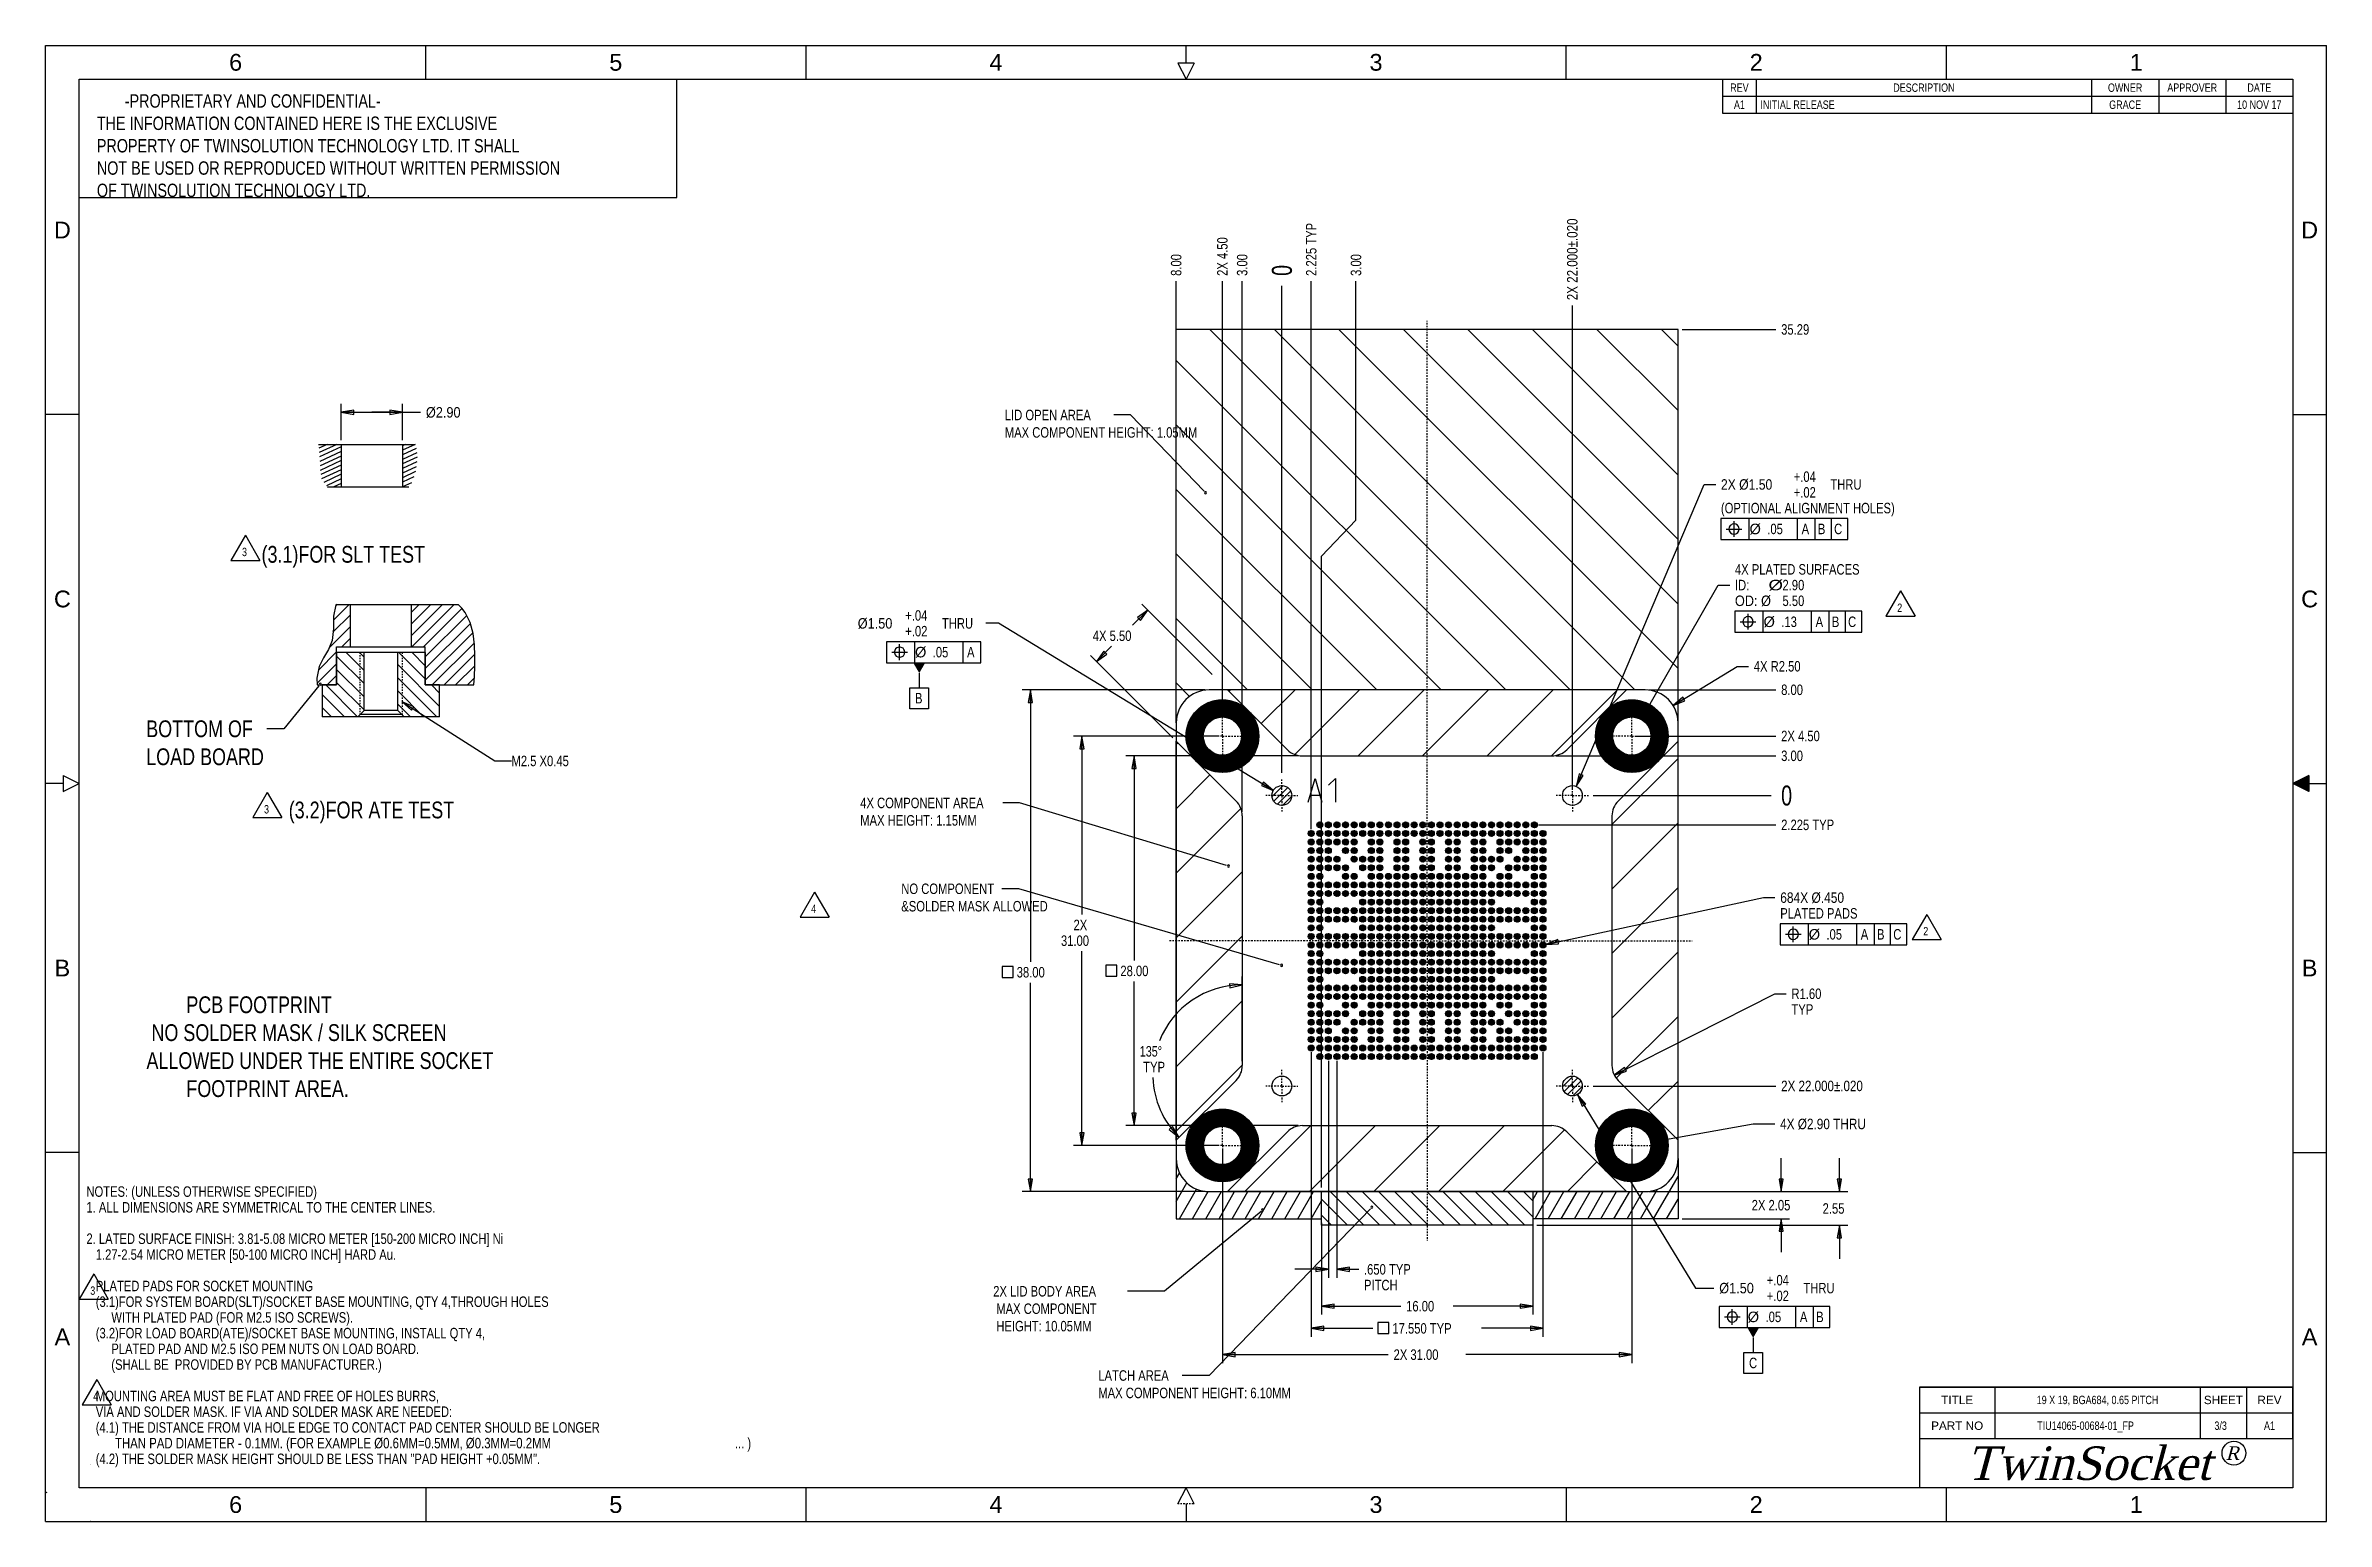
# Model space of a CAD drawing. Header units: inches. Extents: x 0 to 173, y 0 to 112.
import ezdxf
from ezdxf.enums import TextEntityAlignment as Align

# ---------------------------------------------------------------- set-up
doc = ezdxf.new("R2010")
doc.units = ezdxf.units.IN
doc.header["$LTSCALE"] = 0.374
doc.header["$MEASUREMENT"] = 0
for name, pattern in [('CENTER', [0.6, 0.375, -0.075, 0.075, -0.075]), ('HIDDEN', [0.2, 0.1, -0.1]), ('PHANTOM', [0.8, 0.45, -0.05, 0.1, -0.05, 0.1, -0.05])]:
    doc.linetypes.add(name, pattern=pattern)
doc.layers.get('0').update_dxf_attribs({"linetype": 'CONTINUOUS'})
for name, color, linetype in [('PM1-020-015_DXF_CONTINUOUS_LINE', 7, 'CONTINUOUS'), ('PM1-020-015_DXF_HATCHING', 7, 'CONTINUOUS'), ('PM1-020-015_DXF_HIDDEN_LINE', 7, 'CONTINUOUS'), ('PM1-020-015_DXF_TEXT', 7, 'CONTINUOUS'), ('TIU14065-00684-01_DXF_DIMENSION', 7, 'CONTINUOUS'), ('TIU14065-00684-01_DXF_FORMAT', 7, 'CONTINUOUS'), ('TIU14065-00684-01_DXF_TABLE', 7, 'CONTINUOUS'), ('TIU14065-00684-01_DXF_TEXT', 7, 'CONTINUOUS'), ('TIU14065-00684-01_FDXF_HATCHING', 7, 'CONTINUOUS'), ('TIU14065-00684-01_FP_DXF_AXIS', 7, 'CONTINUOUS'), ('TIU14065-00684-01_FP_DXF_TEXT', 7, 'CONTINUOUS'), ('TIU14065-006DXF_CONTINUOUS_LINE', 7, 'CONTINUOUS')]:
    doc.layers.add(name, color=color, linetype=linetype)
doc.styles.get("Standard").update_dxf_attribs({"font": 'txt', "width": 0.8})
doc.styles.add('TEXTSTYLE_1', font='ARIAL.TTF')
doc.styles.add('TEXTSTYLE_2', font='GEORGIA.TTF')
doc.styles.add('TEXTSTYLE_3', font='txt', dxfattribs={"width": 0.8})

msp = doc.modelspace()

# ---------------------------------------------------------------- texts
at = {"layer": 'PM1-020-015_DXF_TEXT', "color": 2, "linetype": 'Continuous', "width": 0.8}
msp.add_text('M2.5 X0.45', height=0.794, dxfattribs=at).set_placement((35.28, 57.19))
at = {"layer": 'TIU14065-00684-01_DXF_DIMENSION', "color": 2, "linetype": 'Continuous'}
for s, height, width, p in [('2X 22.000%%p.020', 0.7937, 0.82619, (116.01, 92.48)), ('2X 4.50', 0.794, 0.8, (89.51, 94.32)), ('2.225 TYP', 0.794, 0.8, (96.24, 94.32)), ('8.00', 0.794, 0.8, (86.01, 94.32)), ('3.00', 0.794, 0.8, (91.01, 94.32)), ('3.00', 0.794, 0.8, (99.63, 94.32))]:
    msp.add_text(s, height=height, rotation=90, dxfattribs=dict(at, width=width)).set_placement(p)
at = {"layer": 'TIU14065-00684-01_DXF_DIMENSION', "color": 2, "linetype": 'Continuous', "style": 'TEXTSTYLE_3', "width": 0.733333}
msp.add_text('0', height=1.52, rotation=90, dxfattribs=at).set_placement((94.38, 94.32))
at = {"layer": 'TIU14065-00684-01_DXF_DIMENSION', "color": 2, "linetype": 'Continuous'}
for s, height, width, p in [('35.29', 0.794, 0.8, (131.43, 89.87)), ('%%c2.90', 0.794, 0.906667, (28.8, 83.59)), ('+.04', 0.794, 0.8, (132.38, 78.72)), ('2X %%c1.50', 0.794, 0.866667, (126.87, 78.13)), ('+.02', 0.794, 0.8, (132.38, 77.53)), (' THRU', 0.794, 0.8, (134.92, 78.13)), ('(OPTIONAL ALIGNMENT HOLES)', 0.7937, 0.8, (126.87, 76.34)), (' %%c', 0.794, 1.041667, (128.73, 74.76)), ('.05', 0.794, 0.8, (130.38, 74.76)), ('A', 0.794, 0.8, (132.98, 74.76)), ('B', 0.794, 0.8, (134.21, 74.76)), ('C', 0.794, 0.8, (135.44, 74.76)), ('4X PLATED SURFACES', 0.7937, 0.8, (127.93, 71.7)), ('ID: ', 0.794, 0.8, (127.93, 70.51)), ('%%c', 0.794, 1.333333, (130.47, 70.51)), ('2.90', 0.794, 0.8, (131.53, 70.51)), ('OD: %%c', 0.794, 0.906667, (127.93, 69.32)), ('5.50', 0.794, 0.8, (131.53, 69.32)), ('%%c1.50', 0.794, 0.906667, (61.5, 67.61)), ('+.04', 0.794, 0.8, (65.1, 68.21)), ('+.02', 0.794, 0.8, (65.1, 67.02)), (' THRU', 0.794, 0.8, (67.64, 67.61)), ('4X 5.50', 0.794, 0.8, (79.3, 66.67)), (' %%c', 0.794, 1.041667, (129.79, 67.73)), ('.13', 0.794, 0.8, (131.44, 67.73)), ('A', 0.794, 0.8, (134.04, 67.73)), ('B', 0.794, 0.8, (135.27, 67.73)), ('C', 0.794, 0.8, (136.5, 67.73)), (' %%c', 0.794, 1.041667, (65.53, 65.43)), ('.05', 0.794, 0.8, (67.18, 65.43)), ('A', 0.794, 0.8, (69.78, 65.43)), ('4X R2.50', 0.794, 0.8, (129.36, 64.36)), ('B', 0.794, 0.8, (65.84, 61.94)), ('8.00', 0.794, 0.8, (131.43, 62.58)), ('2X 4.50', 0.794, 0.8, (131.43, 59.08)), ('3.00', 0.794, 0.8, (131.43, 57.58)), ('2.225 TYP', 0.794, 0.8, (131.43, 52.35)), ('684X %%c.450', 0.7937, 0.853333, (131.36, 46.84)), ('2X', 0.794, 0.8, (77.84, 44.77)), ('PLATED PADS', 0.7937, 0.8, (131.36, 45.65)), ('31.00', 0.794, 0.8, (76.89, 43.58)), (' %%c', 0.794, 1.041667, (133.21, 44.06)), ('.05', 0.794, 0.8, (134.86, 44.06)), ('A', 0.794, 0.8, (137.46, 44.06)), ('B', 0.794, 0.8, (138.69, 44.06)), ('C', 0.794, 0.8, (139.92, 44.06)), ('38.00', 0.794, 0.8, (73.54, 41.19)), ('28.00', 0.794, 0.8, (81.39, 41.29)), ('R1.60', 0.794, 0.8, (132.21, 39.56)), ('TYP', 0.794, 0.8, (132.21, 38.37)), ('135%%d', 0.794, 0.766667, (82.86, 35.2)), ('TYP', 0.794, 0.8, (83.12, 34.01)), ('2X 22.000%%p.020', 0.7937, 0.82619, (131.43, 32.58)), ('4X %%c2.90 THRU', 0.7937, 0.841026, (131.35, 29.7)), ('2X 2.05', 0.794, 0.8, (129.2, 23.55)), ('2.55', 0.794, 0.8, (134.57, 23.3)), ('.650 TYP', 0.794, 0.8, (99.84, 18.69)), ('PITCH', 0.794, 0.8, (99.84, 17.5)), ('%%c1.50', 0.794, 0.906667, (126.74, 17.27)), ('+.04', 0.794, 0.8, (130.34, 17.87)), ('+.02', 0.794, 0.8, (130.34, 16.68)), (' THRU', 0.794, 0.8, (132.88, 17.27)), ('16.00', 0.794, 0.8, (103.03, 15.9)), (' %%c', 0.794, 1.041667, (128.59, 15.09)), ('.05', 0.794, 0.8, (130.25, 15.09)), ('A', 0.794, 0.8, (132.85, 15.09)), ('B', 0.794, 0.8, (134.08, 15.09)), ('17.550 TYP', 0.794, 0.8, (101.99, 14.22)), ('2X 31.00', 0.794, 0.8, (102.08, 12.23)), ('C', 0.794, 0.8, (129, 11.6))]:
    msp.add_text(s, height=height, dxfattribs=dict(at, width=width)).set_placement(p)
at = {"layer": 'TIU14065-00684-01_DXF_DIMENSION', "color": 2, "linetype": 'Continuous', "style": 'TEXTSTYLE_3', "width": 0.733333}
msp.add_text('0', height=1.52, dxfattribs=at).set_placement((131.43, 54.21))
at = {"layer": 'TIU14065-00684-01_DXF_FORMAT', "color": 7, "linetype": 'Continuous', "style": 'TEXTSTYLE_1'}
for s, p in [('6', (14.39, 109.86)), ('5', (43.18, 109.86)), ('4', (71.97, 109.86)), ('3', (100.75, 109.86)), ('2', (129.54, 109.86)), ('1', (158.32, 109.86)), ('D', (1.27, 97.16)), ('D', (171.45, 97.16)), ('C', (1.27, 69.22)), ('C', (171.45, 69.22)), ('B', (1.27, 41.27)), ('B', (171.45, 41.27)), ('A', (1.27, 13.34)), ('A', (171.45, 13.34)), ('6', (14.39, 0.64)), ('5', (43.18, 0.64)), ('4', (71.97, 0.64)), ('3', (100.75, 0.64)), ('2', (129.54, 0.64)), ('1', (158.32, 0.64))]:
    msp.add_text(s, height=1.27, dxfattribs=at).set_placement(p, align=Align.CENTER)
at = {"layer": 'TIU14065-00684-01_DXF_FORMAT', "color": 1, "width": 0.8}
for s, p in [('       -PROPRIETARY AND CONFIDENTIAL-', (3.88, 107.06)), ('THE INFORMATION CONTAINED HERE IS THE EXCLUSIVE', (3.88, 105.37)), ('PROPERTY OF TWINSOLUTION TECHNOLOGY LTD. IT SHALL', (3.88, 103.67)), ('NOT BE USED OR REPRODUCED WITHOUT WRITTEN PERMISSION', (3.88, 101.98)), ('OF TWINSOLUTION TECHNOLOGY LTD.', (3.88, 100.29))]:
    msp.add_text(s, height=1.016, dxfattribs=at).set_placement(p)
at = {"layer": 'TIU14065-00684-01_DXF_FORMAT', "color": 2, "linetype": 'Continuous', "style": 'TEXTSTYLE_1'}
for s, p in [('TITLE', (144.76, 8.88)), ('SHEET', (164.92, 8.88)), ('REV', (168.41, 8.88)), ('PART NO', (144.76, 6.93))]:
    msp.add_text(s, height=0.635, dxfattribs=at).set_placement(p, align=Align.CENTER)
at = {"layer": 'TIU14065-00684-01_DXF_FORMAT', "color": 2, "linetype": 'Continuous', "width": 0.8}
for s, p in [('19 X 19, BGA684, 0.65 PITCH', (155.39, 8.88)), ('A1', (168.41, 6.93))]:
    msp.add_text(s, height=0.635, dxfattribs=at).set_placement(p, align=Align.CENTER)
at = {"layer": 'TIU14065-00684-01_DXF_FORMAT', "color": 2, "width": 0.8}
for s, p in [('TIU14065-00684-01_FP', (150.82, 6.93)), ('3/3', (164.24, 6.93))]:
    msp.add_text(s, height=0.635, dxfattribs=at).set_placement(p)
at = {"layer": 'TIU14065-00684-01_DXF_FORMAT', "linetype": 'Continuous', "style": 'TEXTSTYLE_2', "oblique": 15}
for s, height, p in [('TwinSocket', 2.54, (145.44, 3.14)), ('R', 1.02, (165.09, 4.66))]:
    msp.add_text(s, height=height, dxfattribs=at).set_placement(p)
at = {"layer": 'TIU14065-00684-01_DXF_TABLE', "color": 2, "linetype": 'Continuous', "width": 0.8}
for s, p in [('REV', (128.27, 108.26)), ('DESCRIPTION', (142.24, 108.26)), ('OWNER', (157.48, 108.26)), ('APPROVER', (162.56, 108.26)), ('DATE', (167.64, 108.26)), ('A1', (128.27, 106.97)), ('GRACE', (157.48, 106.97)), ('10 NOV 17', (167.64, 106.97))]:
    msp.add_text(s, height=0.635, dxfattribs=at).set_placement(p, align=Align.CENTER)
msp.add_text('INITIAL RELEASE', height=0.635, dxfattribs=at).set_placement((129.86, 106.97))
at = {"layer": 'TIU14065-00684-01_DXF_TEXT', "color": 2, "width": 0.8}
for s, height, p in [('LID OPEN AREA', 0.7937, (72.64, 83.39)), ('MAX COMPONENT HEIGHT: 1.05MM', 0.7937, (72.64, 82.07)), ('4X COMPONENT AREA', 0.7937, (61.69, 54.01)), ('MAX HEIGHT: 1.15MM', 0.7937, (61.69, 52.69)), ('&SOLDER MASK ALLOWED', 0.7937, (64.8, 46.19)), ('NO COMPONENT', 0.7937, (64.8, 47.51)), ('         PCB FOOTPRINT', 1.27, (7.26, 38.49)), ('  NO SOLDER MASK / SILK SCREEN', 1.27, (7.26, 36.38)), (' ALLOWED UNDER THE ENTIRE SOCKET', 1.27, (7.26, 34.26)), ('         FOOTPRINT AREA.', 1.27, (7.26, 32.14)), ('2X LID BODY AREA', 0.7937, (71.76, 17.03)), (' MAX COMPONENT', 0.7937, (71.76, 15.71)), (' HEIGHT: 10.05MM', 0.7937, (71.76, 14.39)), ('LATCH AREA', 0.794, (79.72, 10.65)), ('MAX COMPONENT HEIGHT: 6.10MM', 0.7937, (79.72, 9.33))]:
    msp.add_text(s, height=height, dxfattribs=at).set_placement(p)
at = {"layer": 'TIU14065-00684-01_DXF_TEXT', "color": 2, "linetype": 'Continuous'}
for s, height, width, p in [('(3.1)FOR SLT TEST', 1.27, 0.8, (16.35, 72.6)), ('(3.2)FOR ATE TEST', 1.27, 0.8, (18.41, 53.24)), ('NOTES: (UNLESS OTHERWISE SPECIFIED)', 0.7937, 0.8, (3.09, 24.58)), ('1. ALL DIMENSIONS ARE SYMMETRICAL TO THE CENTER LINES.', 0.7937, 0.8, (3.09, 23.39)), ('2. LATED SURFACE FINISH: 3.81-5.08 MICRO METER [150-200 MICRO INCH] Ni', 0.7937, 0.8, (3.09, 21.01)), ('   1.27-2.54 MICRO METER [50-100 MICRO INCH] HARD Au.', 0.7937, 0.8, (3.09, 19.81)), ('   PLATED PADS FOR SOCKET MOUNTING', 0.7937, 0.8, (3.09, 17.43)), ('   (3.1)FOR SYSTEM BOARD(SLT)/SOCKET BASE MOUNTING, QTY 4,THROUGH HOLES ', 0.7937, 0.8, (3.09, 16.24)), ('        WITH PLATED PAD (FOR M2.5 ISO SCREWS).', 0.7937, 0.8, (3.09, 15.05)), ('   (3.2)FOR LOAD BOARD(ATE)/SOCKET BASE MOUNTING, INSTALL QTY 4, ', 0.7937, 0.8, (3.09, 13.86)), ('        (SHALL BE  PROVIDED BY PCB MANUFACTURER.)', 0.7937, 0.8, (3.09, 11.48)), ('        PLATED PAD AND M2.5 ISO PEM NUTS ON LOAD BOARD.', 0.7937, 0.8, (3.09, 12.67)), ('   VIA AND SOLDER MASK. IF VIA AND SOLDER MASK ARE NEEDED: ', 0.7937, 0.8, (3.09, 7.91)), ('   MOUNTING AREA MUST BE FLAT AND FREE OF HOLES BURRS,', 0.7937, 0.8, (3.09, 9.1)), ('   (4.1) THE DISTANCE FROM VIA HOLE EDGE TO CONTACT PAD CENTER SHOULD BE LONGER', 0.7937, 0.8, (3.09, 6.72)), ('         THAN PAD DIAMETER - 0.1MM. (FOR EXAMPLE %%c0.6MM=0.5MM, %%c0.3MM=0.2MM ', 0.7937, 0.814035, (3.09, 5.53)), ('... )', 0.794, 0.8, (52.2, 5.53)), ('   (4.2) THE SOLDER MASK HEIGHT SHOULD BE LESS THAN "PAD HEIGHT +0.05MM".', 0.7937, 0.8, (3.09, 4.34))]:
    msp.add_text(s, height=height, dxfattribs=dict(at, width=width)).set_placement(p)
at = {"layer": 'TIU14065-00684-01_FP_DXF_TEXT', "color": 2, "width": 0.8}
for s, p in [('BOTTOM OF', (7.62, 59.39)), ('LOAD BOARD', (7.62, 57.27))]:
    msp.add_text(s, height=1.27, dxfattribs=at).set_placement(p)
at = {"layer": 'TIU14065-006DXF_CONTINUOUS_LINE', "color": 2, "linetype": 'Continuous', "width": 0.8}
for s, p in [('3', (14.87, 73.1)), ('2', (140.22, 68.87)), ('3', (16.54, 53.61)), ('4', (57.97, 46.07)), ('2', (142.19, 44.38)), ('3', (3.38, 17.16)), ('4', (3.61, 9.15))]:
    msp.add_text(s, height=0.635, dxfattribs=at).set_placement(p)

# ---------------------------------------------------------------- blocks, each defined once
blk = doc.blocks.new('_CLOSED')
at = {"color": 0, "linetype": 'ByBlock'}
for p, q in [((0, 0), (-1, 0.17)), ((-1, 0.17), (-1, -0.17)), ((-1, -0.17), (0, 0)), ((-1, 0), (0, 0))]:
    blk.add_line(p, q, dxfattribs=at)

# ---------------------------------------------------------------- hatches: boundary and pattern name
at = {"layer": 'TIU14065-00684-01_DXF_FORMAT', "linetype": 'Continuous'}
h = msp.add_hatch(dxfattribs=at)
h.set_pattern_fill('4', scale=3.66211e-05, angle=45, style=0, pattern_type=0)
h.set_pattern_definition([(45, (0, 0), (-2.5895e-05, 2.5895e-05), [])])
edge = h.paths.add_edge_path()
edge.add_spline(control_points=[(3.4, 4.3), (3.39, 4.32), (3.38, 4.33), (3.38, 4.35)], knot_values=[0, 0, 0, 0, 1, 1, 1, 1], degree=3, periodic=0)
edge.add_spline(control_points=[(3.38, 4.35), (3.39, 4.35), (3.41, 4.35), (3.42, 4.35)], knot_values=[0, 0, 0, 0, 1, 1, 1, 1], degree=3, periodic=0)
edge.add_spline(control_points=[(3.42, 4.35), (3.42, 4.33), (3.41, 4.32), (3.4, 4.3)], knot_values=[0, 0, 0, 0, 1, 1, 1, 1], degree=3, periodic=0)
h = msp.add_hatch(dxfattribs=at)
h.set_pattern_fill('1', scale=0.000146484, angle=45, style=0, pattern_type=0)
h.set_pattern_definition([(45, (0, 0), (-0.0001035801, 0.0001035801), [])])
edge = h.paths.add_edge_path()
edge.add_spline(control_points=[(0.05, 2.18), (0.07, 2.18), (0.08, 2.19), (0.1, 2.2)], knot_values=[0, 0, 0, 0, 1, 1, 1, 1], degree=3, periodic=0)
edge.add_spline(control_points=[(0.1, 2.2), (0.08, 2.21), (0.07, 2.22), (0.05, 2.22)], knot_values=[0, 0, 0, 0, 1, 1, 1, 1], degree=3, periodic=0)
edge.add_spline(control_points=[(0.05, 2.22), (0.05, 2.21), (0.05, 2.19), (0.05, 2.18)], knot_values=[0, 0, 0, 0, 1, 1, 1, 1], degree=3, periodic=0)
h = msp.add_hatch(dxfattribs=at)
h.set_pattern_fill('2', scale=7.32422e-05, angle=45, style=0, pattern_type=0)
h.set_pattern_definition([(45, (0, 0), (-5.179e-05, 5.179e-05), [])])
edge = h.paths.add_edge_path()
edge.add_spline(control_points=[(3.38, 0.05), (3.38, 0.07), (3.39, 0.08), (3.4, 0.1)], knot_values=[0, 0, 0, 0, 1, 1, 1, 1], degree=3, periodic=0)
edge.add_spline(control_points=[(3.4, 0.1), (3.41, 0.08), (3.42, 0.07), (3.42, 0.05)], knot_values=[0, 0, 0, 0, 1, 1, 1, 1], degree=3, periodic=0)
edge.add_spline(control_points=[(3.42, 0.05), (3.41, 0.05), (3.39, 0.05), (3.38, 0.05)], knot_values=[0, 0, 0, 0, 1, 1, 1, 1], degree=3, periodic=0)

# ---------------------------------------------------------------- linework, layer by layer
at = {"color": 7, "linetype": 'Continuous'}
for p, q in [((21.98, 69.4), (21.79, 68.56)), ((22.02, 69.44), (21.98, 69.4)), ((31.24, 69.43), (31.24, 69.44)), ((31.53, 69.15), (31.24, 69.43)), ((31.77, 68.83), (31.53, 69.15)), ((21.79, 67.63), (21.7, 66.72)), ((21.79, 68.56), (21.79, 67.63)), ((32.15, 68.08), (31.77, 68.83)), ((32.37, 67.24), (32.15, 68.08)), ((21.42, 66.04), (21.04, 65.4)), ((21.7, 66.72), (21.42, 66.04)), ((32.47, 66.37), (32.37, 67.24)), ((32.51, 65.56), (32.47, 66.37)), ((20.72, 64.75), (20.55, 63.85)), ((21.04, 65.4), (20.72, 64.75)), ((32.44, 63.34), (32.47, 63.98)), ((32.47, 63.98), (32.5, 64.76)), ((32.5, 64.76), (32.51, 65.56)), ((20.55, 63.85), (20.57, 63.34))]:
    msp.add_line(p, q, dxfattribs=at)
at = {"layer": 'PM1-020-015_DXF_CONTINUOUS_LINE', "color": 7, "linetype": 'Continuous'}
for p, q in [((22.04, 65.79), (22.04, 63.34)), ((28.75, 65.79), (22.04, 65.79)), ((24.12, 61.42), (24.12, 65.79)), ((26.68, 61.42), (26.68, 65.79)), ((28.75, 65.79), (28.75, 63.34)), ((20.95, 63.34), (20.95, 60.94)), ((22.04, 63.34), (20.95, 63.34)), ((29.84, 63.34), (28.75, 63.34)), ((29.84, 60.94), (29.84, 63.34)), ((29.84, 60.94), (20.95, 60.94)), ((23.64, 60.94), (24.12, 61.42)), ((27, 61.1), (23.8, 61.1)), ((26.68, 61.42), (24.12, 61.42)), ((27.16, 60.94), (26.68, 61.42))]:
    msp.add_line(p, q, dxfattribs=at)
at = {"layer": 'PM1-020-015_DXF_HATCHING', "color": 2, "linetype": 'Continuous'}
for p, q in [((24.12, 64.45), (22.77, 65.79)), ((24.12, 65.45), (23.77, 65.79)), ((28.75, 63.81), (26.76, 65.79)), ((28.75, 64.8), (27.76, 65.79)), ((24.12, 63.45), (22.04, 65.52)), ((24.12, 62.45), (22.04, 64.52)), ((29.84, 61.71), (26.68, 64.88)), ((22.63, 60.94), (20.95, 62.63)), ((23.63, 60.94), (21.23, 63.34)), ((24.12, 61.46), (22.04, 63.53)), ((29.62, 60.94), (26.68, 63.88)), ((28.62, 60.94), (26.68, 62.89)), ((29.84, 62.71), (29.21, 63.34)), ((21.64, 60.94), (20.95, 61.63)), ((27.62, 60.94), (26.68, 61.89))]:
    msp.add_line(p, q, dxfattribs=at)
at = {"layer": 'PM1-020-015_DXF_HIDDEN_LINE', "color": 8, "linetype": 'HIDDEN'}
for p, q in [((23.8, 65.79), (23.8, 61.1)), ((27, 65.79), (27, 61.1))]:
    msp.add_line(p, q, dxfattribs=at)
at = {"layer": 'PM1-020-015_DXF_TEXT', "color": 2, "linetype": 'Continuous'}
for p, q in [((27, 62.07), (34.01, 57.59)), ((27.88, 61.69), (27, 62.07)), ((27, 62.07), (27.71, 61.43)), ((27.71, 61.43), (27.88, 61.69)), ((34.01, 57.59), (35.28, 57.59))]:
    msp.add_line(p, q, dxfattribs=at)
at = {"layer": 'TIU14065-00684-01_DXF_DIMENSION', "color": 2, "linetype": 'Continuous'}
for p, q in [((85.62, 60.79), (85.62, 93.92)), ((89.12, 61.75), (89.12, 93.92)), ((90.62, 53.74), (90.62, 93.92)), ((93.62, 56.7), (93.62, 93.56)), ((95.84, 52.42), (95.84, 93.92)), ((99.23, 75.83), (99.23, 93.92)), ((115.62, 55.5), (115.62, 92.09)), ((123.93, 90.26), (131.03, 90.26)), ((22.39, 81.88), (22.39, 84.63)), ((22.39, 83.99), (24.71, 83.99)), ((27.03, 83.99), (24.71, 83.99)), ((24.71, 83.99), (28.4, 83.99)), ((27.03, 81.88), (27.03, 84.63)), ((115.91, 55.66), (125.6, 78.53)), ((125.6, 78.53), (126.48, 78.53)), ((96.62, 73.1), (99.23, 75.83)), ((136.47, 75.95), (126.87, 75.95)), ((126.87, 75.95), (126.87, 74.36)), ((126.87, 74.36), (136.47, 74.36)), ((127.27, 75.15), (128.46, 75.15)), ((127.5, 75.29), (127.47, 75.15)), ((127.47, 75.15), (127.5, 75.02)), ((127.57, 75.42), (127.5, 75.29)), ((127.5, 75.02), (127.54, 74.95)), ((127.54, 74.95), (127.6, 74.86)), ((127.67, 75.48), (127.57, 75.42)), ((127.6, 74.86), (127.73, 74.79)), ((127.73, 75.52), (127.67, 75.48)), ((127.87, 75.55), (127.73, 75.52)), ((127.73, 74.79), (127.87, 74.76)), ((127.87, 74.56), (127.87, 75.75)), ((128, 75.52), (127.87, 75.55)), ((127.87, 74.76), (128, 74.79)), ((128.13, 75.45), (128, 75.52)), ((128, 74.79), (128.06, 74.82)), ((128.06, 74.82), (128.16, 74.89)), ((128.2, 75.35), (128.13, 75.45)), ((128.16, 74.89), (128.23, 75.02)), ((128.23, 75.29), (128.2, 75.35)), ((128.26, 75.15), (128.23, 75.29)), ((128.23, 75.02), (128.26, 75.15)), ((129.02, 74.36), (129.02, 75.95)), ((132.68, 74.36), (132.68, 75.95)), ((134.01, 74.36), (134.01, 75.95)), ((135.24, 74.36), (135.24, 75.95)), ((136.47, 74.36), (136.47, 75.95)), ((96.62, 25.29), (96.62, 73.1)), ((120.84, 60.73), (126.66, 70.9)), ((126.66, 70.9), (127.54, 70.9)), ((88.35, 64.13), (83.02, 69.46)), ((72.16, 68.01), (71.21, 68.01)), ((92.97, 55.36), (72.16, 68.01)), ((83.47, 69.01), (82.32, 67.86)), ((137.53, 68.92), (127.93, 68.92)), ((127.93, 68.92), (127.93, 67.33)), ((128.33, 68.12), (129.52, 68.12)), ((128.56, 68.26), (128.53, 68.12)), ((128.53, 68.12), (128.56, 67.99)), ((128.63, 68.39), (128.56, 68.26)), ((128.56, 67.99), (128.6, 67.93)), ((128.6, 67.93), (128.66, 67.83)), ((128.73, 68.46), (128.63, 68.39)), ((128.66, 67.83), (128.79, 67.76)), ((128.79, 68.49), (128.73, 68.46)), ((128.93, 68.52), (128.79, 68.49)), ((128.79, 67.76), (128.93, 67.73)), ((128.93, 67.53), (128.93, 68.72)), ((129.06, 68.49), (128.93, 68.52)), ((128.93, 67.73), (129.06, 67.76)), ((129.19, 68.42), (129.06, 68.49)), ((129.06, 67.76), (129.12, 67.79)), ((129.12, 67.79), (129.22, 67.86)), ((129.26, 68.32), (129.19, 68.42)), ((129.22, 67.86), (129.29, 67.99)), ((129.29, 68.26), (129.26, 68.32)), ((129.32, 68.12), (129.29, 68.26)), ((129.29, 67.99), (129.32, 68.12)), ((130.08, 67.33), (130.08, 68.92)), ((133.74, 67.33), (133.74, 68.92)), ((135.07, 67.33), (135.07, 68.92)), ((136.3, 67.33), (136.3, 68.92)), ((137.53, 67.33), (137.53, 68.92)), ((63.68, 66.62), (63.68, 65.03)), ((70.82, 66.62), (63.68, 66.62)), ((64.08, 65.82), (65.27, 65.82)), ((64.31, 65.96), (64.27, 65.82)), ((64.27, 65.82), (64.31, 65.69)), ((64.37, 66.09), (64.31, 65.96)), ((64.31, 65.69), (64.34, 65.63)), ((64.47, 66.16), (64.37, 66.09)), ((64.54, 66.19), (64.47, 66.16)), ((64.67, 66.22), (64.54, 66.19)), ((64.67, 65.23), (64.67, 66.42)), ((64.8, 66.19), (64.67, 66.22)), ((64.93, 66.12), (64.8, 66.19)), ((65, 66.02), (64.93, 66.12)), ((64.97, 65.56), (65.03, 65.69)), ((65.03, 65.96), (65, 66.02)), ((65.07, 65.82), (65.03, 65.96)), ((65.03, 65.69), (65.07, 65.82)), ((65.83, 65.03), (65.83, 66.62)), ((69.49, 65.03), (69.49, 66.62)), ((70.82, 65.03), (70.82, 66.62)), ((79.58, 65.12), (80.73, 66.27)), ((127.93, 67.33), (137.53, 67.33)), ((63.68, 65.03), (70.82, 65.03)), ((64.34, 65.63), (64.41, 65.53)), ((64.41, 65.53), (64.54, 65.46)), ((64.54, 65.46), (64.67, 65.43)), ((64.67, 65.43), (64.8, 65.46)), ((64.8, 65.46), (64.87, 65.49)), ((64.87, 65.49), (64.97, 65.56)), ((66.16, 64.24), (66.16, 63.13)), ((85.37, 59.33), (79.13, 65.57)), ((123.25, 61.78), (128.09, 64.75)), ((128.09, 64.75), (128.96, 64.75)), ((65.44, 61.54), (65.44, 63.13)), ((65.44, 63.13), (66.87, 63.13)), ((66.87, 63.13), (66.87, 61.54)), ((87.8, 62.97), (73.95, 62.97)), ((74.58, 62.97), (74.58, 42.38)), ((121.43, 62.97), (131.03, 62.97)), ((66.87, 61.54), (65.44, 61.54)), ((88.8, 59.47), (77.84, 59.47)), ((78.48, 59.47), (78.48, 45.96)), ((120.43, 59.47), (131.03, 59.47)), ((94.85, 57.97), (81.8, 57.97)), ((82.43, 57.97), (82.43, 42.48)), ((114.38, 57.97), (131.03, 57.97)), ((117.2, 54.97), (130.67, 54.97)), ((113.06, 52.75), (131.03, 52.75)), ((113.61, 43.7), (130.09, 47.24)), ((130.09, 47.24), (130.96, 47.24)), ((140.95, 45.26), (131.36, 45.26)), ((131.36, 45.26), (131.36, 43.67)), ((132.35, 43.87), (132.35, 45.06)), ((133.5, 43.67), (133.5, 45.26)), ((137.16, 43.67), (137.16, 45.26)), ((138.49, 43.67), (138.49, 45.26)), ((139.72, 43.67), (139.72, 45.26)), ((140.95, 43.67), (140.95, 45.26)), ((131.36, 43.67), (140.95, 43.67)), ((131.75, 44.46), (132.94, 44.46)), ((131.98, 44.59), (131.95, 44.46)), ((131.95, 44.46), (131.98, 44.33)), ((132.05, 44.73), (131.98, 44.59)), ((131.98, 44.33), (132.02, 44.26)), ((132.02, 44.26), (132.08, 44.16)), ((132.15, 44.79), (132.05, 44.73)), ((132.08, 44.16), (132.22, 44.1)), ((132.22, 44.83), (132.15, 44.79)), ((132.35, 44.86), (132.22, 44.83)), ((132.22, 44.1), (132.35, 44.06)), ((132.48, 44.83), (132.35, 44.86)), ((132.35, 44.06), (132.48, 44.1)), ((132.61, 44.76), (132.48, 44.83)), ((132.48, 44.1), (132.55, 44.13)), ((132.55, 44.13), (132.65, 44.2)), ((132.68, 44.66), (132.61, 44.76)), ((132.65, 44.2), (132.71, 44.33)), ((132.71, 44.59), (132.68, 44.66)), ((132.74, 44.46), (132.71, 44.59)), ((132.71, 44.33), (132.74, 44.46)), ((73.28, 42.02), (72.45, 42.02)), ((72.45, 42.02), (72.45, 41.19)), ((73.28, 41.19), (73.28, 42.02)), ((78.48, 28.47), (78.48, 43.18)), ((81.13, 42.11), (80.3, 42.11)), ((80.3, 42.11), (80.3, 41.29)), ((81.13, 41.29), (81.13, 42.11)), ((72.45, 41.19), (73.28, 41.19)), ((74.58, 24.97), (74.58, 40.79)), ((80.3, 41.29), (81.13, 41.29)), ((82.43, 29.97), (82.43, 40.89)), ((90.62, 34.84), (90.62, 41.26)), ((118.79, 33.8), (130.94, 39.96)), ((130.94, 39.96), (131.82, 39.96)), ((95.84, 35.53), (95.84, 13.98)), ((97.14, 34.88), (97.14, 18.45)), ((97.79, 34.88), (97.79, 18.45)), ((113.39, 35.53), (113.39, 13.98)), ((117.19, 32.97), (131.03, 32.97)), ((116.01, 32.33), (124.94, 17.67)), ((94.85, 29.97), (81.8, 29.97)), ((85.84, 29.09), (86.28, 29.53)), ((121.54, 28.73), (129.31, 30.1)), ((129.31, 30.1), (130.96, 30.1)), ((88.8, 28.47), (77.84, 28.47)), ((89.12, 28.16), (89.12, 11.99)), ((120.12, 28.16), (120.12, 11.99)), ((131.43, 24.97), (131.43, 27.51)), ((135.84, 24.97), (135.84, 27.51)), ((87.8, 24.97), (73.95, 24.97)), ((121.43, 24.97), (136.47, 24.97)), ((121.43, 24.97), (132.06, 24.97)), ((96.62, 22.61), (96.62, 15.66)), ((112.62, 22.61), (112.62, 15.66)), ((123.93, 22.92), (132.06, 22.92)), ((131.43, 22.92), (131.43, 20.38)), ((112.93, 22.42), (136.47, 22.42)), ((135.84, 22.42), (135.84, 19.88)), ((97.14, 19.09), (94.6, 19.09)), ((97.79, 19.09), (99.45, 19.09)), ((124.94, 17.67), (126.34, 17.67)), ((96.62, 16.3), (102.63, 16.3)), ((112.62, 16.3), (106.6, 16.3)), ((135.11, 16.28), (126.74, 16.28)), ((126.74, 16.28), (126.74, 14.69)), ((127.37, 15.62), (127.34, 15.48)), ((127.44, 15.75), (127.37, 15.62)), ((127.54, 15.82), (127.44, 15.75)), ((127.6, 15.85), (127.54, 15.82)), ((127.73, 15.88), (127.6, 15.85)), ((127.73, 14.89), (127.73, 16.08)), ((127.87, 15.85), (127.73, 15.88)), ((128, 15.78), (127.87, 15.85)), ((128.06, 15.68), (128, 15.78)), ((128.1, 15.62), (128.06, 15.68)), ((128.13, 15.48), (128.1, 15.62)), ((128.89, 14.69), (128.89, 16.28)), ((132.55, 14.69), (132.55, 16.28)), ((133.88, 14.69), (133.88, 16.28)), ((135.11, 14.69), (135.11, 16.28)), ((95.84, 14.62), (100.5, 14.62)), ((101.72, 15.05), (100.89, 15.05)), ((100.89, 15.05), (100.89, 14.22)), ((100.89, 14.22), (101.72, 14.22)), ((101.72, 14.22), (101.72, 15.05)), ((113.39, 14.62), (108.73, 14.62)), ((126.74, 14.69), (135.11, 14.69)), ((127.14, 15.48), (128.33, 15.48)), ((127.34, 15.48), (127.37, 15.35)), ((127.37, 15.35), (127.4, 15.29)), ((127.4, 15.29), (127.47, 15.19)), ((127.47, 15.19), (127.6, 15.12)), ((127.6, 15.12), (127.73, 15.09)), ((127.73, 15.09), (127.87, 15.12)), ((127.87, 15.12), (127.93, 15.15)), ((127.93, 15.15), (128.03, 15.22)), ((128.03, 15.22), (128.1, 15.35)), ((128.1, 15.35), (128.13, 15.48)), ((129.31, 13.9), (129.31, 12.79)), ((89.12, 12.63), (101.68, 12.63)), ((120.12, 12.63), (107.55, 12.63)), ((128.6, 12.79), (130.03, 12.79)), ((128.6, 11.2), (128.6, 12.79)), ((130.03, 12.79), (130.03, 11.2)), ((130.03, 11.2), (128.6, 11.2))]:
    msp.add_line(p, q, dxfattribs=at)
for points in [[(89.68, 40.4), (90.62, 40.63), (89.65, 40.72), (89.68, 40.4)], [(85.09, 29.69), (85.83, 29.08), (85.33, 29.9), (85.09, 29.69)]]:
    msp.add_lwpolyline(points, dxfattribs=at)
for start, end in [(90, 158.0172), (182.08, 225)]:
    msp.add_arc((90.62, 33.86), 6.77, start, end, dxfattribs=at)
for points in [[(65.7, 65.03), (66.62, 65.03), (66.16, 64.24)], [(128.86, 14.69), (129.77, 14.69), (129.31, 13.9)]]:
    msp.add_solid(points, dxfattribs=at)
at = {"layer": 'TIU14065-00684-01_DXF_FORMAT', "color": 7, "linetype": 'Continuous'}
for p, q in [((0, 0), (0, 111.76)), ((0, 111.76), (172.72, 111.76)), ((86.36, 110.45), (86.36, 111.76)), ((172.72, 0), (172.72, 111.76)), ((2.54, 109.22), (170.18, 109.22)), ((2.54, 2.54), (2.54, 109.22)), ((47.81, 100.25), (47.81, 109.2)), ((86.97, 110.44), (85.75, 110.44)), ((85.75, 110.44), (86.36, 109.22)), ((86.97, 110.44), (86.36, 109.22)), ((170.18, 109.22), (170.18, 2.54)), ((2.54, 100.25), (47.81, 100.25)), ((1.31, 55.88), (0, 55.88)), ((1.32, 56.49), (2.54, 55.88)), ((1.32, 56.49), (1.32, 55.27)), ((1.32, 55.27), (2.54, 55.88)), ((171.4, 56.49), (170.18, 55.88)), ((171.4, 55.27), (170.18, 55.88)), ((170.19, 55.87), (170.22, 55.9)), ((170.19, 55.88), (170.2, 55.89)), ((170.2, 55.87), (170.24, 55.91)), ((170.21, 55.86), (170.28, 55.93)), ((170.21, 55.87), (170.26, 55.92)), ((170.22, 55.86), (170.3, 55.94)), ((170.23, 55.86), (170.32, 55.95)), ((170.24, 55.85), (170.37, 55.97)), ((170.24, 55.85), (170.35, 55.96)), ((170.25, 55.85), (170.39, 55.98)), ((170.26, 55.84), (170.43, 56)), ((170.26, 55.84), (170.41, 55.99)), ((170.27, 55.83), (170.45, 56.02)), ((170.28, 55.83), (170.49, 56.04)), ((170.28, 55.83), (170.47, 56.03)), ((170.29, 55.82), (170.51, 56.05)), ((170.3, 55.82), (170.53, 56.06)), ((170.31, 55.81), (170.58, 56.08)), ((170.31, 55.82), (170.56, 56.07)), ((170.32, 55.81), (170.6, 56.09)), ((170.33, 55.8), (170.64, 56.11)), ((170.33, 55.81), (170.62, 56.1)), ((170.34, 55.8), (170.66, 56.12)), ((170.35, 55.79), (170.7, 56.14)), ((170.35, 55.8), (170.68, 56.13)), ((170.36, 55.79), (170.72, 56.15)), ((170.37, 55.79), (170.74, 56.16)), ((170.38, 55.78), (170.79, 56.18)), ((170.38, 55.78), (170.77, 56.17)), ((170.39, 55.78), (170.81, 56.19)), ((170.4, 55.77), (170.85, 56.22)), ((170.4, 55.77), (170.83, 56.2)), ((170.41, 55.76), (170.87, 56.23)), ((170.42, 55.76), (170.91, 56.25)), ((170.42, 55.76), (170.89, 56.24)), ((170.43, 55.75), (170.93, 56.26)), ((170.44, 55.75), (170.96, 56.27)), ((170.45, 55.74), (171, 56.29)), ((170.45, 55.75), (170.98, 56.28)), ((170.46, 55.74), (171.02, 56.3)), ((170.47, 55.73), (171.06, 56.32)), ((170.47, 55.74), (171.04, 56.31)), ((170.48, 55.73), (171.08, 56.33)), ((170.49, 55.72), (171.12, 56.35)), ((170.49, 55.73), (171.1, 56.34)), ((170.5, 55.72), (171.14, 56.36)), ((170.51, 55.72), (171.17, 56.37)), ((170.52, 55.71), (171.21, 56.39)), ((170.52, 55.71), (171.19, 56.38)), ((170.53, 55.71), (171.23, 56.4)), ((170.54, 55.7), (171.27, 56.43)), ((170.54, 55.7), (171.25, 56.42)), ((170.55, 55.69), (171.29, 56.44)), ((170.56, 55.69), (171.33, 56.46)), ((170.56, 55.69), (171.31, 56.45)), ((170.57, 55.68), (171.36, 56.47)), ((170.58, 55.68), (171.38, 56.48)), ((170.59, 55.68), (171.4, 56.49)), ((170.59, 55.67), (171.4, 56.48)), ((170.6, 55.67), (171.4, 56.47)), ((170.61, 55.67), (171.4, 56.46)), ((170.61, 55.66), (171.4, 56.45)), ((170.62, 55.66), (171.4, 56.44)), ((170.63, 55.66), (171.4, 56.43)), ((170.63, 55.65), (171.4, 56.42)), ((170.64, 55.65), (171.4, 56.41)), ((170.65, 55.65), (171.4, 56.4)), ((170.66, 55.64), (171.4, 56.39)), ((170.66, 55.64), (171.4, 56.37)), ((170.67, 55.64), (171.4, 56.36)), ((170.68, 55.63), (171.4, 56.35)), ((170.68, 55.63), (171.4, 56.34)), ((170.69, 55.62), (171.4, 56.33)), ((170.7, 55.62), (171.4, 56.32)), ((170.71, 55.62), (171.4, 56.31)), ((170.71, 55.61), (171.4, 56.3)), ((170.72, 55.61), (171.4, 56.29)), ((170.73, 55.61), (171.4, 56.28)), ((170.73, 55.6), (171.4, 56.27)), ((170.74, 55.6), (171.4, 56.26)), ((170.75, 55.6), (171.4, 56.25)), ((170.75, 55.59), (171.4, 56.24)), ((170.76, 55.59), (171.4, 56.23)), ((170.77, 55.59), (171.4, 56.22)), ((170.78, 55.58), (171.4, 56.21)), ((170.78, 55.58), (171.4, 56.2)), ((170.79, 55.58), (171.4, 56.19)), ((170.8, 55.57), (171.4, 56.17)), ((170.8, 55.57), (171.4, 56.16)), ((170.81, 55.56), (171.4, 56.15)), ((170.82, 55.56), (171.4, 56.14)), ((170.82, 55.56), (171.4, 56.13)), ((170.83, 55.55), (171.4, 56.12)), ((170.84, 55.55), (171.4, 56.11)), ((170.85, 55.55), (171.4, 56.1)), ((170.85, 55.54), (171.4, 56.09)), ((170.86, 55.54), (171.4, 56.08)), ((170.87, 55.54), (171.4, 56.07)), ((170.87, 55.53), (171.4, 56.06)), ((170.88, 55.53), (171.4, 56.05)), ((170.89, 55.53), (171.4, 56.04)), ((170.89, 55.52), (171.4, 56.03)), ((170.9, 55.52), (171.4, 56.02)), ((170.91, 55.52), (171.4, 56.01)), ((170.92, 55.51), (171.4, 56)), ((170.92, 55.51), (171.4, 55.99)), ((170.93, 55.51), (171.4, 55.97)), ((170.94, 55.5), (171.4, 55.96)), ((170.94, 55.5), (171.4, 55.95)), ((170.95, 55.49), (171.4, 55.94)), ((170.96, 55.49), (171.4, 55.93)), ((170.96, 55.49), (171.4, 55.92)), ((170.97, 55.48), (171.4, 55.91)), ((170.98, 55.48), (171.4, 55.9)), ((170.99, 55.48), (171.4, 55.89)), ((170.99, 55.47), (171.4, 55.88)), ((171, 55.47), (171.4, 55.87)), ((171.01, 55.47), (171.4, 55.86)), ((171.01, 55.46), (171.4, 55.85)), ((171.02, 55.46), (171.4, 55.84)), ((171.03, 55.46), (171.4, 55.83)), ((171.03, 55.45), (171.4, 55.82)), ((171.04, 55.45), (171.4, 55.81)), ((171.05, 55.45), (171.4, 55.8)), ((171.06, 55.44), (171.4, 55.79)), ((171.06, 55.44), (171.4, 55.77)), ((171.07, 55.44), (171.4, 55.76)), ((171.08, 55.43), (171.4, 55.75)), ((171.08, 55.43), (171.4, 55.74)), ((171.09, 55.42), (171.4, 55.73)), ((171.1, 55.42), (171.4, 55.72)), ((171.1, 55.42), (171.4, 55.71)), ((171.11, 55.41), (171.4, 55.7)), ((171.12, 55.41), (171.4, 55.69)), ((171.13, 55.41), (171.4, 55.68)), ((171.13, 55.4), (171.4, 55.67)), ((171.14, 55.4), (171.4, 55.66)), ((171.15, 55.4), (171.4, 55.65)), ((171.15, 55.39), (171.4, 55.64)), ((171.16, 55.39), (171.4, 55.63)), ((171.17, 55.39), (171.4, 55.62)), ((171.18, 55.38), (171.4, 55.61)), ((171.18, 55.38), (171.4, 55.6)), ((171.19, 55.38), (171.4, 55.59)), ((171.2, 55.37), (171.4, 55.57)), ((171.2, 55.37), (171.4, 55.56)), ((171.21, 55.36), (171.4, 55.55)), ((171.22, 55.36), (171.4, 55.54)), ((171.22, 55.36), (171.4, 55.53)), ((171.23, 55.35), (171.4, 55.52)), ((171.24, 55.35), (171.4, 55.51)), ((171.25, 55.35), (171.4, 55.5)), ((171.25, 55.34), (171.4, 55.49)), ((171.26, 55.34), (171.4, 55.48)), ((171.27, 55.34), (171.4, 55.47)), ((171.27, 55.33), (171.4, 55.46)), ((171.28, 55.33), (171.4, 55.45)), ((171.29, 55.33), (171.4, 55.44)), ((171.29, 55.32), (171.4, 55.43)), ((171.3, 55.32), (171.4, 55.42)), ((171.31, 55.32), (171.4, 55.41)), ((171.32, 55.31), (171.4, 55.4)), ((171.32, 55.31), (171.4, 55.39)), ((171.33, 55.31), (171.4, 55.37)), ((171.34, 55.3), (171.4, 55.36)), ((171.34, 55.3), (171.4, 55.35)), ((171.35, 55.29), (171.4, 55.34)), ((171.36, 55.29), (171.4, 55.33)), ((171.36, 55.29), (171.4, 55.32)), ((171.37, 55.28), (171.4, 55.31)), ((171.38, 55.28), (171.4, 55.3)), ((171.39, 55.28), (171.4, 55.29)), ((171.39, 55.27), (171.4, 55.28)), ((171.4, 56.49), (171.4, 55.27)), ((171.41, 55.88), (172.72, 55.88)), ((141.91, 10.17), (141.91, 2.55)), ((170.18, 10.17), (141.91, 10.17)), ((170.18, 2.54), (2.54, 2.54)), ((85.75, 1.32), (86.36, 2.54)), ((86.97, 1.32), (86.36, 2.54)), ((0, 0), (172.72, 0)), ((86.36, 1.31), (86.36, 0))]:
    msp.add_line(p, q, dxfattribs=at)
at = {"layer": 'TIU14065-00684-01_DXF_FORMAT', "color": 2, "linetype": 'Continuous'}
for p, q in [((28.79, 109.22), (28.79, 111.76)), ((57.57, 111.76), (57.57, 109.22)), ((115.15, 109.22), (115.15, 111.76)), ((143.93, 111.76), (143.93, 109.22)), ((2.54, 83.82), (0, 83.82)), ((170.18, 83.82), (172.72, 83.82)), ((2.54, 27.94), (0, 27.94)), ((170.18, 27.94), (172.72, 27.94)), ((141.9, 10.17), (163.17, 10.17)), ((141.9, 10.17), (141.9, 6.28)), ((147.62, 10.17), (147.62, 6.28)), ((163.17, 10.17), (163.17, 6.28)), ((163.17, 10.17), (170.16, 10.17)), ((163.17, 10.17), (163.17, 6.28)), ((166.67, 10.17), (166.67, 6.28)), ((170.16, 10.17), (170.16, 6.28)), ((141.9, 8.22), (163.17, 8.22)), ((163.17, 8.22), (170.16, 8.22)), ((141.9, 6.28), (163.17, 6.28)), ((163.17, 6.28), (170.16, 6.28)), ((28.79, 2.54), (28.79, 0)), ((57.57, 2.54), (57.57, 0)), ((115.15, 2.54), (115.15, 0)), ((143.93, 2.54), (143.93, 0))]:
    msp.add_line(p, q, dxfattribs=at)
at = {"layer": 'TIU14065-00684-01_DXF_FORMAT', "color": 7, "linetype": 'PHANTOM'}
msp.add_line((86.97, 1.32), (85.75, 1.32), dxfattribs=at)
at = {"layer": 'TIU14065-00684-01_DXF_FORMAT', "linetype": 'Continuous'}
msp.add_circle((165.72, 5.17), 0.903, dxfattribs=at)
at = {"layer": 'TIU14065-00684-01_DXF_TABLE', "color": 2, "linetype": 'Continuous'}
for p, q in [((127, 109.22), (170.18, 109.22)), ((127, 109.22), (127, 106.64)), ((129.54, 109.22), (129.54, 106.64)), ((154.94, 109.22), (154.94, 106.64)), ((160.02, 109.22), (160.02, 106.64)), ((165.1, 109.22), (165.1, 106.64)), ((170.18, 109.22), (170.18, 106.64)), ((127, 107.93), (170.18, 107.93)), ((127, 106.64), (170.18, 106.64))]:
    msp.add_line(p, q, dxfattribs=at)
at = {"layer": 'TIU14065-00684-01_DXF_TEXT', "color": 2, "linetype": 'Continuous'}
for p, q in [((82.16, 83.79), (80.89, 83.79)), ((87.73, 78.02), (82.16, 83.79)), ((73.75, 54.41), (72.48, 54.41)), ((89.43, 49.68), (73.75, 54.41)), ((73.69, 47.91), (72.42, 47.91)), ((93.44, 42.16), (73.69, 47.91)), ((92.04, 23.48), (84.72, 17.43)), ((100.32, 23.67), (88.11, 11.05)), ((84.72, 17.43), (81.92, 17.43)), ((88.11, 11.05), (86.07, 11.05))]:
    msp.add_line(p, q, dxfattribs=at)
for centre, start, end in [((87.84, 77.9), 0, 180), ((87.84, 77.9), 180, 0), ((89.58, 49.63), 0, 180), ((89.58, 49.63), 180, 0), ((93.6, 42.11), 0, 180), ((93.6, 42.11), 180, 0), ((92.16, 23.58), 0, 180), ((92.16, 23.58), 180, 0), ((100.43, 23.79), 0, 180), ((100.43, 23.79), 180, 0)]:
    msp.add_arc(centre, 0.0794, start, end, dxfattribs=at)
at = {"layer": 'TIU14065-00684-01_FDXF_HATCHING', "color": 2, "linetype": 'Continuous'}
for p, q in [((21.31, 81.56), (20.69, 81.27)), ((22.06, 81.56), (20.72, 80.94)), ((22.39, 81.37), (20.75, 80.61)), ((27.24, 81.56), (27.03, 81.46)), ((27.98, 81.56), (27.03, 81.12)), ((28.06, 81.25), (27.03, 80.77)), ((22.39, 81.02), (20.77, 80.27)), ((22.39, 80.68), (20.78, 79.93)), ((22.39, 80.33), (20.8, 79.59)), ((22.39, 79.99), (20.85, 79.27)), ((22.39, 79.64), (20.9, 78.95)), ((28.1, 80.92), (27.03, 80.42)), ((28.13, 80.59), (27.03, 80.08)), ((28.1, 80.23), (27.03, 79.73)), ((28.06, 79.87), (27.03, 79.39)), ((28.01, 79.5), (27.03, 79.04)), ((22.39, 79.3), (21.07, 78.68)), ((22.39, 78.95), (21.26, 78.42)), ((22.39, 78.61), (21.83, 78.34)), ((27.89, 79.1), (27.03, 78.7)), ((27.7, 78.66), (27.03, 78.35)), ((21.79, 68.25), (22.98, 69.44)), ((21.96, 69.31), (22.09, 69.44)), ((27.72, 68.86), (28.29, 69.44)), ((27.72, 67.97), (29.18, 69.44)), ((27.72, 67.09), (30.06, 69.44)), ((27.73, 66.22), (30.95, 69.44)), ((28.62, 66.22), (31.53, 69.14)), ((21.47, 66.15), (23.08, 67.76)), ((21.76, 67.33), (23.08, 68.65)), ((28.75, 65.47), (31.89, 68.6)), ((28.75, 64.58), (32.17, 68)), ((20.66, 64.46), (22.04, 65.84)), ((22.42, 66.22), (23.08, 66.88)), ((28.75, 63.7), (32.35, 67.3)), ((29.28, 63.34), (32.46, 66.51)), ((30.17, 63.34), (32.5, 65.68)), ((20.56, 63.48), (22.04, 64.95)), ((21.31, 63.34), (22.04, 64.07)), ((31.05, 63.34), (32.5, 64.79)), ((31.94, 63.34), (32.47, 63.87))]:
    msp.add_line(p, q, dxfattribs=at)
at = {"layer": 'TIU14065-00684-01_FP_DXF_AXIS', "color": 7, "linetype": 'CENTER'}
for p, q in [((104.62, 43.97), (104.62, 90.93)), ((89.12, 59.47), (89.12, 61.43)), ((120.12, 59.47), (120.12, 61.43)), ((89.12, 59.47), (87.16, 59.47)), ((89.12, 59.47), (89.12, 57.52)), ((89.12, 59.47), (91.07, 59.47)), ((120.12, 59.47), (118.16, 59.47)), ((120.12, 59.47), (122.07, 59.47)), ((120.12, 59.47), (120.12, 57.52)), ((115.62, 54.97), (115.62, 56.23)), ((115.62, 54.97), (114.36, 54.97)), ((115.62, 54.97), (116.87, 54.97)), ((115.62, 54.97), (115.62, 53.72)), ((104.62, 43.97), (85.05, 43.97)), ((104.62, 43.97), (124.68, 43.97)), ((104.62, 43.97), (104.62, 21.25)), ((93.62, 32.97), (92.36, 32.97)), ((93.62, 32.97), (93.62, 34.23)), ((93.62, 32.97), (94.87, 32.97)), ((93.62, 32.97), (93.62, 31.72)), ((89.12, 28.47), (89.12, 30.43)), ((120.12, 28.47), (120.12, 30.43)), ((89.12, 28.47), (87.16, 28.47)), ((89.12, 28.47), (91.07, 28.47)), ((89.12, 28.47), (89.12, 26.52)), ((120.12, 28.47), (118.16, 28.47)), ((120.12, 28.47), (122.07, 28.47)), ((120.12, 28.47), (120.12, 26.52))]:
    msp.add_line(p, q, dxfattribs=at)
at = {"layer": 'TIU14065-00684-01_FP_DXF_AXIS', "color": 2, "linetype": 'CENTER'}
for p, q in [((93.62, 54.97), (93.62, 56.23)), ((93.62, 54.97), (92.36, 54.97)), ((93.62, 54.97), (93.62, 53.72)), ((93.62, 54.97), (94.87, 54.97)), ((115.62, 32.97), (114.36, 32.97)), ((115.62, 32.97), (115.62, 34.23)), ((115.62, 32.97), (116.87, 32.97)), ((115.62, 32.97), (115.62, 31.72))]:
    msp.add_line(p, q, dxfattribs=at)
at = {"layer": 'TIU14065-00684-01_FP_DXF_TEXT', "color": 2, "linetype": 'Continuous'}
for p, q in [((20.7, 63.28), (18.03, 60.03)), ((18.03, 60.03), (16.76, 60.03))]:
    msp.add_line(p, q, dxfattribs=at)
for start, end in [(0, 180), (180, 0)]:
    msp.add_arc((20.8, 63.4), 0.0794, start, end, dxfattribs=at)
at = {"layer": 'TIU14065-006DXF_CONTINUOUS_LINE', "color": 7, "linetype": 'Continuous'}
for p, q in [((85.62, 60.47), (85.62, 90.26)), ((123.62, 90.26), (85.62, 90.26)), ((123.62, 60.47), (123.62, 90.26)), ((20.66, 81.56), (27.99, 81.56)), ((22.39, 81.56), (22.39, 78.34)), ((27.03, 81.56), (27.03, 78.34)), ((21.35, 78.34), (21.35, 78.33)), ((21.35, 78.34), (27.5, 78.34)), ((22.02, 69.44), (31.24, 69.44)), ((23.08, 66.22), (23.08, 69.44)), ((27.72, 66.22), (27.72, 69.44)), ((22.04, 63.34), (22.04, 66.22)), ((22.04, 66.22), (28.75, 66.22)), ((28.75, 63.34), (28.75, 66.22)), ((20.57, 63.34), (22.04, 63.34)), ((28.75, 63.34), (32.44, 63.34)), ((121.12, 62.97), (88.12, 62.97)), ((121.12, 62.97), (88.12, 62.97)), ((85.62, 60.47), (85.62, 27.47)), ((123.62, 27.47), (123.62, 60.47)), ((85.62, 27.47), (85.62, 22.92)), ((123.62, 27.47), (123.62, 22.92)), ((88.12, 24.97), (121.12, 24.97)), ((88.12, 24.97), (121.12, 24.97)), ((96.62, 22.42), (96.62, 24.97)), ((112.62, 24.97), (112.62, 22.42)), ((85.62, 22.92), (96.62, 22.92)), ((123.62, 22.92), (112.62, 22.92)), ((112.62, 22.42), (96.62, 22.42))]:
    msp.add_line(p, q, dxfattribs=at)
at = {"layer": 'TIU14065-006DXF_CONTINUOUS_LINE', "color": 2, "linetype": 'Continuous'}
for p, q in [((115.45, 62.97), (88.16, 90.26)), ((120.34, 62.97), (93.05, 90.26)), ((123.62, 64.58), (97.93, 90.26)), ((123.62, 69.46), (102.82, 90.26)), ((123.62, 74.35), (107.7, 90.26)), ((123.62, 79.23), (112.59, 90.26)), ((123.62, 84.12), (117.47, 90.26)), ((123.62, 89.01), (122.36, 90.26)), ((110.57, 62.97), (85.62, 87.92)), ((105.68, 62.97), (85.62, 83.04)), ((100.8, 62.97), (85.62, 78.15)), ((15.13, 74.69), (14.03, 72.78)), ((15.13, 74.69), (16.23, 72.78)), ((14.03, 72.78), (16.23, 72.78)), ((95.91, 62.97), (85.62, 73.27)), ((140.47, 70.46), (139.37, 68.56)), ((140.47, 70.46), (141.57, 68.56)), ((91.02, 62.97), (85.62, 68.38)), ((139.37, 68.56), (141.57, 68.56)), ((86.63, 62.48), (85.62, 63.5)), ((86.37, 59.59), (89, 62.22)), ((86.37, 59.55), (89.04, 62.22)), ((86.37, 59.52), (89.07, 62.22)), ((86.37, 59.49), (89.1, 62.22)), ((86.37, 59.46), (89.13, 62.22)), ((86.37, 59.43), (89.16, 62.22)), ((86.37, 59.4), (89.19, 62.22)), ((86.37, 59.37), (89.22, 62.22)), ((86.37, 59.34), (89.25, 62.21)), ((86.38, 59.75), (88.84, 62.21)), ((86.38, 59.72), (88.87, 62.21)), ((86.38, 59.68), (88.91, 62.21)), ((86.38, 59.65), (88.94, 62.21)), ((86.38, 59.62), (88.97, 62.21)), ((86.38, 59.31), (89.27, 62.21)), ((86.38, 59.29), (89.3, 62.21)), ((86.38, 59.26), (89.33, 62.21)), ((86.38, 59.23), (89.36, 62.21)), ((86.38, 59.2), (89.39, 62.21)), ((86.39, 59.85), (88.74, 62.2)), ((86.39, 59.81), (88.77, 62.2)), ((86.39, 59.78), (88.81, 62.2)), ((86.39, 59.17), (89.42, 62.2)), ((86.39, 59.14), (89.45, 62.2)), ((86.39, 59.11), (89.48, 62.2)), ((86.39, 59.09), (89.5, 62.19)), ((86.4, 59.89), (88.7, 62.19)), ((86.4, 59.06), (89.53, 62.19)), ((86.4, 59.04), (89.55, 62.18)), ((86.41, 59.93), (88.66, 62.18)), ((86.41, 59.01), (89.58, 62.18)), ((89.62, 62.86), (89.73, 62.97)), ((92.06, 60.42), (94.62, 62.97)), ((94.6, 58.08), (99.5, 62.97)), ((99.39, 57.97), (104.39, 62.97)), ((104.27, 57.97), (109.27, 62.97)), ((109.16, 57.97), (114.16, 62.97)), ((114.04, 57.97), (119.04, 62.97)), ((117.37, 59.6), (119.99, 62.22)), ((117.37, 59.56), (120.03, 62.22)), ((117.37, 59.53), (120.06, 62.22)), ((117.37, 59.5), (120.09, 62.22)), ((117.37, 59.47), (120.12, 62.22)), ((117.37, 59.44), (120.15, 62.22)), ((117.37, 59.41), (120.18, 62.22)), ((117.37, 59.38), (120.21, 62.22)), ((117.37, 59.35), (120.24, 62.22)), ((117.38, 59.73), (119.86, 62.21)), ((117.38, 59.69), (119.9, 62.21)), ((117.38, 59.66), (119.93, 62.21)), ((117.38, 59.63), (119.96, 62.21)), ((117.38, 59.32), (120.27, 62.21)), ((117.38, 59.29), (120.29, 62.21)), ((117.38, 59.27), (120.32, 62.21)), ((117.38, 59.24), (120.35, 62.21)), ((117.38, 59.21), (120.38, 62.21)), ((117.38, 59.76), (119.83, 62.2)), ((117.38, 59.18), (120.41, 62.2)), ((117.39, 59.82), (119.76, 62.2)), ((117.39, 59.79), (119.8, 62.2)), ((117.39, 59.15), (120.44, 62.2)), ((117.39, 59.12), (120.47, 62.2)), ((117.39, 59.1), (120.49, 62.2)), ((117.39, 59.86), (119.73, 62.19)), ((117.4, 59.9), (119.69, 62.19)), ((117.4, 59.07), (120.52, 62.19)), ((117.4, 59.04), (120.54, 62.19)), ((117.41, 59.02), (120.57, 62.18)), ((86.41, 58.99), (89.6, 62.17)), ((86.42, 60), (88.59, 62.17)), ((86.42, 59.96), (88.62, 62.17)), ((86.42, 58.96), (89.63, 62.17)), ((86.42, 58.94), (89.65, 62.16)), ((86.43, 60.04), (88.55, 62.16)), ((86.43, 58.91), (89.68, 62.16)), ((86.43, 58.88), (89.7, 62.15)), ((86.44, 60.08), (88.51, 62.15)), ((86.44, 58.86), (89.73, 62.15)), ((86.45, 60.15), (88.43, 62.14)), ((86.45, 60.12), (88.47, 62.14)), ((86.46, 60.19), (88.39, 62.13)), ((86.48, 60.24), (88.35, 62.11)), ((86.49, 60.29), (88.3, 62.09)), ((86.51, 60.33), (88.26, 62.08)), ((86.53, 60.38), (88.21, 62.06)), ((86.54, 60.43), (88.16, 62.05)), ((86.56, 60.47), (88.12, 62.03)), ((86.57, 60.52), (88.07, 62.02)), ((86.6, 60.58), (88.01, 61.99)), ((86.63, 60.64), (87.95, 61.96)), ((86.66, 60.7), (87.89, 61.93)), ((86.69, 60.76), (87.83, 61.9)), ((86.72, 60.82), (87.77, 61.87)), ((86.76, 60.89), (87.7, 61.83)), ((86.83, 60.98), (87.6, 61.76)), ((86.89, 61.08), (87.51, 61.7)), ((86.98, 61.2), (87.38, 61.6)), ((88.24, 60.63), (89.76, 62.14)), ((88.33, 60.69), (89.78, 62.14)), ((88.41, 60.74), (89.81, 62.13)), ((88.47, 60.77), (89.83, 62.13)), ((88.53, 60.8), (89.85, 62.12)), ((88.59, 60.82), (89.88, 62.11)), ((88.63, 60.84), (89.9, 62.1)), ((88.68, 60.85), (89.92, 62.1)), ((88.72, 60.87), (89.95, 62.09)), ((88.77, 60.88), (89.97, 62.08)), ((88.8, 60.89), (89.99, 62.07)), ((88.84, 60.89), (90.01, 62.07)), ((88.88, 60.9), (90.04, 62.06)), ((88.92, 60.91), (90.06, 62.05)), ((88.95, 60.91), (90.08, 62.04)), ((88.98, 60.91), (90.1, 62.04)), ((89.02, 60.92), (90.13, 62.03)), ((89.05, 60.92), (90.15, 62.02)), ((89.08, 60.92), (90.17, 62.01)), ((89.11, 60.92), (90.19, 62)), ((89.14, 60.92), (90.21, 61.99)), ((89.17, 60.92), (90.23, 61.98)), ((89.2, 60.92), (90.25, 61.97)), ((89.23, 60.92), (90.28, 61.96)), ((89.26, 60.91), (90.3, 61.95)), ((89.29, 60.91), (90.32, 61.94)), ((89.31, 60.91), (90.34, 61.93)), ((89.34, 60.9), (90.36, 61.92)), ((89.37, 60.9), (90.38, 61.91)), ((89.39, 60.89), (90.4, 61.9)), ((89.42, 60.89), (90.42, 61.89)), ((89.44, 60.88), (90.44, 61.88)), ((89.47, 60.88), (90.46, 61.87)), ((89.49, 60.87), (90.48, 61.86)), ((89.52, 60.87), (90.5, 61.85)), ((89.54, 60.86), (90.52, 61.84)), ((89.56, 60.85), (90.54, 61.82)), ((89.58, 60.84), (90.55, 61.81)), ((89.61, 60.83), (90.57, 61.8)), ((89.63, 60.83), (90.59, 61.79)), ((89.65, 60.82), (90.61, 61.78)), ((89.67, 60.81), (90.63, 61.76)), ((89.69, 60.8), (90.65, 61.75)), ((89.72, 60.79), (90.66, 61.74)), ((89.74, 60.78), (90.68, 61.73)), ((89.76, 60.77), (90.7, 61.71)), ((89.78, 60.76), (90.72, 61.7)), ((89.8, 60.75), (90.74, 61.69)), ((89.82, 60.74), (90.76, 61.68)), ((89.84, 60.73), (90.77, 61.67)), ((89.86, 60.72), (90.79, 61.65)), ((89.87, 60.71), (90.81, 61.64)), ((89.89, 60.69), (90.82, 61.62)), ((89.91, 60.68), (90.84, 61.61)), ((89.93, 60.67), (90.86, 61.6)), ((89.95, 60.66), (90.87, 61.58)), ((89.97, 60.64), (90.89, 61.57)), ((89.98, 60.63), (90.91, 61.55)), ((90, 60.62), (90.92, 61.54)), ((90.02, 60.61), (90.94, 61.52)), ((90.04, 60.59), (90.95, 61.51)), ((90.05, 60.58), (90.97, 61.5)), ((90.07, 60.56), (90.99, 61.48)), ((90.08, 60.55), (91, 61.47)), ((90.1, 60.53), (91.02, 61.45)), ((90.12, 60.52), (91.04, 61.44)), ((90.13, 60.51), (91.05, 61.43)), ((90.15, 60.49), (91.07, 61.41)), ((90.16, 60.47), (91.08, 61.39)), ((90.18, 60.46), (91.1, 61.38)), ((90.19, 60.44), (91.11, 61.36)), ((90.2, 60.43), (91.12, 61.34)), ((90.22, 60.41), (91.14, 61.33)), ((90.23, 60.39), (91.15, 61.31)), ((90.25, 60.38), (91.17, 61.3)), ((90.26, 60.36), (91.18, 61.28)), ((90.27, 60.34), (91.2, 61.26)), ((90.29, 60.32), (91.21, 61.25)), ((90.3, 60.31), (91.22, 61.23)), ((90.31, 60.29), (91.24, 61.21)), ((90.32, 60.27), (91.25, 61.2)), ((90.34, 60.25), (91.27, 61.18)), ((90.35, 60.23), (91.28, 61.17)), ((90.36, 60.21), (91.3, 61.15)), ((90.37, 60.2), (91.31, 61.13)), ((90.38, 60.18), (91.32, 61.11)), ((90.39, 60.16), (91.33, 61.09)), ((90.4, 60.13), (91.34, 61.08)), ((90.41, 60.11), (91.36, 61.06)), ((90.42, 60.09), (91.37, 61.04)), ((90.43, 60.07), (91.38, 61.02)), ((90.44, 60.05), (91.39, 61)), ((90.45, 60.03), (91.41, 60.99)), ((90.46, 60.01), (91.42, 60.97)), ((90.47, 59.99), (91.43, 60.95)), ((90.48, 59.96), (91.44, 60.93)), ((90.48, 59.94), (91.45, 60.91)), ((90.49, 59.92), (91.47, 60.89)), ((90.5, 59.9), (91.48, 60.88)), ((90.51, 59.87), (91.49, 60.86)), ((90.52, 59.85), (91.5, 60.84)), ((90.52, 59.83), (91.51, 60.82)), ((90.53, 59.8), (91.52, 60.8)), ((90.53, 59.77), (91.53, 60.78)), ((90.54, 59.75), (91.54, 60.76)), ((90.54, 59.72), (91.55, 60.74)), ((90.55, 59.7), (91.56, 60.71)), ((90.55, 59.67), (91.57, 60.69)), ((90.55, 59.65), (91.58, 60.67)), ((90.56, 59.62), (91.59, 60.65)), ((90.56, 59.59), (91.6, 60.63)), ((90.56, 59.56), (91.61, 60.61)), ((90.56, 59.53), (91.62, 60.59)), ((90.56, 59.5), (91.63, 60.57)), ((90.56, 59.44), (91.65, 60.53)), ((90.56, 59.41), (91.66, 60.51)), ((90.56, 59.38), (91.67, 60.49)), ((90.56, 59.34), (91.68, 60.46)), ((90.57, 59.47), (91.64, 60.55)), ((117.41, 59.94), (119.65, 62.18)), ((117.41, 58.99), (120.6, 62.18)), ((117.42, 59.98), (119.61, 62.17)), ((117.42, 58.97), (120.62, 62.17)), ((117.42, 58.94), (120.65, 62.17)), ((117.43, 60.05), (119.54, 62.16)), ((117.43, 60.01), (119.58, 62.16)), ((117.43, 58.92), (120.67, 62.16)), ((117.43, 58.89), (120.7, 62.16)), ((117.44, 60.09), (119.5, 62.15)), ((117.44, 58.87), (120.72, 62.15)), ((117.45, 60.13), (119.46, 62.14)), ((117.46, 60.17), (119.42, 62.13)), ((117.47, 60.21), (119.38, 62.12)), ((117.48, 60.25), (119.33, 62.11)), ((117.5, 60.3), (119.29, 62.09)), ((117.51, 60.35), (119.24, 62.07)), ((117.53, 60.39), (119.2, 62.06)), ((117.55, 60.44), (119.15, 62.04)), ((117.56, 60.49), (119.1, 62.03)), ((117.58, 60.53), (119.06, 62.01)), ((117.61, 60.59), (118.99, 61.98)), ((117.64, 60.65), (118.93, 61.95)), ((117.67, 60.71), (118.87, 61.92)), ((117.7, 60.77), (118.81, 61.89)), ((117.73, 60.83), (118.75, 61.86)), ((117.78, 60.92), (118.67, 61.81)), ((117.84, 61.01), (118.58, 61.75)), ((117.91, 61.1), (118.48, 61.68)), ((118.05, 61.28), (118.31, 61.54)), ((119.18, 60.57), (120.75, 62.15)), ((119.3, 60.67), (120.77, 62.14)), ((119.39, 60.73), (120.8, 62.14)), ((119.45, 60.76), (120.82, 62.13)), ((119.51, 60.79), (120.85, 62.12)), ((119.57, 60.82), (120.87, 62.11)), ((119.62, 60.83), (120.89, 62.11)), ((119.66, 60.85), (120.92, 62.1)), ((119.71, 60.86), (120.94, 62.09)), ((119.75, 60.88), (120.96, 62.08)), ((119.79, 60.88), (120.98, 62.08)), ((119.83, 60.89), (121.01, 62.07)), ((119.87, 60.9), (121.03, 62.06)), ((119.91, 60.91), (121.05, 62.05)), ((119.94, 60.91), (121.08, 62.05)), ((119.97, 60.91), (121.1, 62.04)), ((120.01, 60.92), (121.12, 62.03)), ((120.04, 60.92), (121.14, 62.02)), ((120.07, 60.92), (121.17, 62.01)), ((120.11, 60.92), (121.19, 62)), ((120.14, 60.92), (121.21, 61.99)), ((120.16, 60.92), (121.23, 61.98)), ((120.19, 60.92), (121.25, 61.97)), ((120.22, 60.92), (121.27, 61.96)), ((120.25, 60.91), (121.29, 61.95)), ((120.28, 60.91), (121.31, 61.94)), ((120.31, 60.91), (121.33, 61.93)), ((120.33, 60.91), (121.35, 61.92)), ((120.36, 60.9), (121.37, 61.91)), ((120.38, 60.9), (121.39, 61.9)), ((120.41, 60.89), (121.41, 61.89)), ((120.43, 60.89), (121.43, 61.88)), ((120.46, 60.88), (121.45, 61.87)), ((120.49, 60.87), (121.47, 61.86)), ((120.51, 60.87), (121.49, 61.85)), ((120.53, 60.86), (121.51, 61.84)), ((120.55, 60.85), (121.53, 61.83)), ((120.58, 60.84), (121.55, 61.82)), ((120.6, 60.84), (121.57, 61.8)), ((120.62, 60.83), (121.59, 61.79)), ((120.65, 60.82), (121.6, 61.78)), ((120.67, 60.81), (121.62, 61.77)), ((120.69, 60.8), (121.64, 61.75)), ((120.71, 60.79), (121.66, 61.74)), ((120.73, 60.78), (121.68, 61.73)), ((120.75, 60.77), (121.69, 61.72)), ((120.77, 60.76), (121.71, 61.71)), ((120.79, 60.75), (121.73, 61.69)), ((120.81, 60.74), (121.75, 61.68)), ((120.83, 60.73), (121.77, 61.67)), ((120.85, 60.72), (121.79, 61.66)), ((120.87, 60.71), (121.8, 61.64)), ((120.89, 60.7), (121.82, 61.63)), ((120.91, 60.69), (121.84, 61.61)), ((120.92, 60.67), (121.85, 61.6)), ((120.94, 60.66), (121.87, 61.59)), ((120.96, 60.65), (121.88, 61.57)), ((120.98, 60.64), (121.9, 61.56)), ((121, 60.62), (121.92, 61.54)), ((121.01, 60.61), (121.93, 61.53)), ((121.03, 60.6), (121.95, 61.51)), ((121.05, 60.58), (121.97, 61.5)), ((121.06, 60.57), (121.98, 61.49)), ((121.08, 60.55), (122, 61.47)), ((121.1, 60.54), (122.01, 61.46)), ((121.11, 60.52), (122.03, 61.44)), ((121.13, 60.51), (122.05, 61.43)), ((121.14, 60.5), (122.06, 61.41)), ((121.16, 60.48), (122.08, 61.4)), ((121.17, 60.46), (122.09, 61.38)), ((121.19, 60.45), (122.11, 61.37)), ((121.2, 60.43), (122.12, 61.35)), ((121.21, 60.41), (122.13, 61.33)), ((121.23, 60.4), (122.15, 61.32)), ((121.24, 60.38), (122.16, 61.3)), ((121.26, 60.37), (122.18, 61.28)), ((121.27, 60.35), (122.19, 61.27)), ((121.28, 60.33), (122.21, 61.25)), ((121.3, 60.31), (122.22, 61.24)), ((121.31, 60.29), (122.23, 61.22)), ((121.32, 60.27), (122.25, 61.2)), ((121.33, 60.26), (122.26, 61.19)), ((121.34, 60.24), (122.28, 61.17)), ((121.36, 60.22), (122.29, 61.15)), ((121.37, 60.2), (122.3, 61.14)), ((121.38, 60.18), (122.32, 61.12)), ((121.39, 60.16), (122.33, 61.1)), ((121.4, 60.14), (122.34, 61.08)), ((121.41, 60.12), (122.35, 61.06)), ((121.42, 60.1), (122.37, 61.05)), ((121.43, 60.08), (122.38, 61.03)), ((121.44, 60.06), (122.39, 61.01)), ((121.45, 60.04), (122.4, 60.99)), ((121.46, 60.02), (122.41, 60.97)), ((121.47, 59.99), (122.43, 60.95)), ((121.47, 59.97), (122.44, 60.94)), ((121.48, 59.95), (122.45, 60.92)), ((121.49, 59.93), (122.46, 60.9)), ((121.5, 59.9), (122.48, 60.88)), ((121.51, 59.88), (122.49, 60.86)), ((121.51, 59.86), (122.5, 60.84)), ((121.52, 59.83), (122.51, 60.82)), ((121.52, 59.81), (122.52, 60.8)), ((121.53, 59.78), (122.53, 60.78)), ((121.53, 59.76), (122.54, 60.76)), ((121.54, 59.73), (122.55, 60.74)), ((121.54, 59.71), (122.56, 60.72)), ((121.55, 59.68), (122.57, 60.7)), ((121.55, 59.65), (122.58, 60.68)), ((121.56, 59.63), (122.59, 60.66)), ((121.56, 59.6), (122.6, 60.64)), ((121.56, 59.57), (122.61, 60.62)), ((121.56, 59.54), (122.62, 60.6)), ((121.56, 59.51), (122.63, 60.58)), ((121.56, 59.45), (122.65, 60.54)), ((121.56, 59.42), (122.66, 60.52)), ((121.56, 59.39), (122.67, 60.49)), ((121.56, 59.35), (122.68, 60.47)), ((121.57, 59.48), (122.64, 60.56)), ((85.62, 58.86), (85.73, 58.97)), ((86.45, 58.83), (87.96, 60.35)), ((86.45, 58.81), (87.9, 60.26)), ((86.46, 58.78), (87.85, 60.18)), ((86.46, 58.76), (87.82, 60.12)), ((86.47, 58.73), (87.79, 60.06)), ((86.48, 58.71), (87.77, 60)), ((86.48, 58.69), (87.75, 59.96)), ((86.49, 58.67), (87.74, 59.91)), ((86.5, 58.64), (87.72, 59.86)), ((86.51, 58.62), (87.71, 59.82)), ((86.51, 58.6), (87.7, 59.79)), ((86.52, 58.58), (87.7, 59.75)), ((86.53, 58.55), (87.69, 59.71)), ((86.54, 58.53), (87.68, 59.67)), ((86.55, 58.51), (87.68, 59.64)), ((86.55, 58.48), (87.67, 59.6)), ((86.56, 58.46), (87.67, 59.57)), ((86.57, 58.44), (87.67, 59.54)), ((86.58, 58.42), (87.67, 59.51)), ((86.59, 58.4), (87.67, 59.47)), ((86.6, 58.38), (87.67, 59.45)), ((86.61, 58.35), (87.67, 59.42)), ((86.62, 58.33), (87.67, 59.39)), ((86.63, 58.31), (87.67, 59.36)), ((86.64, 58.29), (87.67, 59.33)), ((86.65, 58.27), (87.68, 59.3)), ((86.66, 58.25), (87.68, 59.27)), ((86.67, 58.23), (87.69, 59.25)), ((86.68, 58.21), (87.69, 59.22)), ((86.69, 58.19), (87.7, 59.2)), ((86.7, 58.17), (87.7, 59.17)), ((86.71, 58.15), (87.71, 59.15)), ((86.72, 58.13), (87.71, 59.12)), ((86.73, 58.11), (87.72, 59.1)), ((86.74, 58.09), (87.72, 59.07)), ((86.75, 58.07), (87.73, 59.05)), ((86.76, 58.05), (87.74, 59.03)), ((86.78, 58.03), (87.75, 59.01)), ((86.79, 58.02), (87.75, 58.98)), ((86.8, 58), (87.76, 58.96)), ((86.81, 57.98), (87.77, 58.94)), ((86.83, 57.96), (87.78, 58.91)), ((86.84, 57.94), (87.79, 58.89)), ((86.85, 57.93), (87.8, 58.87)), ((86.86, 57.91), (87.81, 58.85)), ((86.87, 57.89), (87.82, 58.83)), ((86.89, 57.87), (87.83, 58.81)), ((86.9, 57.85), (87.84, 58.79)), ((86.91, 57.83), (87.85, 58.77)), ((86.92, 57.82), (87.86, 58.75)), ((86.94, 57.8), (87.87, 58.73)), ((88.5, 56.8), (91.79, 60.09)), ((88.53, 56.79), (91.8, 60.06)), ((88.55, 56.79), (91.8, 60.04)), ((88.58, 56.78), (91.81, 60.01)), ((88.6, 56.78), (91.81, 59.99)), ((88.63, 56.77), (91.82, 59.96)), ((88.65, 56.77), (91.82, 59.94)), ((88.68, 56.76), (91.83, 59.91)), ((88.7, 56.76), (91.83, 59.88)), ((88.73, 56.75), (91.84, 59.86)), ((88.76, 56.75), (91.84, 59.83)), ((88.78, 56.74), (91.84, 59.8)), ((88.81, 56.74), (91.85, 59.78)), ((88.84, 56.74), (91.85, 59.75)), ((88.87, 56.74), (91.85, 59.72)), ((88.9, 56.74), (91.85, 59.69)), ((88.93, 56.74), (91.85, 59.66)), ((88.96, 56.73), (91.86, 59.63)), ((88.98, 56.73), (91.86, 59.6)), ((89.01, 56.73), (91.86, 59.58)), ((89.04, 56.73), (91.86, 59.55)), ((89.07, 56.73), (91.86, 59.52)), ((89.1, 56.72), (91.86, 59.49)), ((89.13, 56.72), (91.86, 59.46)), ((89.16, 56.73), (91.86, 59.43)), ((89.19, 56.73), (91.86, 59.39)), ((89.23, 56.73), (91.86, 59.36)), ((89.26, 56.73), (91.86, 59.33)), ((89.29, 56.73), (91.85, 59.3)), ((89.33, 56.74), (91.85, 59.26)), ((89.36, 56.74), (91.85, 59.23)), ((89.39, 56.74), (91.85, 59.2)), ((89.42, 56.74), (91.85, 59.17)), ((89.46, 56.75), (91.84, 59.13)), ((89.49, 56.75), (91.84, 59.1)), ((89.53, 56.76), (91.83, 59.06)), ((89.57, 56.77), (91.82, 59.02)), ((89.61, 56.77), (91.82, 58.98)), ((89.64, 56.78), (91.81, 58.95)), ((89.68, 56.79), (91.8, 58.91)), ((89.72, 56.8), (91.79, 58.87)), ((89.76, 56.8), (91.79, 58.83)), ((89.8, 56.81), (91.78, 58.79)), ((89.84, 56.82), (91.77, 58.75)), ((90.27, 58.6), (91.79, 60.11)), ((90.33, 58.69), (91.78, 60.14)), ((90.38, 58.77), (91.78, 60.16)), ((90.41, 58.83), (91.77, 60.19)), ((90.44, 58.89), (91.76, 60.21)), ((90.46, 58.94), (91.75, 60.24)), ((90.48, 58.99), (91.75, 60.26)), ((90.5, 59.04), (91.74, 60.28)), ((90.51, 59.08), (91.73, 60.3)), ((90.52, 59.12), (91.72, 60.33)), ((90.53, 59.16), (91.72, 60.35)), ((90.54, 59.24), (91.7, 60.39)), ((90.54, 59.2), (91.71, 60.37)), ((90.55, 59.31), (91.69, 60.44)), ((90.55, 59.28), (91.69, 60.42)), ((117.44, 58.84), (119.01, 60.41)), ((117.45, 58.82), (118.92, 60.28)), ((117.45, 58.79), (118.86, 60.19)), ((117.46, 58.76), (118.83, 60.13)), ((117.47, 58.74), (118.8, 60.07)), ((117.47, 58.72), (118.77, 60.02)), ((117.48, 58.7), (118.76, 59.97)), ((117.49, 58.67), (118.74, 59.92)), ((117.5, 58.65), (118.73, 59.88)), ((117.5, 58.63), (118.71, 59.84)), ((117.51, 58.6), (118.7, 59.8)), ((117.52, 58.58), (118.7, 59.76)), ((117.53, 58.56), (118.69, 59.72)), ((117.54, 58.54), (118.68, 59.68)), ((117.54, 58.51), (118.68, 59.65)), ((117.55, 58.49), (118.67, 59.61)), ((117.56, 58.47), (118.67, 59.58)), ((117.57, 58.45), (118.67, 59.55)), ((117.57, 58.42), (118.67, 59.52)), ((117.58, 58.4), (118.67, 59.48)), ((117.59, 58.38), (118.67, 59.45)), ((117.6, 58.36), (118.67, 59.43)), ((117.61, 58.34), (118.67, 59.4)), ((117.62, 58.32), (118.67, 59.37)), ((117.63, 58.3), (118.67, 59.34)), ((117.64, 58.28), (118.68, 59.31)), ((117.65, 58.26), (118.68, 59.28)), ((117.67, 58.24), (118.68, 59.26)), ((117.68, 58.22), (118.69, 59.23)), ((117.69, 58.2), (118.69, 59.21)), ((117.7, 58.18), (118.7, 59.18)), ((117.71, 58.16), (118.7, 59.15)), ((117.72, 58.14), (118.71, 59.13)), ((117.73, 58.12), (118.71, 59.1)), ((117.74, 58.1), (118.72, 59.08)), ((117.75, 58.08), (118.73, 59.06)), ((117.76, 58.06), (118.74, 59.03)), ((117.77, 58.04), (118.74, 59.01)), ((117.78, 58.02), (118.75, 58.99)), ((117.8, 58), (118.76, 58.97)), ((117.81, 57.99), (118.77, 58.94)), ((117.82, 57.97), (118.78, 58.92)), ((117.83, 57.95), (118.79, 58.9)), ((117.85, 57.93), (118.8, 58.88)), ((117.86, 57.91), (118.81, 58.86)), ((117.87, 57.89), (118.82, 58.84)), ((117.88, 57.88), (118.83, 58.82)), ((117.89, 57.86), (118.84, 58.8)), ((117.91, 57.84), (118.85, 58.78)), ((117.92, 57.82), (118.86, 58.76)), ((117.93, 57.8), (118.87, 58.74)), ((119.49, 56.8), (122.79, 60.1)), ((119.52, 56.79), (122.79, 60.07)), ((119.54, 56.79), (122.8, 60.04)), ((119.57, 56.78), (122.8, 60.02)), ((119.59, 56.78), (122.81, 59.99)), ((119.62, 56.77), (122.82, 59.97)), ((119.65, 56.77), (122.82, 59.94)), ((119.67, 56.76), (122.83, 59.92)), ((119.7, 56.76), (122.83, 59.89)), ((119.72, 56.75), (122.84, 59.87)), ((119.75, 56.75), (122.84, 59.84)), ((119.78, 56.75), (122.84, 59.81)), ((119.8, 56.74), (122.85, 59.78)), ((119.83, 56.74), (122.85, 59.76)), ((119.86, 56.74), (122.85, 59.73)), ((119.89, 56.74), (122.85, 59.7)), ((119.92, 56.74), (122.85, 59.67)), ((119.95, 56.73), (122.85, 59.64)), ((119.98, 56.73), (122.86, 59.61)), ((120, 56.73), (122.86, 59.58)), ((120.03, 56.73), (122.86, 59.56)), ((120.06, 56.73), (122.86, 59.53)), ((120.09, 56.72), (122.86, 59.5)), ((120.12, 56.72), (122.87, 59.47)), ((120.15, 56.73), (122.86, 59.44)), ((120.18, 56.73), (122.86, 59.4)), ((120.22, 56.73), (122.86, 59.37)), ((120.25, 56.73), (122.86, 59.34)), ((120.28, 56.73), (122.85, 59.31)), ((120.32, 56.74), (122.85, 59.27)), ((120.35, 56.74), (122.85, 59.24)), ((120.38, 56.74), (122.85, 59.21)), ((120.41, 56.74), (122.85, 59.18)), ((120.45, 56.74), (122.84, 59.14)), ((120.48, 56.75), (122.84, 59.11)), ((120.52, 56.76), (122.83, 59.07)), ((120.56, 56.76), (122.83, 59.03)), ((120.59, 56.77), (122.82, 58.99)), ((120.63, 56.78), (122.81, 58.96)), ((120.67, 56.79), (122.8, 58.92)), ((120.71, 56.79), (122.8, 58.88)), ((120.75, 56.8), (122.79, 58.84)), ((120.78, 56.81), (122.78, 58.8)), ((120.82, 56.82), (122.77, 58.77)), ((121.29, 58.63), (122.78, 60.12)), ((121.35, 58.72), (122.78, 60.15)), ((121.39, 58.79), (122.77, 60.17)), ((121.42, 58.85), (122.77, 60.2)), ((121.45, 58.91), (122.76, 60.22)), ((121.47, 58.96), (122.75, 60.24)), ((121.48, 59), (122.74, 60.26)), ((121.5, 59.05), (122.74, 60.29)), ((121.52, 59.14), (122.72, 60.33)), ((121.52, 59.1), (122.73, 60.31)), ((121.53, 59.17), (122.71, 60.36)), ((121.54, 59.21), (122.71, 60.38)), ((121.55, 59.29), (122.69, 60.42)), ((121.55, 59.25), (122.7, 60.4)), ((121.56, 59.32), (122.68, 60.45)), ((86.95, 57.78), (87.88, 58.71)), ((86.96, 57.76), (87.9, 58.7)), ((86.98, 57.75), (87.91, 58.68)), ((86.99, 57.73), (87.92, 58.66)), ((87.01, 57.72), (87.93, 58.64)), ((87.02, 57.7), (87.94, 58.62)), ((87.04, 57.68), (87.96, 58.6)), ((87.05, 57.67), (87.97, 58.59)), ((87.06, 57.65), (87.98, 58.57)), ((87.08, 57.63), (88, 58.55)), ((87.09, 57.62), (88.01, 58.54)), ((87.11, 57.6), (88.03, 58.52)), ((87.12, 57.59), (88.04, 58.5)), ((87.14, 57.57), (88.05, 58.49)), ((87.15, 57.55), (88.07, 58.47)), ((87.16, 57.54), (88.08, 58.46)), ((87.18, 57.52), (88.1, 58.44)), ((87.2, 57.51), (88.11, 58.43)), ((87.21, 57.49), (88.13, 58.41)), ((87.23, 57.48), (88.15, 58.4)), ((87.24, 57.46), (88.16, 58.38)), ((87.26, 57.45), (88.18, 58.37)), ((87.28, 57.44), (88.2, 58.36)), ((87.29, 57.42), (88.21, 58.34)), ((87.31, 57.41), (88.23, 58.33)), ((87.33, 57.39), (88.25, 58.31)), ((87.34, 57.38), (88.26, 58.3)), ((87.36, 57.36), (88.28, 58.29)), ((87.37, 57.35), (88.3, 58.28)), ((87.39, 57.34), (88.32, 58.27)), ((87.41, 57.32), (88.34, 58.25)), ((87.42, 57.31), (88.36, 58.24)), ((87.44, 57.29), (88.37, 58.23)), ((87.46, 57.28), (88.39, 58.22)), ((87.48, 57.27), (88.41, 58.21)), ((87.49, 57.26), (88.43, 58.2)), ((87.51, 57.24), (88.45, 58.19)), ((87.53, 57.23), (88.47, 58.18)), ((87.55, 57.22), (88.5, 58.17)), ((87.57, 57.21), (88.52, 58.16)), ((87.59, 57.2), (88.54, 58.15)), ((87.6, 57.18), (88.56, 58.14)), ((87.62, 57.17), (88.58, 58.13)), ((87.64, 57.16), (88.6, 58.12)), ((87.66, 57.15), (88.62, 58.11)), ((87.68, 57.13), (88.65, 58.1)), ((87.7, 57.12), (88.67, 58.1)), ((87.71, 57.11), (88.69, 58.09)), ((87.73, 57.1), (88.72, 58.08)), ((87.75, 57.09), (88.74, 58.07)), ((87.77, 57.08), (88.76, 58.07)), ((87.79, 57.07), (88.79, 58.06)), ((87.81, 57.06), (88.81, 58.06)), ((87.83, 57.05), (88.84, 58.05)), ((87.85, 57.04), (88.87, 58.05)), ((87.87, 57.03), (88.89, 58.04)), ((87.89, 57.02), (88.92, 58.04)), ((87.91, 57.01), (88.94, 58.03)), ((87.94, 57), (88.97, 58.03)), ((87.96, 56.99), (89, 58.03)), ((87.98, 56.98), (89.03, 58.03)), ((88, 56.97), (89.06, 58.03)), ((88.02, 56.96), (89.09, 58.03)), ((88.04, 56.95), (89.12, 58.02)), ((88.06, 56.94), (89.15, 58.03)), ((88.08, 56.93), (89.18, 58.03)), ((88.1, 56.92), (89.21, 58.03)), ((88.13, 56.91), (89.25, 58.03)), ((88.15, 56.9), (89.28, 58.03)), ((88.17, 56.9), (89.31, 58.04)), ((88.19, 56.89), (89.35, 58.04)), ((88.22, 56.88), (89.39, 58.05)), ((88.24, 56.87), (89.43, 58.06)), ((88.26, 56.86), (89.47, 58.07)), ((88.29, 56.86), (89.51, 58.08)), ((88.31, 56.85), (89.55, 58.09)), ((88.33, 56.84), (89.6, 58.11)), ((88.35, 56.83), (89.64, 58.12)), ((88.38, 56.83), (89.7, 58.15)), ((88.4, 56.82), (89.76, 58.18)), ((88.42, 56.81), (89.82, 58.21)), ((88.45, 56.81), (89.9, 58.26)), ((88.48, 56.8), (89.99, 58.32)), ((89.88, 56.84), (91.75, 58.71)), ((89.93, 56.85), (91.74, 58.66)), ((89.97, 56.87), (91.72, 58.61)), ((90.02, 56.88), (91.71, 58.57)), ((90.07, 56.9), (91.69, 58.52)), ((90.11, 56.91), (91.68, 58.48)), ((90.16, 56.93), (91.66, 58.43)), ((90.22, 56.96), (91.63, 58.37)), ((90.28, 56.99), (91.6, 58.31)), ((90.34, 57.02), (91.57, 58.25)), ((90.4, 57.05), (91.54, 58.19)), ((90.46, 57.08), (91.51, 58.13)), ((90.53, 57.12), (91.47, 58.06)), ((90.62, 57.18), (91.41, 57.96)), ((90.72, 57.24), (91.35, 57.87)), ((90.84, 57.34), (91.25, 57.75)), ((117.95, 57.79), (118.88, 58.72)), ((117.96, 57.77), (118.89, 58.7)), ((117.97, 57.75), (118.9, 58.68)), ((117.99, 57.74), (118.92, 58.66)), ((118, 57.72), (118.93, 58.65)), ((118.02, 57.7), (118.94, 58.63)), ((118.03, 57.69), (118.95, 58.61)), ((118.05, 57.67), (118.96, 58.59)), ((118.06, 57.66), (118.98, 58.57)), ((118.07, 57.64), (118.99, 58.56)), ((118.09, 57.62), (119.01, 58.54)), ((118.1, 57.61), (119.02, 58.53)), ((118.12, 57.59), (119.04, 58.51)), ((118.13, 57.57), (119.05, 58.49)), ((118.15, 57.56), (119.06, 58.48)), ((118.16, 57.54), (119.08, 58.46)), ((118.17, 57.53), (119.09, 58.45)), ((118.19, 57.51), (119.11, 58.43)), ((118.21, 57.5), (119.13, 58.42)), ((118.22, 57.48), (119.14, 58.4)), ((118.24, 57.47), (119.16, 58.39)), ((118.26, 57.45), (119.17, 58.37)), ((118.27, 57.44), (119.19, 58.36)), ((118.29, 57.43), (119.21, 58.35)), ((118.3, 57.41), (119.22, 58.33)), ((118.32, 57.4), (119.24, 58.32)), ((118.34, 57.38), (119.26, 58.31)), ((118.35, 57.37), (119.28, 58.29)), ((118.37, 57.35), (119.3, 58.28)), ((118.39, 57.34), (119.31, 58.27)), ((118.4, 57.33), (119.33, 58.26)), ((118.42, 57.31), (119.35, 58.24)), ((118.43, 57.3), (119.37, 58.23)), ((118.45, 57.28), (119.39, 58.22)), ((118.47, 57.27), (119.41, 58.21)), ((118.49, 57.26), (119.43, 58.2)), ((118.51, 57.25), (119.45, 58.19)), ((118.53, 57.24), (119.47, 58.18)), ((118.54, 57.22), (119.49, 58.17)), ((118.56, 57.21), (119.51, 58.16)), ((118.58, 57.2), (119.53, 58.15)), ((118.6, 57.19), (119.55, 58.14)), ((118.62, 57.17), (119.57, 58.13)), ((118.62, 52.78), (123.62, 57.78)), ((118.63, 57.16), (119.59, 58.12)), ((118.65, 57.15), (119.62, 58.11)), ((118.67, 57.14), (119.64, 58.11)), ((118.69, 57.13), (119.66, 58.1)), ((118.71, 57.11), (119.69, 58.09)), ((118.73, 57.1), (119.71, 58.08)), ((118.75, 57.09), (119.73, 58.08)), ((118.77, 57.08), (119.76, 58.07)), ((118.79, 57.07), (119.78, 58.06)), ((118.81, 57.06), (119.81, 58.06)), ((118.83, 57.05), (119.83, 58.05)), ((118.85, 57.04), (119.86, 58.05)), ((118.87, 57.03), (119.88, 58.04)), ((118.89, 57.02), (119.91, 58.04)), ((118.91, 57.01), (119.94, 58.03)), ((118.93, 57), (119.96, 58.03)), ((118.95, 56.99), (119.99, 58.03)), ((118.97, 56.98), (120.02, 58.03)), ((118.99, 56.97), (120.05, 58.03)), ((119.01, 56.96), (120.08, 58.03)), ((119.03, 56.95), (120.11, 58.02)), ((119.05, 56.94), (120.14, 58.02)), ((119.07, 56.93), (120.17, 58.03)), ((119.1, 56.92), (120.2, 58.03)), ((119.12, 56.91), (120.24, 58.03)), ((119.14, 56.91), (120.27, 58.03)), ((119.16, 56.9), (120.3, 58.04)), ((119.19, 56.89), (120.34, 58.04)), ((119.21, 56.88), (120.38, 58.05)), ((119.23, 56.87), (120.42, 58.06)), ((119.26, 56.87), (120.45, 58.07)), ((119.28, 56.86), (120.49, 58.07)), ((119.3, 56.85), (120.54, 58.09)), ((119.32, 56.84), (120.58, 58.1)), ((119.35, 56.84), (120.63, 58.12)), ((119.37, 56.83), (120.68, 58.14)), ((119.39, 56.82), (120.74, 58.17)), ((119.42, 56.81), (120.8, 58.2)), ((119.44, 56.81), (120.87, 58.24)), ((119.47, 56.8), (120.96, 58.3)), ((120.87, 56.83), (122.76, 58.72)), ((120.91, 56.85), (122.74, 58.67)), ((120.96, 56.86), (122.73, 58.63)), ((121.01, 56.88), (122.71, 58.58)), ((121.05, 56.89), (122.7, 58.54)), ((121.1, 56.91), (122.68, 58.49)), ((121.15, 56.92), (122.66, 58.44)), ((121.2, 56.95), (122.64, 58.39)), ((121.26, 56.98), (122.61, 58.33)), ((121.32, 57.01), (122.58, 58.27)), ((121.38, 57.04), (122.55, 58.21)), ((121.44, 57.07), (122.52, 58.15)), ((121.5, 57.1), (122.49, 58.08)), ((121.6, 57.16), (122.43, 57.99)), ((121.69, 57.22), (122.36, 57.9)), ((121.78, 57.29), (122.3, 57.81)), ((122.01, 57.49), (122.1, 57.57)), ((85.62, 53.97), (88.17, 56.53)), ((92.87, 54.88), (93.71, 55.72)), ((93.01, 54.53), (94.06, 55.58)), ((93.28, 54.31), (94.28, 55.31)), ((16.79, 55.2), (15.69, 53.3)), ((16.79, 55.2), (17.89, 53.3)), ((85.62, 49.09), (90.51, 53.99)), ((93.69, 54.23), (94.36, 54.9)), ((15.69, 53.3), (17.89, 53.3)), ((95.62, 52.12), (95.82, 52.32)), ((95.62, 52.05), (95.89, 52.32)), ((95.64, 52), (95.94, 52.3)), ((95.67, 51.96), (95.98, 52.27)), ((95.7, 51.92), (96.02, 52.24)), ((95.75, 51.89), (96.05, 52.19)), ((95.8, 51.88), (96.06, 52.14)), ((95.87, 51.88), (96.06, 52.06)), ((96.27, 52.77), (96.47, 52.97)), ((96.27, 52.7), (96.54, 52.97)), ((96.27, 52.12), (96.46, 52.32)), ((96.27, 52.06), (96.53, 52.32)), ((96.29, 52.65), (96.59, 52.95)), ((96.29, 52), (96.59, 52.3)), ((96.32, 52.61), (96.63, 52.92)), ((96.32, 51.96), (96.63, 52.27)), ((96.35, 52.57), (96.67, 52.89)), ((96.35, 51.92), (96.67, 52.24)), ((96.4, 52.54), (96.7, 52.84)), ((96.4, 51.89), (96.69, 52.19)), ((96.45, 52.53), (96.71, 52.79)), ((96.45, 51.88), (96.71, 52.14)), ((96.52, 52.53), (96.71, 52.71)), ((96.52, 51.88), (96.71, 52.07)), ((96.92, 52.77), (97.11, 52.97)), ((96.92, 52.71), (97.18, 52.97)), ((96.92, 52.13), (97.11, 52.32)), ((96.92, 52.06), (97.18, 52.32)), ((96.94, 52.65), (97.24, 52.95)), ((96.94, 52), (97.23, 52.3)), ((96.96, 51.96), (97.28, 52.27)), ((96.97, 52.61), (97.28, 52.92)), ((97, 52.57), (97.32, 52.89)), ((97, 51.92), (97.32, 52.24)), ((97.04, 51.9), (97.34, 52.19)), ((97.05, 52.54), (97.34, 52.84)), ((97.1, 52.53), (97.36, 52.79)), ((97.1, 51.88), (97.36, 52.14)), ((97.17, 52.53), (97.36, 52.72)), ((97.17, 51.87), (97.36, 52.07)), ((97.57, 52.78), (97.76, 52.97)), ((97.57, 52.71), (97.83, 52.97)), ((97.57, 52.13), (97.76, 52.32)), ((97.57, 52.06), (97.83, 52.32)), ((97.59, 52.65), (97.88, 52.95)), ((97.59, 52.01), (97.88, 52.3)), ((97.61, 52.61), (97.93, 52.92)), ((97.61, 51.96), (97.93, 52.28)), ((97.65, 52.57), (97.97, 52.89)), ((97.65, 51.92), (97.96, 52.24)), ((97.69, 52.55), (97.99, 52.84)), ((97.69, 51.9), (97.99, 52.2)), ((97.75, 52.53), (98.01, 52.79)), ((97.75, 51.88), (98.01, 52.14)), ((97.81, 51.87), (98.01, 52.08)), ((97.82, 52.52), (98.01, 52.72)), ((97.95, 51.94), (97.95, 51.94)), ((98.22, 52.78), (98.41, 52.97)), ((98.22, 52.71), (98.48, 52.97)), ((98.22, 52.14), (98.4, 52.32)), ((98.22, 52.06), (98.47, 52.32)), ((98.23, 52.01), (98.53, 52.3)), ((98.24, 52.66), (98.53, 52.95)), ((98.26, 52.61), (98.58, 52.93)), ((98.26, 51.96), (98.58, 52.28)), ((98.3, 52.57), (98.61, 52.89)), ((98.3, 51.93), (98.61, 52.24)), ((98.34, 52.55), (98.64, 52.85)), ((98.34, 51.9), (98.64, 52.2)), ((98.39, 51.88), (98.66, 52.15)), ((98.4, 52.53), (98.66, 52.79)), ((98.46, 52.52), (98.66, 52.73)), ((98.46, 51.87), (98.66, 52.08)), ((98.57, 51.92), (98.62, 51.96)), ((98.6, 52.59), (98.6, 52.59)), ((98.87, 52.79), (99.05, 52.97)), ((98.87, 52.71), (99.12, 52.97)), ((98.87, 52.14), (99.05, 52.32)), ((98.87, 52.07), (99.12, 52.32)), ((98.88, 52.66), (99.18, 52.95)), ((98.88, 52.01), (99.18, 52.31)), ((98.91, 52.61), (99.23, 52.93)), ((98.91, 51.97), (99.22, 52.28)), ((98.94, 51.93), (99.26, 52.24)), ((98.95, 52.58), (99.26, 52.89)), ((98.99, 52.55), (99.29, 52.85)), ((98.99, 51.9), (99.29, 52.2)), ((99.04, 52.53), (99.31, 52.8)), ((99.04, 51.88), (99.31, 52.15)), ((99.11, 52.52), (99.31, 52.73)), ((99.11, 51.87), (99.31, 52.08)), ((99.21, 51.91), (99.28, 51.97)), ((99.22, 52.57), (99.27, 52.61)), ((99.52, 52.79), (99.7, 52.97)), ((99.52, 52.72), (99.77, 52.97)), ((99.52, 52.15), (99.69, 52.32)), ((99.52, 52.07), (99.77, 52.32)), ((99.53, 52.66), (99.83, 52.96)), ((99.53, 52.01), (99.83, 52.31)), ((99.56, 52.62), (99.87, 52.93)), ((99.56, 51.97), (99.87, 52.28)), ((99.59, 52.58), (99.91, 52.89)), ((99.59, 51.93), (99.91, 52.25)), ((99.63, 51.9), (99.94, 52.2)), ((99.64, 52.55), (99.94, 52.85)), ((99.69, 52.53), (99.96, 52.8)), ((99.69, 51.88), (99.96, 52.15)), ((99.75, 51.87), (99.96, 52.09)), ((99.76, 52.52), (99.96, 52.73)), ((99.85, 51.9), (99.93, 51.98)), ((99.86, 52.56), (99.93, 52.62)), ((100.17, 52.8), (100.34, 52.97)), ((100.17, 52.72), (100.42, 52.97)), ((100.17, 52.15), (100.34, 52.32)), ((100.17, 52.07), (100.42, 52.32)), ((100.18, 52.66), (100.48, 52.96)), ((100.18, 52.02), (100.47, 52.31)), ((100.21, 52.62), (100.52, 52.93)), ((100.21, 51.97), (100.52, 52.28)), ((100.24, 52.58), (100.56, 52.9)), ((100.24, 51.93), (100.56, 52.25)), ((100.28, 52.55), (100.59, 52.85)), ((100.28, 51.9), (100.59, 52.21)), ((100.33, 51.88), (100.61, 52.16)), ((100.34, 52.53), (100.61, 52.8)), ((100.4, 52.52), (100.61, 52.74)), ((100.4, 51.87), (100.62, 52.09)), ((100.5, 52.55), (100.58, 52.63)), ((100.5, 51.9), (100.59, 51.99)), ((100.82, 52.8), (100.99, 52.97)), ((100.82, 52.72), (101.07, 52.97)), ((100.82, 52.15), (100.98, 52.32)), ((100.82, 52.08), (101.06, 52.32)), ((100.83, 52.67), (101.12, 52.96)), ((100.83, 52.02), (101.12, 52.31)), ((100.86, 52.62), (101.17, 52.93)), ((100.86, 51.97), (101.17, 52.28)), ((100.89, 52.58), (101.21, 52.9)), ((100.89, 51.93), (101.21, 52.25)), ((100.93, 52.55), (101.24, 52.86)), ((100.93, 51.9), (101.24, 52.21)), ((100.98, 52.53), (101.26, 52.81)), ((100.98, 51.88), (101.26, 52.16)), ((101.04, 51.87), (101.27, 52.09)), ((101.05, 52.52), (101.27, 52.74)), ((101.14, 51.9), (101.24, 52)), ((101.15, 52.55), (101.24, 52.64)), ((101.47, 52.8), (101.63, 52.97)), ((101.47, 52.73), (101.71, 52.97)), ((101.47, 52.08), (101.71, 52.32)), ((101.47, 52.16), (101.63, 52.31)), ((101.48, 52.67), (101.77, 52.96)), ((101.48, 52.02), (101.77, 52.31)), ((101.5, 51.97), (101.82, 52.28)), ((101.51, 52.62), (101.82, 52.93)), ((101.54, 52.58), (101.86, 52.9)), ((101.54, 51.93), (101.85, 52.25)), ((101.58, 52.55), (101.89, 52.86)), ((101.58, 51.9), (101.89, 52.21)), ((101.63, 52.53), (101.91, 52.81)), ((101.63, 51.88), (101.91, 52.16)), ((101.69, 52.52), (101.92, 52.74)), ((101.69, 51.87), (101.92, 52.1)), ((101.78, 51.89), (101.9, 52.01)), ((101.79, 52.55), (101.89, 52.65)), ((102.12, 52.73), (102.36, 52.97)), ((102.12, 52.81), (102.28, 52.96)), ((102.12, 52.08), (102.36, 52.32)), ((102.13, 52.67), (102.42, 52.96)), ((102.13, 52.16), (102.27, 52.31)), ((102.13, 52.02), (102.42, 52.31)), ((102.15, 52.62), (102.47, 52.93)), ((102.15, 51.98), (102.46, 52.29)), ((102.19, 52.58), (102.5, 52.9)), ((102.19, 51.94), (102.5, 52.25)), ((102.23, 52.55), (102.54, 52.86)), ((102.23, 51.9), (102.53, 52.21)), ((102.28, 52.53), (102.56, 52.81)), ((102.28, 51.88), (102.56, 52.16)), ((102.34, 52.52), (102.57, 52.75)), ((102.34, 51.87), (102.57, 52.1)), ((102.43, 52.54), (102.55, 52.66)), ((102.43, 51.89), (102.55, 52.01)), ((102.77, 52.73), (103.01, 52.97)), ((102.77, 52.09), (103, 52.32)), ((102.78, 52.81), (102.92, 52.96)), ((102.78, 52.67), (103.07, 52.96)), ((102.78, 52.17), (102.92, 52.31)), ((102.78, 52.03), (103.06, 52.31)), ((102.8, 52.63), (103.11, 52.94)), ((102.8, 51.98), (103.11, 52.29)), ((102.83, 51.94), (103.15, 52.26)), ((102.84, 52.59), (103.15, 52.9)), ((102.87, 51.91), (103.18, 52.22)), ((102.88, 52.55), (103.18, 52.86)), ((102.92, 51.88), (103.2, 52.17)), ((102.93, 52.53), (103.21, 52.81)), ((102.98, 51.87), (103.22, 52.1)), ((102.99, 52.52), (103.22, 52.75)), ((103.07, 51.89), (103.2, 52.02)), ((103.08, 52.54), (103.2, 52.66)), ((103.42, 52.74), (103.65, 52.97)), ((103.42, 52.09), (103.65, 52.32)), ((103.43, 52.82), (103.57, 52.96)), ((103.43, 52.68), (103.71, 52.96)), ((103.43, 52.17), (103.56, 52.31)), ((103.43, 52.03), (103.71, 52.31)), ((103.45, 52.63), (103.76, 52.94)), ((103.45, 51.98), (103.76, 52.29)), ((103.48, 52.59), (103.8, 52.91)), ((103.48, 51.94), (103.8, 52.26)), ((103.52, 52.56), (103.83, 52.87)), ((103.52, 51.91), (103.83, 52.22)), ((103.57, 52.53), (103.85, 52.82)), ((103.57, 51.88), (103.85, 52.17)), ((103.63, 52.52), (103.87, 52.75)), ((103.63, 51.87), (103.87, 52.11)), ((103.72, 52.54), (103.85, 52.67)), ((103.72, 51.89), (103.85, 52.02)), ((104.07, 52.74), (104.3, 52.97)), ((104.07, 52.09), (104.3, 52.32)), ((104.08, 52.82), (104.21, 52.96)), ((104.08, 52.68), (104.36, 52.96)), ((104.08, 52.18), (104.21, 52.31)), ((104.08, 52.03), (104.36, 52.31)), ((104.1, 52.63), (104.41, 52.94)), ((104.1, 51.98), (104.41, 52.29)), ((104.13, 52.59), (104.45, 52.91)), ((104.13, 51.94), (104.45, 52.26)), ((104.17, 52.56), (104.48, 52.87)), ((104.17, 51.91), (104.48, 52.22)), ((104.22, 52.53), (104.5, 52.82)), ((104.22, 51.89), (104.5, 52.17)), ((104.28, 52.52), (104.52, 52.76)), ((104.28, 51.87), (104.51, 52.11)), ((104.36, 51.88), (104.5, 52.03)), ((104.37, 52.54), (104.5, 52.67)), ((104.72, 52.74), (104.95, 52.97)), ((104.72, 52.1), (104.94, 52.32)), ((104.73, 52.83), (104.86, 52.96)), ((104.73, 52.68), (105.01, 52.96)), ((104.73, 52.19), (104.85, 52.31)), ((104.73, 52.03), (105.01, 52.31)), ((104.75, 52.63), (105.06, 52.94)), ((104.75, 51.98), (105.06, 52.29)), ((104.78, 52.59), (105.1, 52.91)), ((104.78, 51.94), (105.1, 52.26)), ((104.82, 52.56), (105.13, 52.87)), ((104.82, 51.91), (105.13, 52.22)), ((104.87, 52.54), (105.15, 52.82)), ((104.87, 51.89), (105.15, 52.17)), ((104.93, 52.52), (105.16, 52.76)), ((104.93, 51.87), (105.16, 52.11)), ((105.01, 52.53), (105.15, 52.68)), ((105.01, 51.88), (105.16, 52.03)), ((105.37, 52.75), (105.59, 52.97)), ((105.37, 52.1), (105.59, 52.32)), ((105.37, 52.04), (105.65, 52.31)), ((105.38, 52.84), (105.5, 52.96)), ((105.38, 52.68), (105.66, 52.96)), ((105.39, 52.19), (105.5, 52.3)), ((105.4, 52.63), (105.71, 52.94)), ((105.4, 51.99), (105.7, 52.29)), ((105.43, 52.59), (105.75, 52.91)), ((105.43, 51.94), (105.74, 52.26)), ((105.47, 52.56), (105.78, 52.87)), ((105.47, 51.91), (105.78, 52.22)), ((105.51, 51.89), (105.8, 52.18)), ((105.52, 52.54), (105.8, 52.82)), ((105.57, 51.87), (105.81, 52.12)), ((105.58, 52.52), (105.81, 52.76)), ((105.65, 51.88), (105.81, 52.04)), ((105.66, 52.53), (105.81, 52.68)), ((106.02, 52.75), (106.24, 52.97)), ((106.02, 52.69), (106.3, 52.96)), ((106.02, 52.1), (106.24, 52.32)), ((106.02, 52.04), (106.3, 52.32)), ((106.04, 52.84), (106.15, 52.95)), ((106.04, 52.2), (106.14, 52.3)), ((106.04, 51.99), (106.35, 52.29)), ((106.05, 52.64), (106.35, 52.94)), ((106.08, 52.59), (106.39, 52.91)), ((106.08, 51.95), (106.39, 52.26)), ((106.11, 51.91), (106.43, 52.23)), ((106.12, 52.56), (106.43, 52.87)), ((106.16, 52.54), (106.45, 52.83)), ((106.16, 51.89), (106.45, 52.18)), ((106.22, 52.52), (106.46, 52.77)), ((106.22, 51.87), (106.46, 52.12)), ((106.3, 52.53), (106.46, 52.69)), ((106.3, 51.88), (106.46, 52.04)), ((106.67, 52.75), (106.89, 52.97)), ((106.67, 52.69), (106.95, 52.97)), ((106.67, 52.11), (106.88, 52.32)), ((106.67, 52.04), (106.95, 52.32)), ((106.69, 52.85), (106.79, 52.95)), ((106.69, 52.64), (107, 52.94)), ((106.69, 52.21), (106.78, 52.3)), ((106.69, 51.99), (107, 52.3)), ((106.72, 51.95), (107.04, 52.27)), ((106.73, 52.6), (107.04, 52.91)), ((106.76, 52.56), (107.08, 52.88)), ((106.76, 51.91), (107.07, 52.23)), ((106.81, 52.54), (107.1, 52.83)), ((106.81, 51.89), (107.1, 52.18)), ((106.87, 52.52), (107.11, 52.77)), ((106.87, 51.87), (107.11, 52.12)), ((106.94, 51.88), (107.11, 52.05)), ((106.95, 52.53), (107.11, 52.69)), ((107.32, 52.76), (107.53, 52.97)), ((107.32, 52.69), (107.6, 52.97)), ((107.32, 52.11), (107.53, 52.32)), ((107.32, 52.04), (107.59, 52.32)), ((107.34, 52.86), (107.43, 52.95)), ((107.34, 52.64), (107.65, 52.95)), ((107.34, 51.99), (107.65, 52.3)), ((107.35, 52.21), (107.43, 52.29)), ((107.37, 52.6), (107.69, 52.92)), ((107.37, 51.95), (107.69, 52.27)), ((107.41, 52.56), (107.72, 52.88)), ((107.41, 51.92), (107.72, 52.23)), ((107.46, 52.54), (107.75, 52.83)), ((107.46, 51.89), (107.75, 52.18)), ((107.51, 51.88), (107.76, 52.13)), ((107.52, 52.52), (107.76, 52.77)), ((107.59, 52.53), (107.76, 52.7)), ((107.59, 51.88), (107.76, 52.05)), ((107.97, 52.76), (108.18, 52.97)), ((107.97, 52.69), (108.24, 52.97)), ((107.97, 52.11), (108.17, 52.32)), ((107.97, 52.05), (108.24, 52.32)), ((107.99, 52.64), (108.3, 52.95)), ((107.99, 51.99), (108.29, 52.3)), ((108, 52.86), (108.08, 52.94)), ((108, 52.22), (108.07, 52.28)), ((108.02, 52.6), (108.34, 52.92)), ((108.02, 51.95), (108.34, 52.27)), ((108.06, 52.57), (108.37, 52.88)), ((108.06, 51.92), (108.37, 52.23)), ((108.1, 51.89), (108.4, 52.19)), ((108.11, 52.54), (108.4, 52.83)), ((108.16, 52.53), (108.41, 52.78)), ((108.16, 51.88), (108.41, 52.13)), ((108.23, 51.88), (108.41, 52.06)), ((108.24, 52.53), (108.41, 52.7)), ((108.62, 52.76), (108.82, 52.97)), ((108.62, 52.7), (108.89, 52.97)), ((108.62, 52.12), (108.82, 52.32)), ((108.62, 52.05), (108.89, 52.32)), ((108.64, 52.64), (108.94, 52.95)), ((108.64, 52), (108.94, 52.3)), ((108.65, 52.87), (108.72, 52.93)), ((108.66, 52.23), (108.71, 52.28)), ((108.67, 52.6), (108.99, 52.92)), ((108.67, 51.95), (108.99, 52.27)), ((108.71, 52.57), (109.02, 52.88)), ((108.71, 51.92), (109.02, 52.23)), ((108.75, 52.54), (109.05, 52.84)), ((108.75, 51.89), (109.05, 52.19)), ((108.81, 52.53), (109.06, 52.78)), ((108.81, 51.88), (109.06, 52.13)), ((108.88, 52.53), (109.06, 52.71)), ((108.88, 51.88), (109.06, 52.06)), ((109.27, 52.77), (109.47, 52.97)), ((109.27, 52.7), (109.54, 52.97)), ((109.27, 52.12), (109.47, 52.32)), ((109.27, 52.05), (109.54, 52.32)), ((109.29, 52.65), (109.59, 52.95)), ((109.29, 52), (109.59, 52.3)), ((109.31, 52.88), (109.36, 52.93)), ((109.32, 52.6), (109.64, 52.92)), ((109.32, 51.96), (109.63, 52.27)), ((109.35, 51.92), (109.67, 52.24)), ((109.36, 52.57), (109.67, 52.88)), ((109.4, 52.54), (109.7, 52.84)), ((109.4, 51.89), (109.7, 52.19)), ((109.45, 51.88), (109.71, 52.14)), ((109.46, 52.53), (109.71, 52.78)), ((109.52, 51.88), (109.71, 52.06)), ((109.53, 52.53), (109.71, 52.71)), ((109.92, 52.77), (110.12, 52.97)), ((109.92, 52.7), (110.19, 52.97)), ((109.92, 52.12), (110.11, 52.32)), ((109.92, 52.06), (110.18, 52.32)), ((109.94, 52.65), (110.24, 52.95)), ((109.94, 52), (110.24, 52.3)), ((109.97, 52.61), (110.28, 52.92)), ((109.97, 51.96), (110.28, 52.27)), ((110, 52.57), (110.32, 52.89)), ((110, 51.92), (110.32, 52.24)), ((110.05, 52.54), (110.35, 52.84)), ((110.05, 51.89), (110.34, 52.19)), ((110.1, 52.53), (110.36, 52.79)), ((110.1, 51.88), (110.36, 52.14)), ((110.17, 52.53), (110.36, 52.71)), ((110.17, 51.88), (110.36, 52.07)), ((110.57, 52.77), (110.76, 52.97)), ((110.57, 52.71), (110.83, 52.97)), ((110.57, 52.13), (110.76, 52.32)), ((110.57, 52.06), (110.83, 52.32)), ((110.59, 52.65), (110.89, 52.95)), ((110.59, 52), (110.88, 52.3)), ((110.61, 51.96), (110.93, 52.27)), ((110.62, 52.61), (110.93, 52.92)), ((110.65, 52.57), (110.97, 52.89)), ((110.65, 51.92), (110.97, 52.24)), ((110.69, 51.9), (110.99, 52.19)), ((110.7, 52.54), (110.99, 52.84)), ((110.75, 52.53), (111.01, 52.79)), ((110.75, 51.88), (111.01, 52.14)), ((110.82, 52.53), (111.01, 52.72)), ((110.82, 51.87), (111.01, 52.07)), ((111.22, 52.78), (111.41, 52.97)), ((111.22, 52.71), (111.48, 52.97)), ((111.22, 52.13), (111.41, 52.32)), ((111.22, 52.06), (111.48, 52.32)), ((111.24, 52.65), (111.53, 52.95)), ((111.24, 52.01), (111.53, 52.3)), ((111.26, 52.61), (111.58, 52.92)), ((111.26, 51.96), (111.58, 52.28)), ((111.3, 52.57), (111.62, 52.89)), ((111.3, 51.92), (111.61, 52.24)), ((111.34, 52.55), (111.64, 52.84)), ((111.34, 51.9), (111.64, 52.2)), ((111.4, 52.53), (111.66, 52.79)), ((111.4, 51.88), (111.66, 52.14)), ((111.46, 51.87), (111.66, 52.08)), ((111.47, 52.52), (111.66, 52.72)), ((111.6, 51.94), (111.6, 51.94)), ((111.87, 52.78), (112.06, 52.97)), ((111.87, 52.71), (112.13, 52.97)), ((111.87, 52.14), (112.05, 52.32)), ((111.87, 52.06), (112.12, 52.32)), ((111.88, 52.01), (112.18, 52.3)), ((111.89, 52.66), (112.18, 52.95)), ((111.91, 52.61), (112.23, 52.93)), ((111.91, 51.96), (112.23, 52.28)), ((111.95, 52.57), (112.26, 52.89)), ((111.95, 51.93), (112.26, 52.24)), ((111.99, 52.55), (112.29, 52.85)), ((111.99, 51.9), (112.29, 52.2)), ((112.04, 51.88), (112.31, 52.15)), ((112.05, 52.53), (112.31, 52.79)), ((112.11, 52.52), (112.31, 52.73)), ((112.11, 51.87), (112.31, 52.08)), ((112.22, 51.92), (112.27, 51.96)), ((112.25, 52.59), (112.25, 52.59)), ((112.52, 52.79), (112.7, 52.97)), ((112.52, 52.71), (112.77, 52.97)), ((112.52, 52.14), (112.7, 52.32)), ((112.52, 52.07), (112.77, 52.32)), ((112.53, 52.66), (112.83, 52.95)), ((112.53, 52.01), (112.83, 52.31)), ((112.56, 52.61), (112.88, 52.93)), ((112.56, 51.97), (112.87, 52.28)), ((112.59, 51.93), (112.91, 52.24)), ((112.6, 52.58), (112.91, 52.89)), ((112.64, 52.55), (112.94, 52.85)), ((112.64, 51.9), (112.94, 52.2)), ((112.69, 52.53), (112.96, 52.8)), ((112.69, 51.88), (112.96, 52.15)), ((112.76, 52.52), (112.96, 52.73)), ((112.76, 51.87), (112.96, 52.08)), ((112.86, 51.91), (112.93, 51.97)), ((112.87, 52.57), (112.92, 52.61)), ((113.17, 52.15), (113.34, 52.32)), ((113.17, 52.07), (113.42, 52.32)), ((113.18, 52.01), (113.48, 52.31)), ((113.21, 51.97), (113.52, 52.28)), ((113.24, 51.93), (113.56, 52.25)), ((113.28, 51.9), (113.59, 52.2)), ((113.34, 51.88), (113.61, 52.15)), ((113.4, 51.87), (113.61, 52.09)), ((113.5, 51.9), (113.59, 51.98)), ((118.62, 47.89), (123.62, 52.89)), ((95.62, 51.47), (95.81, 51.67)), ((95.62, 51.41), (95.88, 51.67)), ((95.62, 50.83), (95.81, 51.02)), ((95.62, 50.76), (95.88, 51.02)), ((95.62, 50.18), (95.81, 50.37)), ((95.62, 50.11), (95.88, 50.37)), ((95.64, 51.35), (95.94, 51.65)), ((95.64, 50.7), (95.93, 51)), ((95.64, 50.06), (95.93, 50.35)), ((95.66, 50.66), (95.98, 50.97)), ((95.66, 50.01), (95.98, 50.33)), ((95.67, 51.31), (95.98, 51.62)), ((95.7, 51.27), (96.02, 51.59)), ((95.7, 50.62), (96.02, 50.94)), ((95.7, 49.97), (96.01, 50.29)), ((95.74, 50.6), (96.04, 50.89)), ((95.74, 49.95), (96.04, 50.25)), ((95.75, 51.24), (96.04, 51.54)), ((95.8, 51.23), (96.06, 51.49)), ((95.8, 50.58), (96.06, 50.84)), ((95.8, 49.93), (96.06, 50.19)), ((95.86, 49.92), (96.06, 50.13)), ((95.87, 51.23), (96.06, 51.42)), ((95.87, 50.57), (96.06, 50.77)), ((96.27, 51.48), (96.46, 51.67)), ((96.27, 51.41), (96.53, 51.67)), ((96.27, 50.83), (96.46, 51.02)), ((96.27, 50.76), (96.53, 51.02)), ((96.27, 50.19), (96.45, 50.37)), ((96.27, 50.11), (96.52, 50.37)), ((96.28, 50.06), (96.58, 50.35)), ((96.29, 51.35), (96.58, 51.65)), ((96.29, 50.71), (96.58, 51)), ((96.31, 51.31), (96.63, 51.62)), ((96.31, 50.66), (96.63, 50.98)), ((96.31, 50.01), (96.63, 50.33)), ((96.35, 51.27), (96.67, 51.59)), ((96.35, 50.62), (96.66, 50.94)), ((96.35, 49.98), (96.66, 50.29)), ((96.39, 51.25), (96.69, 51.54)), ((96.39, 50.6), (96.69, 50.9)), ((96.39, 49.95), (96.69, 50.25)), ((96.44, 49.93), (96.71, 50.2)), ((96.45, 51.23), (96.71, 51.49)), ((96.45, 50.58), (96.71, 50.84)), ((96.51, 50.57), (96.71, 50.78)), ((96.51, 49.92), (96.71, 50.13)), ((96.52, 51.22), (96.71, 51.42)), ((96.65, 50.64), (96.65, 50.64)), ((96.92, 51.48), (97.11, 51.67)), ((96.92, 51.41), (97.18, 51.67)), ((96.92, 50.84), (97.1, 51.02)), ((96.92, 50.76), (97.17, 51.02)), ((96.92, 50.19), (97.1, 50.37)), ((96.92, 50.12), (97.17, 50.37)), ((96.93, 50.71), (97.23, 51)), ((96.93, 50.06), (97.23, 50.36)), ((96.94, 51.36), (97.23, 51.65)), ((96.96, 51.31), (97.28, 51.63)), ((96.96, 50.66), (97.28, 50.98)), ((96.96, 50.02), (97.27, 50.33)), ((96.99, 49.98), (97.31, 50.29)), ((97, 51.27), (97.31, 51.59)), ((97, 50.63), (97.31, 50.94)), ((97.04, 51.25), (97.34, 51.55)), ((97.04, 50.6), (97.34, 50.9)), ((97.04, 49.95), (97.34, 50.25)), ((97.09, 50.58), (97.36, 50.85)), ((97.09, 49.93), (97.36, 50.2)), ((97.1, 51.23), (97.36, 51.49)), ((97.16, 51.22), (97.36, 51.43)), ((97.16, 50.57), (97.36, 50.78)), ((97.16, 49.92), (97.36, 50.13)), ((97.27, 50.62), (97.32, 50.66)), ((97.3, 51.29), (97.3, 51.29)), ((97.57, 51.49), (97.75, 51.67)), ((97.57, 51.41), (97.82, 51.67)), ((97.57, 50.2), (97.74, 50.37)), ((97.57, 50.12), (97.82, 50.37)), ((97.58, 51.36), (97.88, 51.65)), ((97.58, 50.06), (97.88, 50.36)), ((97.61, 51.31), (97.93, 51.63)), ((97.61, 50.02), (97.92, 50.33)), ((97.64, 49.98), (97.96, 50.3)), ((97.65, 51.28), (97.96, 51.59)), ((97.68, 49.95), (97.99, 50.25)), ((97.69, 51.25), (97.99, 51.55)), ((97.74, 51.23), (98.01, 51.5)), ((97.74, 49.93), (98.01, 50.2)), ((97.8, 49.92), (98.01, 50.14)), ((97.81, 51.22), (98.01, 51.43)), ((97.92, 51.27), (97.97, 51.31)), ((98.22, 51.49), (98.4, 51.67)), ((98.22, 51.42), (98.47, 51.67)), ((98.22, 50.85), (98.39, 51.02)), ((98.22, 50.77), (98.47, 51.02)), ((98.23, 51.36), (98.53, 51.66)), ((98.23, 50.71), (98.53, 51.01)), ((98.26, 51.32), (98.57, 51.63)), ((98.26, 50.67), (98.57, 50.98)), ((98.29, 51.28), (98.61, 51.59)), ((98.29, 50.63), (98.61, 50.95)), ((98.33, 50.6), (98.64, 50.9)), ((98.34, 51.25), (98.64, 51.55)), ((98.39, 51.23), (98.66, 51.5)), ((98.39, 50.58), (98.66, 50.85)), ((98.45, 50.57), (98.66, 50.79)), ((98.46, 51.22), (98.66, 51.43)), ((98.55, 50.6), (98.63, 50.68)), ((98.56, 51.26), (98.63, 51.32)), ((98.87, 51.5), (99.04, 51.67)), ((98.87, 51.42), (99.12, 51.67)), ((98.87, 50.85), (99.04, 51.02)), ((98.87, 50.77), (99.12, 51.02)), ((98.87, 50.2), (99.03, 50.37)), ((98.87, 50.13), (99.11, 50.37)), ((98.88, 51.36), (99.18, 51.66)), ((98.88, 50.72), (99.17, 51.01)), ((98.88, 50.07), (99.17, 50.36)), ((98.91, 51.32), (99.22, 51.63)), ((98.91, 50.67), (99.22, 50.98)), ((98.91, 50.02), (99.22, 50.33)), ((98.94, 51.28), (99.26, 51.6)), ((98.94, 50.63), (99.26, 50.95)), ((98.94, 49.98), (99.26, 50.3)), ((98.98, 51.25), (99.29, 51.55)), ((98.98, 50.6), (99.29, 50.91)), ((98.98, 49.95), (99.29, 50.26)), ((99.03, 50.58), (99.31, 50.86)), ((99.03, 49.93), (99.31, 50.21)), ((99.04, 51.23), (99.31, 51.5)), ((99.09, 49.92), (99.32, 50.14)), ((99.1, 51.22), (99.31, 51.44)), ((99.1, 50.57), (99.32, 50.79)), ((99.2, 51.25), (99.28, 51.33)), ((99.2, 50.6), (99.29, 50.69)), ((99.52, 50.13), (99.76, 50.37)), ((99.52, 50.21), (99.68, 50.36)), ((99.53, 50.07), (99.82, 50.36)), ((99.55, 50.02), (99.87, 50.33)), ((99.59, 49.98), (99.9, 50.3)), ((99.63, 49.95), (99.94, 50.26)), ((99.68, 49.93), (99.96, 50.21)), ((99.74, 49.92), (99.97, 50.15)), ((100.17, 51.5), (100.33, 51.67)), ((100.17, 51.43), (100.41, 51.67)), ((100.17, 50.78), (100.41, 51.02)), ((100.17, 50.86), (100.33, 51.01)), ((100.17, 50.13), (100.41, 50.37)), ((100.18, 51.37), (100.47, 51.66)), ((100.18, 50.72), (100.47, 51.01)), ((100.18, 50.21), (100.32, 50.36)), ((100.18, 50.07), (100.47, 50.36)), ((100.2, 50.67), (100.52, 50.98)), ((100.2, 50.03), (100.51, 50.34)), ((100.21, 51.32), (100.52, 51.63)), ((100.24, 51.28), (100.56, 51.6)), ((100.24, 50.63), (100.55, 50.95)), ((100.24, 49.99), (100.55, 50.3)), ((100.28, 51.25), (100.59, 51.56)), ((100.28, 50.6), (100.59, 50.91)), ((100.28, 49.95), (100.58, 50.26)), ((100.33, 51.23), (100.61, 51.51)), ((100.33, 50.58), (100.61, 50.86)), ((100.33, 49.93), (100.61, 50.21)), ((100.39, 51.22), (100.62, 51.44)), ((100.39, 50.57), (100.62, 50.8)), ((100.39, 49.92), (100.62, 50.15)), ((100.48, 50.59), (100.6, 50.71)), ((100.49, 51.25), (100.59, 51.35)), ((100.82, 51.43), (101.06, 51.67)), ((100.82, 51.51), (100.98, 51.66)), ((100.82, 50.78), (101.06, 51.02)), ((100.82, 50.14), (101.05, 50.37)), ((100.83, 51.37), (101.12, 51.66)), ((100.83, 50.86), (100.97, 51.01)), ((100.83, 50.72), (101.12, 51.01)), ((100.83, 50.22), (100.97, 50.36)), ((100.83, 50.08), (101.11, 50.36)), ((100.85, 51.32), (101.17, 51.63)), ((100.85, 50.68), (101.16, 50.99)), ((100.85, 50.03), (101.16, 50.34)), ((100.88, 49.99), (101.2, 50.31)), ((100.89, 51.28), (101.2, 51.6)), ((100.89, 50.64), (101.2, 50.95)), ((100.92, 49.96), (101.23, 50.27)), ((100.93, 51.25), (101.24, 51.56)), ((100.93, 50.6), (101.23, 50.91)), ((100.97, 49.93), (101.25, 50.22)), ((100.98, 51.23), (101.26, 51.51)), ((100.98, 50.58), (101.26, 50.86)), ((101.03, 49.92), (101.27, 50.15)), ((101.04, 51.22), (101.27, 51.45)), ((101.04, 50.57), (101.27, 50.8)), ((101.13, 51.24), (101.25, 51.36)), ((101.13, 50.59), (101.25, 50.71)), ((102.12, 51.44), (102.35, 51.67)), ((102.12, 50.79), (102.35, 51.02)), ((102.12, 50.14), (102.35, 50.37)), ((102.13, 51.52), (102.27, 51.66)), ((102.13, 51.38), (102.41, 51.66)), ((102.13, 50.87), (102.26, 51.01)), ((102.13, 50.73), (102.41, 51.01)), ((102.13, 50.23), (102.26, 50.36)), ((102.13, 50.08), (102.41, 50.36)), ((102.15, 51.33), (102.46, 51.64)), ((102.15, 50.68), (102.46, 50.99)), ((102.15, 50.03), (102.46, 50.34)), ((102.18, 51.29), (102.5, 51.61)), ((102.18, 50.64), (102.5, 50.96)), ((102.18, 49.99), (102.5, 50.31)), ((102.22, 51.26), (102.53, 51.57)), ((102.22, 50.61), (102.53, 50.92)), ((102.22, 49.96), (102.53, 50.27)), ((102.27, 51.23), (102.55, 51.52)), ((102.27, 50.58), (102.55, 50.87)), ((102.27, 49.94), (102.55, 50.22)), ((102.33, 51.22), (102.57, 51.45)), ((102.33, 50.57), (102.57, 50.81)), ((102.33, 49.92), (102.56, 50.16)), ((102.42, 51.24), (102.55, 51.37)), ((102.42, 50.59), (102.55, 50.72)), ((102.77, 51.44), (103, 51.67)), ((102.77, 50.79), (103, 51.02)), ((102.77, 50.15), (102.99, 50.37)), ((102.78, 51.52), (102.91, 51.66)), ((102.78, 51.38), (103.06, 51.66)), ((102.78, 50.88), (102.91, 51.01)), ((102.78, 50.73), (103.06, 51.01)), ((102.78, 50.24), (102.9, 50.36)), ((102.78, 50.08), (103.06, 50.36)), ((102.8, 51.33), (103.11, 51.64)), ((102.8, 50.68), (103.11, 50.99)), ((102.8, 50.03), (103.11, 50.34)), ((102.83, 51.29), (103.15, 51.61)), ((102.83, 50.64), (103.15, 50.96)), ((102.83, 49.99), (103.15, 50.31)), ((102.87, 51.26), (103.18, 51.57)), ((102.87, 50.61), (103.18, 50.92)), ((102.87, 49.96), (103.18, 50.27)), ((102.92, 51.23), (103.2, 51.52)), ((102.92, 50.59), (103.2, 50.87)), ((102.92, 49.94), (103.2, 50.22)), ((102.98, 51.22), (103.22, 51.46)), ((102.98, 50.57), (103.21, 50.81)), ((102.98, 49.92), (103.21, 50.16)), ((103.06, 50.58), (103.2, 50.73)), ((103.07, 51.24), (103.2, 51.37)), ((104.07, 51.45), (104.29, 51.67)), ((104.07, 50.8), (104.29, 51.02)), ((104.07, 50.74), (104.35, 51.01)), ((104.07, 50.15), (104.29, 50.37)), ((104.07, 50.09), (104.35, 50.37)), ((104.08, 51.54), (104.2, 51.66)), ((104.08, 51.38), (104.36, 51.66)), ((104.09, 50.89), (104.2, 51)), ((104.09, 50.25), (104.19, 50.35)), ((104.09, 50.04), (104.4, 50.34)), ((104.1, 51.33), (104.41, 51.64)), ((104.1, 50.69), (104.4, 50.99)), ((104.13, 51.29), (104.45, 51.61)), ((104.13, 50.64), (104.44, 50.96)), ((104.13, 50), (104.44, 50.31)), ((104.16, 49.96), (104.48, 50.28)), ((104.17, 51.26), (104.48, 51.57)), ((104.17, 50.61), (104.48, 50.92)), ((104.21, 50.59), (104.5, 50.88)), ((104.21, 49.94), (104.5, 50.23)), ((104.22, 51.24), (104.5, 51.52)), ((104.27, 50.57), (104.51, 50.82)), ((104.27, 49.92), (104.51, 50.17)), ((104.28, 51.22), (104.51, 51.46)), ((104.35, 50.58), (104.51, 50.74)), ((104.35, 49.93), (104.51, 50.09)), ((104.36, 51.23), (104.51, 51.38)), ((104.72, 51.45), (104.94, 51.67)), ((104.72, 51.39), (105, 51.66)), ((104.72, 50.8), (104.94, 51.02)), ((104.72, 50.74), (105, 51.02)), ((104.72, 50.16), (104.93, 50.37)), ((104.72, 50.09), (105, 50.37)), ((104.74, 51.54), (104.85, 51.65)), ((104.74, 50.9), (104.84, 51)), ((104.74, 50.69), (105.05, 50.99)), ((104.74, 50.26), (104.83, 50.35)), ((104.74, 50.04), (105.05, 50.35)), ((104.75, 51.34), (105.05, 51.64)), ((104.77, 50), (105.09, 50.32)), ((104.78, 51.29), (105.09, 51.61)), ((104.78, 50.65), (105.09, 50.96)), ((104.81, 50.61), (105.13, 50.93)), ((104.81, 49.96), (105.12, 50.28)), ((104.82, 51.26), (105.13, 51.57)), ((104.86, 51.24), (105.15, 51.53)), ((104.86, 50.59), (105.15, 50.88)), ((104.86, 49.94), (105.15, 50.23)), ((104.92, 51.22), (105.16, 51.47)), ((104.92, 50.57), (105.16, 50.82)), ((104.92, 49.92), (105.16, 50.17)), ((104.99, 49.93), (105.16, 50.1)), ((105, 51.23), (105.16, 51.39)), ((105, 50.58), (105.16, 50.74)), ((106.02, 51.46), (106.23, 51.67)), ((106.02, 51.39), (106.3, 51.67)), ((106.02, 50.81), (106.23, 51.02)), ((106.02, 50.74), (106.29, 51.02)), ((106.02, 50.16), (106.22, 50.37)), ((106.02, 50.1), (106.29, 50.37)), ((106.04, 51.56), (106.13, 51.65)), ((106.04, 51.34), (106.35, 51.65)), ((106.04, 50.69), (106.35, 51)), ((106.04, 50.04), (106.34, 50.35)), ((106.05, 50.91), (106.13, 50.99)), ((106.05, 50.27), (106.12, 50.33)), ((106.07, 51.3), (106.39, 51.62)), ((106.07, 50.65), (106.39, 50.97)), ((106.07, 50), (106.39, 50.32)), ((106.11, 51.26), (106.42, 51.58)), ((106.11, 50.62), (106.42, 50.93)), ((106.11, 49.97), (106.42, 50.28)), ((106.15, 49.94), (106.45, 50.24)), ((106.16, 51.24), (106.45, 51.53)), ((106.16, 50.59), (106.45, 50.88)), ((106.21, 50.58), (106.46, 50.83)), ((106.21, 49.93), (106.46, 50.18)), ((106.22, 51.22), (106.46, 51.47)), ((106.28, 49.93), (106.46, 50.11)), ((106.29, 51.23), (106.46, 51.4)), ((106.29, 50.58), (106.46, 50.75)), ((106.67, 51.46), (106.88, 51.67)), ((106.67, 51.39), (106.94, 51.67)), ((106.67, 50.81), (106.87, 51.02)), ((106.67, 50.75), (106.94, 51.02)), ((106.67, 50.17), (106.87, 50.37)), ((106.67, 50.1), (106.94, 50.37)), ((106.69, 51.34), (107, 51.65)), ((106.69, 50.69), (106.99, 51)), ((106.69, 50.05), (106.99, 50.35)), ((106.7, 51.56), (106.78, 51.64)), ((106.7, 50.92), (106.77, 50.98)), ((106.71, 50.28), (106.76, 50.33)), ((106.72, 51.3), (107.04, 51.62)), ((106.72, 50.65), (107.04, 50.97)), ((106.72, 50), (107.04, 50.32)), ((106.76, 51.27), (107.07, 51.58)), ((106.76, 50.62), (107.07, 50.93)), ((106.76, 49.97), (107.07, 50.28)), ((106.8, 50.59), (107.1, 50.89)), ((106.8, 49.94), (107.1, 50.24)), ((106.81, 51.24), (107.1, 51.53)), ((106.86, 51.23), (107.11, 51.48)), ((106.86, 50.58), (107.11, 50.83)), ((106.86, 49.93), (107.11, 50.18)), ((106.93, 50.58), (107.11, 50.76)), ((106.93, 49.93), (107.11, 50.11)), ((106.94, 51.23), (107.11, 51.4)), ((107.97, 51.47), (108.17, 51.67)), ((107.97, 51.4), (108.24, 51.67)), ((107.97, 50.82), (108.17, 51.02)), ((107.97, 50.75), (108.24, 51.02)), ((107.97, 50.17), (108.16, 50.37)), ((107.97, 50.11), (108.23, 50.37)), ((107.99, 51.35), (108.29, 51.65)), ((107.99, 50.7), (108.29, 51)), ((107.99, 50.05), (108.29, 50.35)), ((108.01, 51.58), (108.06, 51.63)), ((108.02, 51.3), (108.34, 51.62)), ((108.02, 50.66), (108.33, 50.97)), ((108.02, 50.01), (108.33, 50.32)), ((108.05, 50.62), (108.37, 50.94)), ((108.05, 49.97), (108.37, 50.29)), ((108.06, 51.27), (108.37, 51.58)), ((108.1, 51.24), (108.4, 51.54)), ((108.1, 50.59), (108.4, 50.89)), ((108.1, 49.94), (108.39, 50.24)), ((108.15, 50.58), (108.41, 50.84)), ((108.15, 49.93), (108.41, 50.19)), ((108.16, 51.23), (108.41, 51.48)), ((108.22, 50.58), (108.41, 50.76)), ((108.22, 49.93), (108.41, 50.12)), ((108.23, 51.23), (108.41, 51.41)), ((108.62, 51.47), (108.82, 51.67)), ((108.62, 51.4), (108.89, 51.67)), ((108.62, 50.82), (108.81, 51.02)), ((108.62, 50.76), (108.88, 51.02)), ((108.62, 50.18), (108.81, 50.37)), ((108.62, 50.11), (108.88, 50.37)), ((108.64, 51.35), (108.94, 51.65)), ((108.64, 50.7), (108.94, 51)), ((108.64, 50.05), (108.93, 50.35)), ((108.66, 50.01), (108.98, 50.32)), ((108.67, 51.31), (108.98, 51.62)), ((108.67, 50.66), (108.98, 50.97)), ((108.7, 51.27), (109.02, 51.59)), ((108.7, 50.62), (109.02, 50.94)), ((108.7, 49.97), (109.02, 50.29)), ((108.74, 49.95), (109.04, 50.24)), ((108.75, 51.24), (109.05, 51.54)), ((108.75, 50.59), (109.04, 50.89)), ((108.8, 51.23), (109.06, 51.49)), ((108.8, 50.58), (109.06, 50.84)), ((108.8, 49.93), (109.06, 50.19)), ((108.87, 51.23), (109.06, 51.41)), ((108.87, 50.58), (109.06, 50.77)), ((108.87, 49.92), (109.06, 50.12)), ((109.27, 50.18), (109.46, 50.37)), ((109.27, 50.11), (109.53, 50.37)), ((109.29, 50.06), (109.58, 50.35)), ((109.31, 50.01), (109.63, 50.33)), ((109.35, 49.97), (109.66, 50.29)), ((109.39, 49.95), (109.69, 50.25)), ((109.45, 49.93), (109.71, 50.19)), ((109.51, 49.92), (109.71, 50.13)), ((109.92, 51.48), (110.11, 51.67)), ((109.92, 51.41), (110.18, 51.67)), ((109.92, 50.83), (110.11, 51.02)), ((109.92, 50.76), (110.18, 51.02)), ((109.92, 50.19), (110.1, 50.37)), ((109.92, 50.11), (110.17, 50.37)), ((109.93, 50.06), (110.23, 50.35)), ((109.94, 51.35), (110.23, 51.65)), ((109.94, 50.71), (110.23, 51)), ((109.96, 51.31), (110.28, 51.62)), ((109.96, 50.66), (110.28, 50.98)), ((109.96, 50.01), (110.28, 50.33)), ((110, 51.27), (110.32, 51.59)), ((110, 50.62), (110.31, 50.94)), ((110, 49.98), (110.31, 50.29)), ((110.04, 51.25), (110.34, 51.54)), ((110.04, 50.6), (110.34, 50.9)), ((110.04, 49.95), (110.34, 50.25)), ((110.09, 49.93), (110.36, 50.2)), ((110.1, 51.23), (110.36, 51.49)), ((110.1, 50.58), (110.36, 50.84)), ((110.16, 50.57), (110.36, 50.78)), ((110.16, 49.92), (110.36, 50.13)), ((110.17, 51.22), (110.36, 51.42)), ((110.3, 50.64), (110.3, 50.64)), ((110.57, 51.48), (110.76, 51.67)), ((110.57, 51.41), (110.83, 51.67)), ((110.57, 50.84), (110.75, 51.02)), ((110.57, 50.76), (110.82, 51.02)), ((110.58, 50.71), (110.88, 51)), ((110.59, 51.36), (110.88, 51.65)), ((110.61, 51.31), (110.93, 51.63)), ((110.61, 50.66), (110.93, 50.98)), ((110.65, 51.27), (110.96, 51.59)), ((110.65, 50.63), (110.96, 50.94)), ((110.69, 51.25), (110.99, 51.55)), ((110.69, 50.6), (110.99, 50.9)), ((110.74, 50.58), (111.01, 50.85)), ((110.75, 51.23), (111.01, 51.49)), ((110.81, 51.22), (111.01, 51.43)), ((110.81, 50.57), (111.01, 50.78)), ((110.92, 50.62), (110.97, 50.66)), ((110.95, 51.29), (110.95, 51.29)), ((111.22, 51.49), (111.4, 51.67)), ((111.22, 51.41), (111.47, 51.67)), ((111.22, 50.2), (111.39, 50.37)), ((111.22, 50.12), (111.47, 50.37)), ((111.23, 51.36), (111.53, 51.65)), ((111.23, 50.06), (111.53, 50.36)), ((111.26, 51.31), (111.58, 51.63)), ((111.26, 50.02), (111.57, 50.33)), ((111.29, 49.98), (111.61, 50.3)), ((111.3, 51.28), (111.61, 51.59)), ((111.33, 49.95), (111.64, 50.25)), ((111.34, 51.25), (111.64, 51.55)), ((111.39, 51.23), (111.66, 51.5)), ((111.39, 49.93), (111.66, 50.2)), ((111.45, 49.92), (111.66, 50.14)), ((111.46, 51.22), (111.66, 51.43)), ((111.57, 51.27), (111.62, 51.31)), ((111.87, 51.49), (112.05, 51.67)), ((111.87, 51.42), (112.12, 51.67)), ((111.87, 50.85), (112.04, 51.02)), ((111.87, 50.77), (112.12, 51.02)), ((111.87, 50.2), (112.04, 50.37)), ((111.87, 50.12), (112.12, 50.37)), ((111.88, 51.36), (112.18, 51.66)), ((111.88, 50.71), (112.18, 51.01)), ((111.88, 50.07), (112.17, 50.36)), ((111.91, 51.32), (112.22, 51.63)), ((111.91, 50.67), (112.22, 50.98)), ((111.91, 50.02), (112.22, 50.33)), ((111.94, 51.28), (112.26, 51.59)), ((111.94, 50.63), (112.26, 50.95)), ((111.94, 49.98), (112.26, 50.3)), ((111.98, 50.6), (112.29, 50.9)), ((111.98, 49.95), (112.29, 50.26)), ((111.99, 51.25), (112.29, 51.55)), ((112.03, 49.93), (112.31, 50.21)), ((112.04, 51.23), (112.31, 51.5)), ((112.04, 50.58), (112.31, 50.85)), ((112.1, 50.57), (112.31, 50.79)), ((112.1, 49.92), (112.32, 50.14)), ((112.11, 51.22), (112.31, 51.43)), ((112.2, 50.6), (112.29, 50.68)), ((112.21, 51.26), (112.28, 51.32)), ((112.52, 51.5), (112.69, 51.67)), ((112.52, 51.42), (112.77, 51.67)), ((112.52, 50.85), (112.69, 51.02)), ((112.52, 50.77), (112.77, 51.02)), ((112.52, 50.2), (112.68, 50.37)), ((112.52, 50.13), (112.76, 50.37)), ((112.53, 51.36), (112.83, 51.66)), ((112.53, 50.72), (112.82, 51.01)), ((112.53, 50.07), (112.82, 50.36)), ((112.56, 51.32), (112.87, 51.63)), ((112.56, 50.67), (112.87, 50.98)), ((112.56, 50.02), (112.87, 50.33)), ((112.59, 51.28), (112.91, 51.6)), ((112.59, 50.63), (112.91, 50.95)), ((112.59, 49.98), (112.91, 50.3)), ((112.63, 51.25), (112.94, 51.55)), ((112.63, 50.6), (112.94, 50.91)), ((112.63, 49.95), (112.94, 50.26)), ((112.68, 50.58), (112.96, 50.86)), ((112.68, 49.93), (112.96, 50.21)), ((112.69, 51.23), (112.96, 51.5)), ((112.74, 49.92), (112.97, 50.14)), ((112.75, 51.22), (112.96, 51.44)), ((112.75, 50.57), (112.97, 50.79)), ((112.85, 51.25), (112.94, 51.33)), ((112.85, 50.6), (112.94, 50.69)), ((113.17, 51.5), (113.34, 51.67)), ((113.17, 51.42), (113.42, 51.67)), ((113.17, 50.85), (113.33, 51.02)), ((113.17, 50.78), (113.41, 51.02)), ((113.17, 50.13), (113.41, 50.37)), ((113.17, 50.21), (113.33, 50.36)), ((113.18, 51.37), (113.47, 51.66)), ((113.18, 50.72), (113.47, 51.01)), ((113.18, 50.07), (113.47, 50.36)), ((113.2, 50.02), (113.52, 50.33)), ((113.21, 51.32), (113.52, 51.63)), ((113.21, 50.67), (113.52, 50.98)), ((113.24, 51.28), (113.56, 51.6)), ((113.24, 50.63), (113.56, 50.95)), ((113.24, 49.98), (113.55, 50.3)), ((113.28, 51.25), (113.59, 51.56)), ((113.28, 50.6), (113.59, 50.91)), ((113.28, 49.95), (113.59, 50.26)), ((113.33, 51.23), (113.61, 51.51)), ((113.33, 50.58), (113.61, 50.86)), ((113.33, 49.93), (113.61, 50.21)), ((113.39, 50.57), (113.62, 50.79)), ((113.39, 49.92), (113.62, 50.15)), ((113.4, 51.22), (113.62, 51.44)), ((113.49, 50.6), (113.59, 50.7)), ((113.5, 51.25), (113.59, 51.34)), ((85.62, 44.2), (90.62, 49.2)), ((95.62, 49.54), (95.8, 49.72)), ((95.62, 49.46), (95.87, 49.72)), ((95.62, 48.89), (95.8, 49.07)), ((95.62, 48.82), (95.87, 49.07)), ((95.62, 48.25), (95.79, 48.42)), ((95.62, 48.17), (95.87, 48.42)), ((95.63, 49.41), (95.93, 49.7)), ((95.63, 48.76), (95.93, 49.06)), ((95.63, 48.11), (95.93, 48.41)), ((95.66, 49.36), (95.98, 49.68)), ((95.66, 48.72), (95.97, 49.03)), ((95.66, 48.07), (95.97, 48.38)), ((95.69, 48.68), (96.01, 48.99)), ((95.7, 49.33), (96.01, 49.64)), ((95.74, 49.3), (96.04, 49.6)), ((95.74, 48.65), (96.04, 48.95)), ((95.79, 49.28), (96.06, 49.55)), ((95.79, 48.63), (96.06, 48.9)), ((95.86, 49.27), (96.06, 49.48)), ((95.86, 48.62), (96.06, 48.83)), ((95.96, 48.66), (96.03, 48.72)), ((95.97, 49.32), (96.02, 49.36)), ((96, 49.99), (96, 49.99)), ((96.27, 49.54), (96.45, 49.72)), ((96.27, 49.47), (96.52, 49.72)), ((96.27, 48.9), (96.44, 49.07)), ((96.27, 48.82), (96.52, 49.07)), ((96.27, 48.25), (96.44, 48.42)), ((96.27, 48.17), (96.52, 48.42)), ((96.28, 49.41), (96.58, 49.71)), ((96.28, 48.76), (96.58, 49.06)), ((96.28, 48.12), (96.57, 48.41)), ((96.31, 49.37), (96.62, 49.68)), ((96.31, 48.72), (96.62, 49.03)), ((96.31, 48.07), (96.62, 48.38)), ((96.34, 49.33), (96.66, 49.64)), ((96.34, 48.68), (96.66, 49)), ((96.38, 48.65), (96.69, 48.95)), ((96.39, 49.3), (96.69, 49.6)), ((96.44, 49.28), (96.71, 49.55)), ((96.44, 48.63), (96.71, 48.9)), ((96.5, 48.62), (96.71, 48.84)), ((96.51, 49.27), (96.71, 49.48)), ((96.6, 48.65), (96.68, 48.73)), ((96.61, 49.31), (96.68, 49.37)), ((96.62, 49.97), (96.67, 50.01)), ((96.92, 49.55), (97.09, 49.72)), ((96.92, 49.47), (97.17, 49.72)), ((96.92, 48.25), (97.08, 48.42)), ((96.92, 48.18), (97.16, 48.42)), ((96.93, 49.41), (97.23, 49.71)), ((96.93, 48.12), (97.22, 48.41)), ((96.96, 49.37), (97.27, 49.68)), ((96.96, 48.07), (97.27, 48.38)), ((96.99, 49.33), (97.31, 49.65)), ((97.03, 49.3), (97.34, 49.6)), ((97.09, 49.28), (97.36, 49.55)), ((97.15, 49.27), (97.36, 49.49)), ((97.25, 49.3), (97.33, 49.38)), ((97.26, 49.96), (97.33, 50.02)), ((97.57, 49.55), (97.74, 49.72)), ((97.57, 49.47), (97.82, 49.72)), ((97.57, 48.18), (97.81, 48.42)), ((97.57, 48.26), (97.73, 48.41)), ((97.58, 49.42), (97.87, 49.71)), ((97.58, 48.12), (97.87, 48.41)), ((97.6, 48.07), (97.92, 48.38)), ((97.61, 49.37), (97.92, 49.68)), ((97.64, 49.33), (97.96, 49.65)), ((97.68, 49.3), (97.99, 49.61)), ((97.73, 49.28), (98.01, 49.56)), ((97.8, 49.27), (98.02, 49.49)), ((97.9, 49.95), (97.98, 50.03)), ((97.9, 49.3), (97.99, 49.39)), ((98.22, 49.55), (98.38, 49.72)), ((98.22, 49.48), (98.46, 49.72)), ((98.22, 48.83), (98.46, 49.07)), ((98.22, 48.91), (98.38, 49.06)), ((98.22, 48.18), (98.46, 48.42)), ((98.23, 49.42), (98.52, 49.71)), ((98.23, 48.77), (98.52, 49.06)), ((98.23, 48.26), (98.37, 48.41)), ((98.23, 48.12), (98.52, 48.41)), ((98.25, 48.72), (98.57, 49.03)), ((98.25, 48.08), (98.56, 48.39)), ((98.26, 49.37), (98.57, 49.68)), ((98.29, 49.33), (98.61, 49.65)), ((98.29, 48.68), (98.6, 49)), ((98.33, 49.3), (98.64, 49.61)), ((98.33, 48.65), (98.64, 48.96)), ((98.38, 49.28), (98.66, 49.56)), ((98.38, 48.63), (98.66, 48.91)), ((98.44, 49.27), (98.67, 49.49)), ((98.44, 48.62), (98.67, 48.85)), ((98.53, 48.64), (98.65, 48.76)), ((98.54, 49.3), (98.64, 49.4)), ((98.87, 48.83), (99.11, 49.07)), ((98.87, 48.19), (99.1, 48.42)), ((98.88, 48.91), (99.02, 49.06)), ((98.88, 48.77), (99.17, 49.06)), ((98.88, 48.27), (99.02, 48.41)), ((98.88, 48.13), (99.16, 48.41)), ((98.9, 48.73), (99.21, 49.04)), ((98.9, 48.08), (99.21, 48.39)), ((98.94, 48.69), (99.25, 49)), ((98.98, 48.65), (99.28, 48.96)), ((99.03, 48.63), (99.31, 48.91)), ((99.09, 48.62), (99.32, 48.85)), ((99.18, 48.64), (99.3, 48.76)), ((99.19, 49.95), (99.29, 50.05)), ((99.52, 49.48), (99.76, 49.72)), ((99.52, 48.19), (99.75, 48.42)), ((99.53, 49.56), (99.67, 49.71)), ((99.53, 49.42), (99.82, 49.71)), ((99.53, 48.27), (99.66, 48.41)), ((99.53, 48.13), (99.81, 48.41)), ((99.55, 49.38), (99.86, 49.69)), ((99.55, 48.08), (99.86, 48.39)), ((99.59, 49.34), (99.9, 49.65)), ((99.63, 49.3), (99.93, 49.61)), ((99.68, 49.28), (99.96, 49.56)), ((99.74, 49.27), (99.97, 49.5)), ((99.83, 49.94), (99.95, 50.06)), ((99.83, 49.29), (99.95, 49.41)), ((100.17, 49.49), (100.4, 49.72)), ((100.17, 48.84), (100.4, 49.07)), ((100.17, 48.19), (100.4, 48.42)), ((100.18, 49.57), (100.32, 49.71)), ((100.18, 49.43), (100.46, 49.71)), ((100.18, 48.92), (100.31, 49.06)), ((100.18, 48.78), (100.46, 49.06)), ((100.18, 48.28), (100.31, 48.41)), ((100.18, 48.13), (100.46, 48.41)), ((100.2, 49.38), (100.51, 49.69)), ((100.2, 48.73), (100.51, 49.04)), ((100.2, 48.08), (100.51, 48.39)), ((100.23, 49.34), (100.55, 49.66)), ((100.23, 48.69), (100.55, 49.01)), ((100.27, 49.31), (100.58, 49.62)), ((100.27, 48.66), (100.58, 48.97)), ((100.32, 49.28), (100.6, 49.57)), ((100.32, 48.63), (100.6, 48.92)), ((100.38, 49.27), (100.62, 49.5)), ((100.38, 48.62), (100.62, 48.86)), ((100.47, 49.29), (100.6, 49.42)), ((100.47, 48.64), (100.6, 48.77)), ((100.48, 49.94), (100.6, 50.06)), ((100.82, 49.49), (101.05, 49.72)), ((100.82, 48.84), (101.05, 49.07)), ((100.82, 48.2), (101.04, 48.42)), ((100.83, 49.57), (100.96, 49.71)), ((100.83, 49.43), (101.11, 49.71)), ((100.83, 48.93), (100.96, 49.06)), ((100.83, 48.78), (101.11, 49.06)), ((100.83, 48.29), (100.95, 48.41)), ((100.83, 48.13), (101.11, 48.41)), ((100.85, 49.38), (101.16, 49.69)), ((100.85, 48.73), (101.16, 49.04)), ((100.85, 48.08), (101.16, 48.39)), ((100.88, 49.34), (101.2, 49.66)), ((100.88, 48.69), (101.2, 49.01)), ((100.92, 49.31), (101.23, 49.62)), ((100.92, 48.66), (101.23, 48.97)), ((100.97, 49.28), (101.25, 49.57)), ((100.97, 48.64), (101.25, 48.92)), ((101.03, 49.27), (101.27, 49.51)), ((101.03, 48.62), (101.26, 48.86)), ((101.11, 48.63), (101.25, 48.78)), ((101.12, 49.94), (101.25, 50.07)), ((101.12, 49.29), (101.25, 49.42)), ((101.47, 48.85), (101.69, 49.07)), ((101.47, 48.2), (101.69, 48.42)), ((101.47, 48.14), (101.75, 48.41)), ((101.48, 48.94), (101.6, 49.06)), ((101.48, 48.78), (101.76, 49.06)), ((101.49, 48.29), (101.6, 48.4)), ((101.5, 48.73), (101.81, 49.04)), ((101.5, 48.09), (101.8, 48.39)), ((101.53, 48.69), (101.85, 49.01)), ((101.53, 48.04), (101.84, 48.36)), ((101.57, 48.66), (101.88, 48.97)), ((101.62, 48.64), (101.9, 48.92)), ((101.68, 48.62), (101.91, 48.86)), ((101.76, 48.63), (101.91, 48.78)), ((102.12, 49.5), (102.34, 49.72)), ((102.12, 48.85), (102.34, 49.07)), ((102.12, 48.79), (102.4, 49.06)), ((102.12, 48.2), (102.34, 48.42)), ((102.12, 48.14), (102.4, 48.42)), ((102.13, 49.59), (102.25, 49.71)), ((102.13, 49.43), (102.41, 49.71)), ((102.14, 48.94), (102.25, 49.05)), ((102.14, 48.3), (102.24, 48.4)), ((102.14, 48.09), (102.45, 48.39)), ((102.15, 49.38), (102.46, 49.69)), ((102.15, 48.74), (102.45, 49.04)), ((102.18, 49.34), (102.5, 49.66)), ((102.18, 48.69), (102.49, 49.01)), ((102.18, 48.05), (102.49, 48.36)), ((102.22, 49.31), (102.53, 49.62)), ((102.22, 48.66), (102.53, 48.97)), ((102.26, 48.64), (102.55, 48.93)), ((102.27, 49.29), (102.55, 49.57)), ((102.32, 48.62), (102.56, 48.87)), ((102.33, 49.27), (102.56, 49.51)), ((102.4, 48.63), (102.56, 48.79)), ((102.41, 49.93), (102.55, 50.08)), ((102.41, 49.28), (102.56, 49.43)), ((102.77, 49.5), (102.99, 49.72)), ((102.77, 49.44), (103.05, 49.71)), ((102.77, 48.85), (102.99, 49.07)), ((102.77, 48.79), (103.05, 49.07)), ((102.77, 48.21), (102.98, 48.42)), ((102.77, 48.14), (103.05, 48.42)), ((102.79, 49.59), (102.9, 49.7)), ((102.79, 48.95), (102.89, 49.05)), ((102.79, 48.74), (103.1, 49.04)), ((102.79, 48.31), (102.88, 48.4)), ((102.79, 48.09), (103.1, 48.4)), ((102.8, 49.39), (103.1, 49.69)), ((102.82, 48.05), (103.14, 48.37)), ((102.83, 49.34), (103.14, 49.66)), ((102.83, 48.7), (103.14, 49.01)), ((102.86, 48.66), (103.18, 48.98)), ((102.87, 49.31), (103.18, 49.62)), ((102.91, 49.29), (103.2, 49.58)), ((102.91, 48.64), (103.2, 48.93)), ((102.97, 49.27), (103.21, 49.52)), ((102.97, 48.62), (103.21, 48.87)), ((103.05, 49.28), (103.21, 49.44)), ((103.05, 48.63), (103.21, 48.79)), ((103.06, 49.93), (103.21, 50.08)), ((103.42, 48.86), (103.63, 49.07)), ((103.42, 48.79), (103.7, 49.07)), ((103.42, 48.21), (103.63, 48.42)), ((103.42, 48.14), (103.69, 48.42)), ((103.44, 48.96), (103.53, 49.05)), ((103.44, 48.74), (103.75, 49.05)), ((103.44, 48.09), (103.75, 48.4)), ((103.45, 48.31), (103.53, 48.39)), ((103.47, 48.7), (103.79, 49.02)), ((103.47, 48.05), (103.79, 48.37)), ((103.51, 48.66), (103.82, 48.98)), ((103.56, 48.64), (103.85, 48.93)), ((103.62, 48.62), (103.86, 48.87)), ((103.69, 48.63), (103.86, 48.8)), ((104.07, 49.51), (104.28, 49.72)), ((104.07, 49.44), (104.35, 49.72)), ((104.07, 48.86), (104.28, 49.07)), ((104.07, 48.79), (104.34, 49.07)), ((104.07, 48.21), (104.27, 48.42)), ((104.07, 48.15), (104.34, 48.42)), ((104.09, 49.61), (104.18, 49.7)), ((104.09, 49.39), (104.4, 49.7)), ((104.09, 48.74), (104.4, 49.05)), ((104.09, 48.09), (104.39, 48.4)), ((104.1, 48.96), (104.18, 49.04)), ((104.1, 48.32), (104.17, 48.38)), ((104.12, 49.35), (104.44, 49.67)), ((104.12, 48.7), (104.44, 49.02)), ((104.12, 48.05), (104.44, 48.37)), ((104.16, 49.31), (104.47, 49.63)), ((104.16, 48.67), (104.47, 48.98)), ((104.21, 49.29), (104.5, 49.58)), ((104.21, 48.64), (104.5, 48.93)), ((104.26, 48.63), (104.51, 48.88)), ((104.27, 49.27), (104.51, 49.52)), ((104.34, 49.28), (104.51, 49.45)), ((104.34, 48.63), (104.51, 48.8)), ((104.72, 49.51), (104.93, 49.72)), ((104.72, 49.44), (104.99, 49.72)), ((104.72, 48.86), (104.92, 49.07)), ((104.72, 48.8), (104.99, 49.07)), ((104.72, 48.22), (104.92, 48.42)), ((104.72, 48.15), (104.99, 48.42)), ((104.74, 49.39), (105.05, 49.7)), ((104.74, 48.74), (105.04, 49.05)), ((104.74, 48.1), (105.04, 48.4)), ((104.75, 49.61), (104.83, 49.69)), ((104.75, 48.97), (104.82, 49.03)), ((104.76, 48.33), (104.81, 48.38)), ((104.77, 49.35), (105.09, 49.67)), ((104.77, 48.7), (105.09, 49.02)), ((104.77, 48.05), (105.09, 48.37)), ((104.81, 49.32), (105.12, 49.63)), ((104.81, 48.67), (105.12, 48.98)), ((104.85, 48.64), (105.15, 48.94)), ((104.86, 49.29), (105.15, 49.58)), ((104.91, 49.28), (105.16, 49.53)), ((104.91, 48.63), (105.16, 48.88)), ((104.98, 48.63), (105.16, 48.81)), ((104.99, 49.28), (105.16, 49.45)), ((105.37, 48.87), (105.57, 49.07)), ((105.37, 48.8), (105.64, 49.07)), ((105.37, 48.22), (105.57, 48.42)), ((105.37, 48.15), (105.64, 48.42)), ((105.39, 48.75), (105.69, 49.05)), ((105.39, 48.1), (105.69, 48.4)), ((105.41, 48.98), (105.46, 49.03)), ((105.42, 48.7), (105.74, 49.02)), ((105.42, 48.06), (105.73, 48.37)), ((105.46, 48.67), (105.77, 48.98)), ((105.5, 48.64), (105.8, 48.94)), ((105.56, 48.63), (105.81, 48.88)), ((105.63, 48.63), (105.81, 48.81)), ((106.02, 49.52), (106.22, 49.72)), ((106.02, 49.45), (106.29, 49.72)), ((106.02, 48.87), (106.22, 49.07)), ((106.02, 48.8), (106.29, 49.07)), ((106.02, 48.22), (106.21, 48.42)), ((106.02, 48.16), (106.28, 48.42)), ((106.04, 49.4), (106.34, 49.7)), ((106.04, 48.75), (106.34, 49.05)), ((106.04, 48.1), (106.34, 48.4)), ((106.06, 49.63), (106.11, 49.68)), ((106.07, 49.35), (106.39, 49.67)), ((106.07, 48.71), (106.38, 49.02)), ((106.07, 48.06), (106.38, 48.37)), ((106.1, 48.67), (106.42, 48.99)), ((106.11, 49.32), (106.42, 49.63)), ((106.15, 49.29), (106.45, 49.59)), ((106.15, 48.64), (106.45, 48.94)), ((106.2, 48.63), (106.46, 48.89)), ((106.21, 49.28), (106.46, 49.53)), ((106.27, 48.63), (106.46, 48.81)), ((106.28, 49.28), (106.46, 49.46)), ((106.67, 49.52), (106.87, 49.72)), ((106.67, 49.45), (106.94, 49.72)), ((106.67, 48.87), (106.86, 49.07)), ((106.67, 48.81), (106.93, 49.07)), ((106.67, 48.23), (106.86, 48.42)), ((106.67, 48.16), (106.93, 48.42)), ((106.69, 49.4), (106.99, 49.7)), ((106.69, 48.75), (106.99, 49.05)), ((106.69, 48.1), (106.98, 48.4)), ((106.71, 48.06), (107.03, 48.37)), ((106.72, 49.36), (107.03, 49.67)), ((106.72, 48.71), (107.03, 49.02)), ((106.75, 49.32), (107.07, 49.64)), ((106.75, 48.67), (107.07, 48.99)), ((106.8, 49.29), (107.1, 49.59)), ((106.8, 48.64), (107.09, 48.94)), ((106.85, 49.28), (107.11, 49.54)), ((106.85, 48.63), (107.11, 48.89)), ((106.92, 49.28), (107.11, 49.46)), ((106.92, 48.63), (107.11, 48.82)), ((107.32, 48.88), (107.51, 49.07)), ((107.32, 48.81), (107.58, 49.07)), ((107.32, 48.23), (107.51, 48.42)), ((107.32, 48.16), (107.58, 48.42)), ((107.34, 48.75), (107.63, 49.05)), ((107.34, 48.11), (107.63, 48.4)), ((107.36, 48.71), (107.68, 49.02)), ((107.36, 48.06), (107.68, 48.38)), ((107.4, 48.67), (107.72, 48.99)), ((107.44, 48.65), (107.74, 48.94)), ((107.5, 48.63), (107.76, 48.89)), ((107.57, 48.62), (107.76, 48.82)), ((107.97, 49.53), (108.16, 49.72)), ((107.97, 49.46), (108.23, 49.72)), ((107.97, 48.88), (108.16, 49.07)), ((107.97, 48.81), (108.23, 49.07)), ((107.97, 48.24), (108.15, 48.42)), ((107.97, 48.16), (108.22, 48.42)), ((107.98, 48.11), (108.28, 48.4)), ((107.99, 49.4), (108.28, 49.7)), ((107.99, 48.76), (108.28, 49.05)), ((108.01, 49.36), (108.33, 49.67)), ((108.01, 48.71), (108.33, 49.03)), ((108.01, 48.06), (108.33, 48.38)), ((108.05, 49.32), (108.37, 49.64)), ((108.05, 48.67), (108.36, 48.99)), ((108.09, 49.3), (108.39, 49.59)), ((108.09, 48.65), (108.39, 48.95)), ((108.15, 49.28), (108.41, 49.54)), ((108.15, 48.63), (108.41, 48.89)), ((108.21, 48.62), (108.41, 48.83)), ((108.22, 49.27), (108.41, 49.47)), ((108.35, 48.69), (108.35, 48.69)), ((108.62, 49.53), (108.81, 49.72)), ((108.62, 49.46), (108.88, 49.72)), ((108.62, 48.89), (108.8, 49.07)), ((108.62, 48.81), (108.87, 49.07)), ((108.62, 48.24), (108.8, 48.42)), ((108.62, 48.17), (108.87, 48.42)), ((108.63, 48.76), (108.93, 49.05)), ((108.63, 48.11), (108.93, 48.41)), ((108.64, 49.41), (108.93, 49.7)), ((108.66, 49.36), (108.98, 49.68)), ((108.66, 48.71), (108.98, 49.03)), ((108.66, 48.07), (108.97, 48.38)), ((108.7, 49.32), (109.01, 49.64)), ((108.7, 48.68), (109.01, 48.99)), ((108.74, 49.3), (109.04, 49.6)), ((108.74, 48.65), (109.04, 48.95)), ((108.79, 48.63), (109.06, 48.9)), ((108.8, 49.28), (109.06, 49.54)), ((108.86, 49.27), (109.06, 49.48)), ((108.86, 48.62), (109.06, 48.83)), ((108.97, 48.67), (109.02, 48.71)), ((109, 49.34), (109, 49.34)), ((109.27, 49.54), (109.45, 49.72)), ((109.27, 49.46), (109.52, 49.72)), ((109.27, 48.25), (109.44, 48.42)), ((109.27, 48.17), (109.52, 48.42)), ((109.28, 49.41), (109.58, 49.7)), ((109.28, 48.11), (109.58, 48.41)), ((109.31, 49.36), (109.63, 49.68)), ((109.31, 48.07), (109.62, 48.38)), ((109.35, 49.33), (109.66, 49.64)), ((109.39, 49.3), (109.69, 49.6)), ((109.44, 49.28), (109.71, 49.55)), ((109.51, 49.27), (109.71, 49.48)), ((109.62, 49.32), (109.67, 49.36)), ((109.65, 49.99), (109.65, 49.99)), ((109.92, 48.9), (110.09, 49.07)), ((109.92, 48.82), (110.17, 49.07)), ((109.92, 48.25), (110.09, 48.42)), ((109.92, 48.17), (110.17, 48.42)), ((109.93, 48.76), (110.23, 49.06)), ((109.93, 48.12), (110.22, 48.41)), ((109.96, 48.72), (110.27, 49.03)), ((109.96, 48.07), (110.27, 48.38)), ((109.99, 48.68), (110.31, 49)), ((110.03, 48.65), (110.34, 48.95)), ((110.09, 48.63), (110.36, 48.9)), ((110.15, 48.62), (110.36, 48.84)), ((110.25, 48.65), (110.34, 48.73)), ((110.27, 49.97), (110.32, 50.01)), ((110.57, 49.55), (110.74, 49.72)), ((110.57, 49.47), (110.82, 49.72)), ((110.57, 48.9), (110.74, 49.07)), ((110.57, 48.82), (110.82, 49.07)), ((110.57, 48.25), (110.73, 48.42)), ((110.57, 48.18), (110.81, 48.42)), ((110.58, 49.41), (110.88, 49.71)), ((110.58, 48.77), (110.87, 49.06)), ((110.58, 48.12), (110.87, 48.41)), ((110.61, 49.37), (110.92, 49.68)), ((110.61, 48.72), (110.92, 49.03)), ((110.61, 48.07), (110.92, 48.38)), ((110.64, 49.33), (110.96, 49.65)), ((110.64, 48.68), (110.96, 49)), ((110.68, 49.3), (110.99, 49.6)), ((110.68, 48.65), (110.99, 48.96)), ((110.73, 48.63), (111.01, 48.91)), ((110.74, 49.28), (111.01, 49.55)), ((110.8, 49.27), (111.01, 49.49)), ((110.8, 48.62), (111.02, 48.84)), ((110.9, 49.3), (110.99, 49.38)), ((110.9, 48.65), (110.99, 48.74)), ((111.22, 49.55), (111.39, 49.72)), ((111.22, 49.47), (111.47, 49.72)), ((111.22, 48.18), (111.46, 48.42)), ((111.22, 48.26), (111.38, 48.41)), ((111.23, 49.42), (111.52, 49.71)), ((111.23, 48.12), (111.52, 48.41)), ((111.25, 48.07), (111.57, 48.38)), ((111.26, 49.37), (111.57, 49.68)), ((111.29, 49.33), (111.61, 49.65)), ((111.33, 49.3), (111.64, 49.61)), ((111.38, 49.28), (111.66, 49.56)), ((111.45, 49.27), (111.67, 49.49)), ((111.55, 49.95), (111.64, 50.03)), ((111.55, 49.3), (111.64, 49.39)), ((111.87, 49.55), (112.03, 49.72)), ((111.87, 49.48), (112.11, 49.72)), ((111.87, 48.18), (112.11, 48.42)), ((111.88, 49.42), (112.17, 49.71)), ((111.88, 48.26), (112.02, 48.41)), ((111.88, 48.12), (112.17, 48.41)), ((111.9, 48.08), (112.21, 48.39)), ((111.91, 49.37), (112.22, 49.68)), ((111.94, 49.33), (112.26, 49.65)), ((111.98, 49.3), (112.29, 49.61)), ((112.03, 49.28), (112.31, 49.56)), ((112.09, 49.27), (112.32, 49.49)), ((112.19, 49.3), (112.29, 49.4)), ((112.2, 49.95), (112.29, 50.04)), ((112.52, 49.48), (112.76, 49.72)), ((112.52, 49.56), (112.68, 49.71)), ((112.52, 48.83), (112.76, 49.07)), ((112.52, 48.19), (112.75, 48.42)), ((112.53, 49.42), (112.82, 49.71)), ((112.53, 48.91), (112.67, 49.06)), ((112.53, 48.77), (112.82, 49.06)), ((112.53, 48.27), (112.67, 48.41)), ((112.53, 48.13), (112.81, 48.41)), ((112.55, 49.37), (112.87, 49.68)), ((112.55, 48.73), (112.86, 49.04)), ((112.55, 48.08), (112.86, 48.39)), ((112.59, 49.33), (112.9, 49.65)), ((112.59, 48.69), (112.9, 49)), ((112.63, 49.3), (112.94, 49.61)), ((112.63, 48.65), (112.93, 48.96)), ((112.68, 49.28), (112.96, 49.56)), ((112.68, 48.63), (112.96, 48.91)), ((112.74, 49.27), (112.97, 49.5)), ((112.74, 48.62), (112.97, 48.85)), ((112.83, 49.29), (112.95, 49.41)), ((112.83, 48.64), (112.95, 48.76)), ((112.84, 49.95), (112.94, 50.05)), ((113.17, 49.48), (113.41, 49.72)), ((113.17, 48.84), (113.4, 49.07)), ((113.17, 48.19), (113.4, 48.42)), ((113.18, 49.56), (113.32, 49.71)), ((113.18, 49.42), (113.47, 49.71)), ((113.18, 48.92), (113.32, 49.06)), ((113.18, 48.78), (113.46, 49.06)), ((113.18, 48.27), (113.31, 48.41)), ((113.18, 48.13), (113.46, 48.41)), ((113.2, 49.38), (113.51, 49.69)), ((113.2, 48.73), (113.51, 49.04)), ((113.2, 48.08), (113.51, 48.39)), ((113.23, 48.69), (113.55, 49.01)), ((113.24, 49.34), (113.55, 49.65)), ((113.27, 48.66), (113.58, 48.97)), ((113.28, 49.3), (113.58, 49.61)), ((113.32, 48.63), (113.6, 48.92)), ((113.33, 49.28), (113.61, 49.56)), ((113.38, 48.62), (113.62, 48.85)), ((113.39, 49.27), (113.62, 49.5)), ((113.47, 48.64), (113.6, 48.77)), ((113.48, 49.94), (113.6, 50.06)), ((113.48, 49.29), (113.6, 49.41)), ((58.23, 47.66), (57.13, 45.75)), ((58.23, 47.66), (59.33, 45.75)), ((95.62, 47.6), (95.79, 47.77)), ((95.62, 47.52), (95.87, 47.77)), ((95.62, 46.95), (95.78, 47.12)), ((95.62, 46.88), (95.86, 47.12)), ((95.63, 47.47), (95.92, 47.76)), ((95.63, 46.82), (95.92, 47.11)), ((95.66, 47.42), (95.97, 47.73)), ((95.66, 46.77), (95.97, 47.08)), ((95.69, 48.03), (96.01, 48.35)), ((95.69, 47.38), (96.01, 47.7)), ((95.69, 46.73), (96.01, 47.05)), ((95.73, 48), (96.04, 48.3)), ((95.73, 47.35), (96.04, 47.66)), ((95.73, 46.7), (96.04, 47.01)), ((95.78, 47.33), (96.06, 47.61)), ((95.78, 46.68), (96.06, 46.96)), ((95.79, 47.98), (96.06, 48.25)), ((95.84, 46.67), (96.07, 46.89)), ((95.85, 47.97), (96.06, 48.19)), ((95.85, 47.32), (96.07, 47.54)), ((95.94, 46.7), (96.04, 46.8)), ((95.95, 48), (96.03, 48.08)), ((95.95, 47.35), (96.04, 47.44)), ((96.27, 47.6), (96.43, 47.77)), ((96.27, 47.53), (96.51, 47.77)), ((96.27, 46.88), (96.51, 47.12)), ((96.27, 46.96), (96.43, 47.11)), ((96.28, 47.47), (96.57, 47.76)), ((96.28, 46.82), (96.57, 47.11)), ((96.3, 46.77), (96.62, 47.08)), ((96.31, 47.42), (96.62, 47.73)), ((96.34, 48.03), (96.66, 48.35)), ((96.34, 47.38), (96.66, 47.7)), ((96.34, 46.73), (96.65, 47.05)), ((96.38, 48), (96.69, 48.31)), ((96.38, 47.35), (96.69, 47.66)), ((96.38, 46.7), (96.69, 47.01)), ((96.43, 47.98), (96.71, 48.26)), ((96.43, 47.33), (96.71, 47.61)), ((96.43, 46.68), (96.71, 46.96)), ((96.49, 47.32), (96.72, 47.54)), ((96.49, 46.67), (96.72, 46.9)), ((96.5, 47.97), (96.72, 48.19)), ((96.58, 46.69), (96.7, 46.81)), ((96.59, 47.35), (96.69, 47.45)), ((96.6, 48), (96.69, 48.09)), ((96.92, 47.53), (97.16, 47.77)), ((96.92, 47.61), (97.08, 47.76)), ((96.93, 47.47), (97.22, 47.76)), ((96.95, 47.42), (97.27, 47.73)), ((96.99, 48.03), (97.31, 48.35)), ((96.99, 47.38), (97.3, 47.7)), ((97.03, 48), (97.34, 48.31)), ((97.03, 47.35), (97.34, 47.66)), ((97.08, 47.98), (97.36, 48.26)), ((97.08, 47.33), (97.36, 47.61)), ((97.14, 47.97), (97.37, 48.19)), ((97.14, 47.32), (97.37, 47.55)), ((97.23, 47.34), (97.35, 47.46)), ((97.24, 48), (97.34, 48.1)), ((97.57, 47.53), (97.81, 47.77)), ((97.58, 47.61), (97.72, 47.76)), ((97.58, 47.47), (97.87, 47.76)), ((97.6, 47.43), (97.91, 47.74)), ((97.64, 48.03), (97.95, 48.35)), ((97.64, 47.39), (97.95, 47.7)), ((97.68, 48), (97.99, 48.31)), ((97.68, 47.35), (97.98, 47.66)), ((97.73, 47.98), (98.01, 48.26)), ((97.73, 47.33), (98.01, 47.61)), ((97.79, 47.97), (98.02, 48.2)), ((97.79, 47.32), (98.02, 47.55)), ((97.88, 47.99), (98, 48.11)), ((97.88, 47.34), (98, 47.46)), ((98.22, 47.54), (98.45, 47.77)), ((98.23, 47.62), (98.37, 47.76)), ((98.23, 47.48), (98.51, 47.76)), ((98.25, 47.43), (98.56, 47.74)), ((98.28, 47.39), (98.6, 47.71)), ((98.29, 48.04), (98.6, 48.35)), ((98.32, 47.36), (98.63, 47.67)), ((98.33, 48), (98.63, 48.31)), ((98.37, 47.33), (98.65, 47.62)), ((98.38, 47.98), (98.66, 48.26)), ((98.43, 47.32), (98.67, 47.55)), ((98.44, 47.97), (98.67, 48.2)), ((98.52, 47.34), (98.65, 47.47)), ((98.53, 47.99), (98.65, 48.11)), ((98.87, 47.54), (99.1, 47.77)), ((98.88, 47.62), (99.01, 47.76)), ((98.88, 47.48), (99.16, 47.76)), ((98.9, 47.43), (99.21, 47.74)), ((98.93, 48.04), (99.25, 48.36)), ((98.93, 47.39), (99.25, 47.71)), ((98.97, 48.01), (99.28, 48.32)), ((98.97, 47.36), (99.28, 47.67)), ((99.02, 47.98), (99.3, 48.27)), ((99.02, 47.33), (99.3, 47.62)), ((99.08, 47.97), (99.32, 48.2)), ((99.08, 47.32), (99.32, 47.56)), ((99.17, 47.99), (99.3, 48.12)), ((99.17, 47.34), (99.3, 47.47)), ((99.52, 47.54), (99.75, 47.77)), ((99.52, 46.9), (99.74, 47.12)), ((99.53, 47.63), (99.66, 47.76)), ((99.53, 47.48), (99.81, 47.76)), ((99.53, 46.99), (99.65, 47.11)), ((99.53, 46.83), (99.81, 47.11)), ((99.55, 47.43), (99.86, 47.74)), ((99.55, 46.78), (99.86, 47.09)), ((99.58, 48.04), (99.9, 48.36)), ((99.58, 47.39), (99.9, 47.71)), ((99.58, 46.74), (99.9, 47.06)), ((99.62, 48.01), (99.93, 48.32)), ((99.62, 47.36), (99.93, 47.67)), ((99.62, 46.71), (99.93, 47.02)), ((99.67, 47.98), (99.95, 48.27)), ((99.67, 47.34), (99.95, 47.62)), ((99.67, 46.69), (99.95, 46.97)), ((99.73, 47.97), (99.97, 48.21)), ((99.73, 47.32), (99.96, 47.56)), ((99.73, 46.67), (99.96, 46.91)), ((99.81, 47.33), (99.95, 47.48)), ((99.81, 46.68), (99.96, 46.83)), ((99.82, 47.99), (99.95, 48.12)), ((100.17, 47.55), (100.39, 47.77)), ((100.17, 46.9), (100.39, 47.12)), ((100.17, 46.84), (100.45, 47.11)), ((100.18, 47.64), (100.3, 47.76)), ((100.18, 47.48), (100.46, 47.76)), ((100.19, 46.99), (100.3, 47.1)), ((100.2, 47.43), (100.51, 47.74)), ((100.2, 46.79), (100.5, 47.09)), ((100.23, 48.04), (100.55, 48.36)), ((100.23, 47.39), (100.55, 47.71)), ((100.23, 46.74), (100.54, 47.06)), ((100.27, 48.01), (100.58, 48.32)), ((100.27, 47.36), (100.58, 47.67)), ((100.27, 46.71), (100.58, 47.02)), ((100.31, 46.69), (100.6, 46.98)), ((100.32, 47.99), (100.6, 48.27)), ((100.32, 47.34), (100.6, 47.62)), ((100.37, 46.67), (100.61, 46.92)), ((100.38, 47.97), (100.61, 48.21)), ((100.38, 47.32), (100.61, 47.56)), ((100.45, 46.68), (100.61, 46.84)), ((100.46, 47.98), (100.6, 48.13)), ((100.46, 47.33), (100.61, 47.48)), ((100.82, 47.55), (101.04, 47.77)), ((100.82, 47.49), (101.1, 47.76)), ((100.82, 46.9), (101.04, 47.12)), ((100.82, 46.84), (101.1, 47.12)), ((100.84, 47.64), (100.95, 47.75)), ((100.84, 47), (100.94, 47.1)), ((100.84, 46.79), (101.15, 47.09)), ((100.85, 47.44), (101.15, 47.74)), ((100.88, 48.04), (101.2, 48.36)), ((100.88, 47.39), (101.19, 47.71)), ((100.88, 46.75), (101.19, 47.06)), ((100.91, 46.71), (101.23, 47.03)), ((100.92, 48.01), (101.23, 48.32)), ((100.92, 47.36), (101.23, 47.67)), ((100.96, 47.34), (101.25, 47.63)), ((100.96, 46.69), (101.25, 46.98)), ((100.97, 47.99), (101.25, 48.27)), ((101.02, 47.32), (101.26, 47.57)), ((101.02, 46.67), (101.26, 46.92)), ((101.03, 47.97), (101.26, 48.21)), ((101.1, 47.33), (101.26, 47.49)), ((101.1, 46.68), (101.26, 46.84)), ((101.11, 47.98), (101.26, 48.13)), ((101.47, 47.55), (101.69, 47.77)), ((101.47, 47.49), (101.75, 47.77)), ((101.47, 46.91), (101.68, 47.12)), ((101.47, 46.84), (101.75, 47.12)), ((101.49, 47.65), (101.59, 47.75)), ((101.49, 47.44), (101.8, 47.74)), ((101.49, 47.01), (101.58, 47.1)), ((101.49, 46.79), (101.8, 47.1)), ((101.52, 46.75), (101.84, 47.07)), ((101.53, 47.4), (101.84, 47.71)), ((101.56, 47.36), (101.88, 47.68)), ((101.56, 46.71), (101.87, 47.03)), ((101.57, 48.01), (101.88, 48.32)), ((101.61, 47.99), (101.9, 48.28)), ((101.61, 47.34), (101.9, 47.63)), ((101.61, 46.69), (101.9, 46.98)), ((101.67, 47.97), (101.91, 48.22)), ((101.67, 47.32), (101.91, 47.57)), ((101.67, 46.67), (101.91, 46.92)), ((101.74, 46.68), (101.91, 46.85)), ((101.75, 47.98), (101.91, 48.14)), ((101.75, 47.33), (101.91, 47.49)), ((102.12, 47.56), (102.33, 47.77)), ((102.12, 47.49), (102.4, 47.77)), ((102.12, 46.91), (102.33, 47.12)), ((102.12, 46.84), (102.39, 47.12)), ((102.14, 47.66), (102.23, 47.75)), ((102.14, 47.44), (102.45, 47.75)), ((102.14, 46.79), (102.45, 47.1)), ((102.15, 47.01), (102.23, 47.09)), ((102.17, 47.4), (102.49, 47.72)), ((102.17, 46.75), (102.49, 47.07)), ((102.21, 48.01), (102.53, 48.33)), ((102.21, 47.36), (102.52, 47.68)), ((102.21, 46.72), (102.52, 47.03)), ((102.26, 47.99), (102.55, 48.28)), ((102.26, 47.34), (102.55, 47.63)), ((102.26, 46.69), (102.55, 46.98)), ((102.31, 46.68), (102.56, 46.93)), ((102.32, 47.97), (102.56, 48.22)), ((102.32, 47.32), (102.56, 47.57)), ((102.39, 47.33), (102.56, 47.5)), ((102.39, 46.68), (102.56, 46.85)), ((102.4, 47.98), (102.56, 48.14)), ((102.77, 47.56), (102.98, 47.77)), ((102.77, 47.49), (103.04, 47.77)), ((102.77, 46.91), (102.97, 47.12)), ((102.77, 46.85), (103.04, 47.12)), ((102.79, 47.44), (103.1, 47.75)), ((102.79, 46.79), (103.09, 47.1)), ((102.8, 47.66), (102.88, 47.74)), ((102.8, 47.02), (102.87, 47.08)), ((102.82, 47.4), (103.14, 47.72)), ((102.82, 46.75), (103.14, 47.07)), ((102.86, 48.01), (103.17, 48.33)), ((102.86, 47.37), (103.17, 47.68)), ((102.86, 46.72), (103.17, 47.03)), ((102.9, 46.69), (103.2, 46.99)), ((102.91, 47.99), (103.2, 48.28)), ((102.91, 47.34), (103.2, 47.63)), ((102.96, 47.33), (103.21, 47.58)), ((102.96, 46.68), (103.21, 46.93)), ((102.97, 47.97), (103.21, 48.22)), ((103.03, 46.68), (103.21, 46.86)), ((103.04, 47.98), (103.21, 48.15)), ((103.04, 47.33), (103.21, 47.5)), ((103.42, 47.56), (103.62, 47.77)), ((103.42, 47.5), (103.69, 47.77)), ((103.42, 46.92), (103.62, 47.12)), ((103.42, 46.85), (103.69, 47.12)), ((103.44, 47.44), (103.74, 47.75)), ((103.44, 46.8), (103.74, 47.1)), ((103.45, 47.67), (103.52, 47.73)), ((103.46, 47.03), (103.51, 47.08)), ((103.47, 47.4), (103.79, 47.72)), ((103.47, 46.75), (103.79, 47.07)), ((103.51, 48.02), (103.82, 48.33)), ((103.51, 47.37), (103.82, 47.68)), ((103.51, 46.72), (103.82, 47.03)), ((103.55, 47.34), (103.85, 47.64)), ((103.55, 46.69), (103.85, 46.99)), ((103.56, 47.99), (103.85, 48.28)), ((103.61, 47.98), (103.86, 48.23)), ((103.61, 47.33), (103.86, 47.58)), ((103.61, 46.68), (103.86, 46.93)), ((103.68, 47.33), (103.86, 47.51)), ((103.68, 46.68), (103.86, 46.86)), ((103.69, 47.98), (103.86, 48.15)), ((104.07, 47.57), (104.27, 47.77)), ((104.07, 47.5), (104.34, 47.77)), ((104.07, 46.92), (104.27, 47.12)), ((104.07, 46.85), (104.34, 47.12)), ((104.09, 47.45), (104.39, 47.75)), ((104.09, 46.8), (104.39, 47.1)), ((104.11, 47.68), (104.16, 47.73)), ((104.12, 47.4), (104.44, 47.72)), ((104.12, 46.76), (104.43, 47.07)), ((104.15, 46.72), (104.47, 47.04)), ((104.16, 48.02), (104.47, 48.33)), ((104.16, 47.37), (104.47, 47.68)), ((104.2, 47.99), (104.5, 48.29)), ((104.2, 47.34), (104.5, 47.64)), ((104.2, 46.69), (104.5, 46.99)), ((104.25, 46.68), (104.51, 46.94)), ((104.26, 47.98), (104.51, 48.23)), ((104.26, 47.33), (104.51, 47.58)), ((104.32, 46.68), (104.51, 46.86)), ((104.33, 47.98), (104.51, 48.16)), ((104.33, 47.33), (104.51, 47.51)), ((104.72, 47.57), (104.92, 47.77)), ((104.72, 47.5), (104.99, 47.77)), ((104.72, 46.92), (104.91, 47.12)), ((104.72, 46.86), (104.98, 47.12)), ((104.74, 47.45), (105.04, 47.75)), ((104.74, 46.8), (105.04, 47.1)), ((104.77, 47.41), (105.08, 47.72)), ((104.77, 46.76), (105.08, 47.07)), ((104.8, 47.37), (105.12, 47.69)), ((104.8, 46.72), (105.12, 47.04)), ((104.81, 48.02), (105.12, 48.33)), ((104.85, 47.99), (105.15, 48.29)), ((104.85, 47.34), (105.15, 47.64)), ((104.85, 46.69), (105.14, 46.99)), ((104.9, 47.33), (105.16, 47.59)), ((104.9, 46.68), (105.16, 46.94)), ((104.91, 47.98), (105.16, 48.23)), ((104.97, 47.33), (105.16, 47.51)), ((104.97, 46.68), (105.16, 46.87)), ((104.98, 47.98), (105.16, 48.16)), ((105.37, 47.57), (105.56, 47.77)), ((105.37, 47.51), (105.63, 47.77)), ((105.37, 46.93), (105.56, 47.12)), ((105.37, 46.86), (105.63, 47.12)), ((105.39, 47.45), (105.69, 47.75)), ((105.39, 46.8), (105.68, 47.1)), ((105.41, 46.76), (105.73, 47.07)), ((105.42, 47.41), (105.73, 47.72)), ((105.45, 48.02), (105.77, 48.34)), ((105.45, 47.37), (105.77, 47.69)), ((105.45, 46.72), (105.77, 47.04)), ((105.49, 46.7), (105.79, 46.99)), ((105.5, 47.99), (105.8, 48.29)), ((105.5, 47.34), (105.79, 47.64)), ((105.55, 47.98), (105.81, 48.24)), ((105.55, 47.33), (105.81, 47.59)), ((105.55, 46.68), (105.81, 46.94)), ((105.62, 47.98), (105.81, 48.16)), ((105.62, 47.33), (105.81, 47.52)), ((105.62, 46.67), (105.81, 46.87)), ((106.02, 47.58), (106.21, 47.77)), ((106.02, 47.51), (106.28, 47.77)), ((106.02, 46.93), (106.21, 47.12)), ((106.02, 46.86), (106.28, 47.12)), ((106.04, 47.45), (106.33, 47.75)), ((106.04, 46.81), (106.33, 47.1)), ((106.06, 47.41), (106.38, 47.72)), ((106.06, 46.76), (106.38, 47.08)), ((106.1, 48.02), (106.42, 48.34)), ((106.1, 47.37), (106.42, 47.69)), ((106.1, 46.72), (106.41, 47.04)), ((106.14, 47.35), (106.44, 47.64)), ((106.14, 46.7), (106.44, 47)), ((106.15, 47.99), (106.44, 48.29)), ((106.2, 47.98), (106.46, 48.24)), ((106.2, 47.33), (106.46, 47.59)), ((106.2, 46.68), (106.46, 46.94)), ((106.26, 46.67), (106.46, 46.88)), ((106.27, 47.98), (106.46, 48.17)), ((106.27, 47.32), (106.46, 47.52)), ((106.4, 46.74), (106.4, 46.74)), ((106.67, 47.58), (106.86, 47.77)), ((106.67, 47.51), (106.93, 47.77)), ((106.67, 46.94), (106.85, 47.12)), ((106.67, 46.86), (106.92, 47.12)), ((106.68, 46.81), (106.98, 47.1)), ((106.69, 47.46), (106.98, 47.75)), ((106.71, 47.41), (107.03, 47.73)), ((106.71, 46.76), (107.03, 47.08)), ((106.75, 48.02), (107.07, 48.34)), ((106.75, 47.37), (107.06, 47.69)), ((106.75, 46.73), (107.06, 47.04)), ((106.79, 48), (107.09, 48.29)), ((106.79, 47.35), (107.09, 47.65)), ((106.79, 46.7), (107.09, 47)), ((106.84, 46.68), (107.11, 46.95)), ((106.85, 47.98), (107.11, 48.24)), ((106.85, 47.33), (107.11, 47.59)), ((106.91, 47.32), (107.11, 47.53)), ((106.91, 46.67), (107.11, 46.88)), ((106.92, 47.97), (107.11, 48.17)), ((107.02, 46.72), (107.07, 46.76)), ((107.05, 47.39), (107.05, 47.39)), ((107.32, 47.59), (107.5, 47.77)), ((107.32, 47.51), (107.57, 47.77)), ((107.32, 46.94), (107.5, 47.12)), ((107.32, 46.87), (107.57, 47.12)), ((107.33, 47.46), (107.63, 47.75)), ((107.33, 46.81), (107.63, 47.11)), ((107.36, 47.41), (107.68, 47.73)), ((107.36, 46.77), (107.67, 47.08)), ((107.39, 46.73), (107.71, 47.04)), ((107.4, 48.02), (107.71, 48.34)), ((107.4, 47.38), (107.71, 47.69)), ((107.44, 48), (107.74, 48.3)), ((107.44, 47.35), (107.74, 47.65)), ((107.44, 46.7), (107.74, 47)), ((107.49, 47.33), (107.76, 47.6)), ((107.49, 46.68), (107.76, 46.95)), ((107.5, 47.98), (107.76, 48.24)), ((107.56, 47.97), (107.76, 48.18)), ((107.56, 47.32), (107.76, 47.53)), ((107.56, 46.67), (107.76, 46.88)), ((107.66, 46.71), (107.73, 46.77)), ((107.67, 47.37), (107.72, 47.41)), ((107.7, 48.04), (107.7, 48.04)), ((107.97, 47.59), (108.15, 47.77)), ((107.97, 47.52), (108.22, 47.77)), ((107.97, 46.95), (108.14, 47.12)), ((107.97, 46.87), (108.22, 47.12)), ((107.98, 47.46), (108.28, 47.76)), ((107.98, 46.81), (108.28, 47.11)), ((108.01, 47.42), (108.32, 47.73)), ((108.01, 46.77), (108.32, 47.08)), ((108.04, 47.38), (108.36, 47.69)), ((108.04, 46.73), (108.36, 47.05)), ((108.05, 48.03), (108.36, 48.34)), ((108.08, 46.7), (108.39, 47)), ((108.09, 48), (108.39, 48.3)), ((108.09, 47.35), (108.39, 47.65)), ((108.14, 47.98), (108.41, 48.25)), ((108.14, 47.33), (108.41, 47.6)), ((108.14, 46.68), (108.41, 46.95)), ((108.2, 46.67), (108.41, 46.89)), ((108.21, 47.97), (108.41, 48.18)), ((108.21, 47.32), (108.41, 47.53)), ((108.3, 46.7), (108.39, 46.78)), ((108.31, 47.36), (108.38, 47.42)), ((108.32, 48.02), (108.37, 48.06)), ((108.62, 47.6), (108.79, 47.77)), ((108.62, 47.52), (108.87, 47.77)), ((108.62, 46.95), (108.79, 47.12)), ((108.62, 46.87), (108.87, 47.12)), ((108.63, 47.46), (108.93, 47.76)), ((108.63, 46.82), (108.92, 47.11)), ((108.66, 47.42), (108.97, 47.73)), ((108.66, 46.77), (108.97, 47.08)), ((108.69, 48.03), (109.01, 48.34)), ((108.69, 47.38), (109.01, 47.7)), ((108.69, 46.73), (109.01, 47.05)), ((108.73, 47.35), (109.04, 47.65)), ((108.73, 46.7), (109.04, 47.01)), ((108.74, 48), (109.04, 48.3)), ((108.78, 46.68), (109.06, 46.96)), ((108.79, 47.98), (109.06, 48.25)), ((108.79, 47.33), (109.06, 47.6)), ((108.85, 47.32), (109.06, 47.54)), ((108.85, 46.67), (109.07, 46.89)), ((108.86, 47.97), (109.06, 48.18)), ((108.95, 47.35), (109.04, 47.43)), ((108.95, 46.7), (109.04, 46.79)), ((108.96, 48.01), (109.03, 48.07)), ((109.27, 47.6), (109.44, 47.77)), ((109.27, 47.52), (109.52, 47.77)), ((109.27, 46.95), (109.43, 47.12)), ((109.27, 46.88), (109.51, 47.12)), ((109.28, 47.47), (109.57, 47.76)), ((109.28, 46.82), (109.57, 47.11)), ((109.31, 47.42), (109.62, 47.73)), ((109.31, 46.77), (109.62, 47.08)), ((109.34, 48.03), (109.66, 48.35)), ((109.34, 47.38), (109.66, 47.7)), ((109.34, 46.73), (109.66, 47.05)), ((109.38, 48), (109.69, 48.3)), ((109.38, 47.35), (109.69, 47.66)), ((109.38, 46.7), (109.69, 47.01)), ((109.43, 47.33), (109.71, 47.61)), ((109.43, 46.68), (109.71, 46.96)), ((109.44, 47.98), (109.71, 48.25)), ((109.49, 46.67), (109.72, 46.89)), ((109.5, 47.97), (109.71, 48.19)), ((109.5, 47.32), (109.72, 47.54)), ((109.59, 46.7), (109.69, 46.8)), ((109.6, 48), (109.69, 48.08)), ((109.6, 47.35), (109.69, 47.44)), ((109.92, 47.6), (110.08, 47.77)), ((109.92, 47.53), (110.16, 47.77)), ((109.93, 47.47), (110.22, 47.76)), ((109.96, 47.42), (110.27, 47.73)), ((109.99, 48.03), (110.31, 48.35)), ((109.99, 47.38), (110.31, 47.7)), ((110.03, 48), (110.34, 48.31)), ((110.03, 47.35), (110.34, 47.66)), ((110.08, 47.98), (110.36, 48.26)), ((110.08, 47.33), (110.36, 47.61)), ((110.14, 47.32), (110.37, 47.54)), ((110.15, 47.97), (110.37, 48.19)), ((110.24, 47.35), (110.34, 47.45)), ((110.25, 48), (110.34, 48.09)), ((110.57, 47.53), (110.81, 47.77)), ((110.57, 47.61), (110.73, 47.76)), ((110.58, 47.47), (110.87, 47.76)), ((110.6, 47.42), (110.92, 47.73)), ((110.64, 48.03), (110.96, 48.35)), ((110.64, 47.38), (110.95, 47.7)), ((110.68, 48), (110.99, 48.31)), ((110.68, 47.35), (110.99, 47.66)), ((110.73, 47.98), (111.01, 48.26)), ((110.73, 47.33), (111.01, 47.61)), ((110.79, 47.97), (111.02, 48.19)), ((110.79, 47.32), (111.02, 47.55)), ((110.88, 47.34), (111, 47.46)), ((110.89, 48), (110.99, 48.1)), ((111.22, 47.53), (111.46, 47.77)), ((111.23, 47.61), (111.37, 47.76)), ((111.23, 47.47), (111.52, 47.76)), ((111.25, 47.43), (111.56, 47.74)), ((111.29, 48.03), (111.6, 48.35)), ((111.29, 47.39), (111.6, 47.7)), ((111.33, 48), (111.64, 48.31)), ((111.33, 47.35), (111.63, 47.66)), ((111.38, 47.98), (111.66, 48.26)), ((111.38, 47.33), (111.66, 47.61)), ((111.44, 47.97), (111.67, 48.2)), ((111.44, 47.32), (111.67, 47.55)), ((111.53, 47.99), (111.65, 48.11)), ((111.53, 47.34), (111.65, 47.46)), ((111.87, 47.54), (112.1, 47.77)), ((111.88, 47.62), (112.02, 47.76)), ((111.88, 47.48), (112.16, 47.76)), ((111.9, 47.43), (112.21, 47.74)), ((111.93, 47.39), (112.25, 47.71)), ((111.94, 48.04), (112.25, 48.35)), ((111.97, 47.36), (112.28, 47.67)), ((111.98, 48), (112.28, 48.31)), ((112.02, 47.33), (112.3, 47.62)), ((112.03, 47.98), (112.31, 48.26)), ((112.08, 47.32), (112.32, 47.55)), ((112.09, 47.97), (112.32, 48.2)), ((112.17, 47.34), (112.3, 47.47)), ((112.18, 47.99), (112.3, 48.11)), ((112.52, 47.54), (112.75, 47.77)), ((112.52, 46.89), (112.75, 47.12)), ((112.53, 47.62), (112.66, 47.76)), ((112.53, 47.48), (112.81, 47.76)), ((112.53, 46.98), (112.66, 47.11)), ((112.53, 46.83), (112.81, 47.11)), ((112.55, 47.43), (112.86, 47.74)), ((112.55, 46.78), (112.86, 47.09)), ((112.58, 48.04), (112.9, 48.36)), ((112.58, 47.39), (112.9, 47.71)), ((112.58, 46.74), (112.9, 47.06)), ((112.62, 48.01), (112.93, 48.32)), ((112.62, 47.36), (112.93, 47.67)), ((112.62, 46.71), (112.93, 47.02)), ((112.67, 47.98), (112.95, 48.27)), ((112.67, 47.33), (112.95, 47.62)), ((112.67, 46.69), (112.95, 46.97)), ((112.73, 47.97), (112.97, 48.2)), ((112.73, 47.32), (112.97, 47.56)), ((112.73, 46.67), (112.96, 46.91)), ((112.81, 46.68), (112.95, 46.83)), ((112.82, 47.99), (112.95, 48.12)), ((112.82, 47.34), (112.95, 47.47)), ((113.17, 47.54), (113.4, 47.77)), ((113.17, 46.9), (113.39, 47.12)), ((113.18, 47.63), (113.31, 47.76)), ((113.18, 47.48), (113.46, 47.76)), ((113.18, 46.99), (113.3, 47.11)), ((113.18, 46.83), (113.46, 47.11)), ((113.2, 47.43), (113.51, 47.74)), ((113.2, 46.78), (113.51, 47.09)), ((113.23, 48.04), (113.55, 48.36)), ((113.23, 47.39), (113.55, 47.71)), ((113.23, 46.74), (113.55, 47.06)), ((113.27, 48.01), (113.58, 48.32)), ((113.27, 47.36), (113.58, 47.67)), ((113.27, 46.71), (113.58, 47.02)), ((113.32, 47.98), (113.6, 48.27)), ((113.32, 47.34), (113.6, 47.62)), ((113.32, 46.69), (113.6, 46.97)), ((113.38, 47.97), (113.62, 48.21)), ((113.38, 47.32), (113.61, 47.56)), ((113.38, 46.67), (113.61, 46.91)), ((113.46, 47.33), (113.6, 47.48)), ((113.46, 46.68), (113.61, 46.83)), ((113.47, 47.99), (113.6, 48.12)), ((118.62, 43.01), (123.62, 48.01)), ((57.13, 45.75), (59.33, 45.75)), ((95.62, 46.23), (95.86, 46.47)), ((95.62, 46.31), (95.78, 46.46)), ((95.62, 45.58), (95.86, 45.82)), ((95.62, 44.94), (95.85, 45.17)), ((95.63, 46.17), (95.92, 46.46)), ((95.63, 45.66), (95.77, 45.81)), ((95.63, 45.52), (95.92, 45.81)), ((95.63, 45.02), (95.77, 45.16)), ((95.63, 44.88), (95.91, 45.16)), ((95.65, 46.12), (95.97, 46.43)), ((95.65, 45.48), (95.96, 45.79)), ((95.65, 44.83), (95.96, 45.14)), ((95.68, 44.79), (96, 45.11)), ((95.69, 46.08), (96, 46.4)), ((95.69, 45.44), (96, 45.75)), ((95.72, 44.76), (96.03, 45.07)), ((95.73, 46.05), (96.04, 46.36)), ((95.73, 45.4), (96.03, 45.71)), ((95.77, 44.73), (96.05, 45.02)), ((95.78, 46.03), (96.06, 46.31)), ((95.78, 45.38), (96.06, 45.66)), ((95.83, 44.72), (96.07, 44.95)), ((95.84, 46.02), (96.07, 46.25)), ((95.84, 45.37), (96.07, 45.6)), ((95.93, 46.04), (96.05, 46.16)), ((95.93, 45.39), (96.05, 45.51)), ((96.27, 46.23), (96.51, 46.47)), ((96.27, 45.59), (96.5, 45.82)), ((96.27, 44.94), (96.5, 45.17)), ((96.28, 46.31), (96.42, 46.46)), ((96.28, 46.17), (96.57, 46.46)), ((96.28, 45.67), (96.42, 45.81)), ((96.28, 45.53), (96.56, 45.81)), ((96.28, 45.02), (96.41, 45.16)), ((96.28, 44.88), (96.56, 45.16)), ((96.3, 46.13), (96.61, 46.44)), ((96.3, 45.48), (96.61, 45.79)), ((96.3, 44.83), (96.61, 45.14)), ((96.33, 45.44), (96.65, 45.76)), ((96.33, 44.79), (96.65, 45.11)), ((96.34, 46.09), (96.65, 46.4)), ((96.37, 45.41), (96.68, 45.72)), ((96.37, 44.76), (96.68, 45.07)), ((96.38, 46.05), (96.68, 46.36)), ((96.42, 45.38), (96.7, 45.67)), ((96.42, 44.73), (96.7, 45.02)), ((96.43, 46.03), (96.71, 46.31)), ((96.48, 45.37), (96.72, 45.6)), ((96.48, 44.72), (96.72, 44.96)), ((96.49, 46.02), (96.72, 46.25)), ((96.57, 45.39), (96.7, 45.52)), ((96.58, 46.04), (96.7, 46.16)), ((96.92, 46.24), (97.15, 46.47)), ((96.92, 45.59), (97.15, 45.82)), ((96.93, 46.32), (97.07, 46.46)), ((96.93, 46.18), (97.21, 46.46)), ((96.93, 45.67), (97.06, 45.81)), ((96.93, 45.53), (97.21, 45.81)), ((96.95, 46.13), (97.26, 46.44)), ((96.95, 45.48), (97.26, 45.79)), ((96.98, 46.09), (97.3, 46.41)), ((96.98, 45.44), (97.3, 45.76)), ((97.02, 46.06), (97.33, 46.37)), ((97.02, 45.41), (97.33, 45.72)), ((97.07, 46.03), (97.35, 46.32)), ((97.07, 45.38), (97.35, 45.67)), ((97.13, 46.02), (97.37, 46.25)), ((97.13, 45.37), (97.37, 45.61)), ((97.22, 46.04), (97.35, 46.17)), ((97.22, 45.39), (97.35, 45.52)), ((97.57, 46.24), (97.8, 46.47)), ((97.57, 45.59), (97.8, 45.82)), ((97.58, 46.32), (97.71, 46.46)), ((97.58, 46.18), (97.86, 46.46)), ((97.58, 45.68), (97.71, 45.81)), ((97.58, 45.53), (97.86, 45.81)), ((97.6, 46.13), (97.91, 46.44)), ((97.6, 45.48), (97.91, 45.79)), ((97.63, 46.09), (97.95, 46.41)), ((97.63, 45.44), (97.95, 45.76)), ((97.67, 46.06), (97.98, 46.37)), ((97.67, 45.41), (97.98, 45.72)), ((97.72, 46.03), (98, 46.32)), ((97.72, 45.39), (98, 45.67)), ((97.78, 46.02), (98.02, 46.26)), ((97.78, 45.37), (98.01, 45.61)), ((97.86, 45.38), (98, 45.53)), ((97.87, 46.04), (98, 46.17)), ((98.22, 46.24), (98.45, 46.47)), ((98.22, 45.6), (98.44, 45.82)), ((98.23, 46.33), (98.36, 46.46)), ((98.23, 46.18), (98.51, 46.46)), ((98.23, 45.69), (98.35, 45.81)), ((98.23, 45.53), (98.51, 45.81)), ((98.25, 46.13), (98.56, 46.44)), ((98.25, 45.48), (98.56, 45.79)), ((98.28, 46.09), (98.6, 46.41)), ((98.28, 45.44), (98.6, 45.76)), ((98.32, 46.06), (98.63, 46.37)), ((98.32, 45.41), (98.63, 45.72)), ((98.37, 46.04), (98.65, 46.32)), ((98.37, 45.39), (98.65, 45.67)), ((98.43, 46.02), (98.66, 46.26)), ((98.43, 45.37), (98.66, 45.61)), ((98.51, 46.03), (98.65, 46.18)), ((98.51, 45.38), (98.66, 45.53)), ((98.87, 46.25), (99.09, 46.47)), ((98.87, 45.6), (99.09, 45.82)), ((98.87, 45.54), (99.15, 45.81)), ((98.88, 46.34), (99, 46.46)), ((98.88, 46.18), (99.16, 46.46)), ((98.89, 45.69), (99, 45.8)), ((98.9, 46.13), (99.21, 46.44)), ((98.9, 45.49), (99.2, 45.79)), ((98.93, 46.09), (99.25, 46.41)), ((98.93, 45.44), (99.24, 45.76)), ((98.97, 46.06), (99.28, 46.37)), ((98.97, 45.41), (99.28, 45.72)), ((99.01, 45.39), (99.3, 45.68)), ((99.02, 46.04), (99.3, 46.32)), ((99.07, 45.37), (99.31, 45.62)), ((99.08, 46.02), (99.31, 46.26)), ((99.15, 45.38), (99.31, 45.54)), ((99.16, 46.03), (99.31, 46.18)), ((99.52, 46.25), (99.74, 46.47)), ((99.52, 46.19), (99.8, 46.46)), ((99.52, 45.6), (99.74, 45.82)), ((99.52, 45.54), (99.8, 45.82)), ((99.52, 44.96), (99.73, 45.17)), ((99.52, 44.89), (99.8, 45.17)), ((99.54, 46.34), (99.65, 46.45)), ((99.54, 45.7), (99.64, 45.8)), ((99.54, 45.49), (99.85, 45.79)), ((99.54, 45.06), (99.63, 45.15)), ((99.54, 44.84), (99.85, 45.15)), ((99.55, 46.14), (99.85, 46.44)), ((99.57, 44.8), (99.89, 45.12)), ((99.58, 46.09), (99.89, 46.41)), ((99.58, 45.45), (99.89, 45.76)), ((99.61, 45.41), (99.93, 45.73)), ((99.61, 44.76), (99.92, 45.08)), ((99.62, 46.06), (99.93, 46.37)), ((99.66, 46.04), (99.95, 46.33)), ((99.66, 45.39), (99.95, 45.68)), ((99.66, 44.74), (99.95, 45.03)), ((99.72, 46.02), (99.96, 46.27)), ((99.72, 45.37), (99.96, 45.62)), ((99.72, 44.72), (99.96, 44.97)), ((99.8, 46.03), (99.96, 46.19)), ((99.8, 45.38), (99.96, 45.54)), ((100.17, 46.25), (100.39, 46.47)), ((100.17, 46.19), (100.45, 46.47)), ((100.17, 45.61), (100.38, 45.82)), ((100.17, 45.54), (100.45, 45.82)), ((100.17, 44.96), (100.38, 45.17)), ((100.17, 44.89), (100.44, 45.17)), ((100.19, 46.35), (100.29, 46.45)), ((100.19, 46.14), (100.5, 46.44)), ((100.19, 45.71), (100.28, 45.8)), ((100.19, 45.49), (100.5, 45.8)), ((100.19, 44.84), (100.5, 45.15)), ((100.2, 45.06), (100.28, 45.14)), ((100.22, 45.45), (100.54, 45.77)), ((100.22, 44.8), (100.54, 45.12)), ((100.23, 46.1), (100.54, 46.41)), ((100.26, 46.06), (100.58, 46.38)), ((100.26, 45.41), (100.57, 45.73)), ((100.26, 44.77), (100.57, 45.08)), ((100.31, 46.04), (100.6, 46.33)), ((100.31, 45.39), (100.6, 45.68)), ((100.31, 44.74), (100.6, 45.03)), ((100.36, 44.73), (100.61, 44.98)), ((100.37, 46.02), (100.61, 46.27)), ((100.37, 45.37), (100.61, 45.62)), ((100.44, 45.38), (100.61, 45.55)), ((100.45, 46.03), (100.61, 46.19)), ((100.82, 46.26), (101.03, 46.47)), ((100.82, 46.19), (101.1, 46.47)), ((100.82, 45.61), (101.03, 45.82)), ((100.82, 45.54), (101.09, 45.82)), ((100.82, 44.96), (101.02, 45.17)), ((100.82, 44.9), (101.09, 45.17)), ((100.84, 46.36), (100.93, 46.45)), ((100.84, 46.14), (101.15, 46.45)), ((100.84, 45.49), (101.15, 45.8)), ((100.84, 44.84), (101.14, 45.15)), ((100.85, 45.71), (100.93, 45.79)), ((100.85, 45.07), (100.92, 45.13)), ((100.87, 46.1), (101.19, 46.42)), ((100.87, 45.45), (101.19, 45.77)), ((100.87, 44.8), (101.19, 45.12)), ((100.91, 46.06), (101.22, 46.38)), ((100.91, 45.42), (101.22, 45.73)), ((100.91, 44.77), (101.22, 45.08)), ((100.95, 44.74), (101.25, 45.04)), ((100.96, 46.04), (101.25, 46.33)), ((100.96, 45.39), (101.25, 45.68)), ((101.01, 45.38), (101.26, 45.63)), ((101.01, 44.73), (101.26, 44.98)), ((101.02, 46.02), (101.26, 46.27)), ((101.09, 46.03), (101.26, 46.2)), ((101.09, 45.38), (101.26, 45.55)), ((101.47, 46.26), (101.68, 46.47)), ((101.47, 46.19), (101.74, 46.47)), ((101.47, 45.61), (101.67, 45.82)), ((101.47, 45.55), (101.74, 45.82)), ((101.47, 44.97), (101.67, 45.17)), ((101.47, 44.9), (101.74, 45.17)), ((101.49, 46.14), (101.8, 46.45)), ((101.49, 45.49), (101.79, 45.8)), ((101.49, 44.85), (101.79, 45.15)), ((101.5, 46.36), (101.58, 46.44)), ((101.5, 45.72), (101.57, 45.78)), ((101.51, 45.08), (101.56, 45.13)), ((101.52, 46.1), (101.84, 46.42)), ((101.52, 45.45), (101.84, 45.77)), ((101.52, 44.8), (101.84, 45.12)), ((101.56, 46.07), (101.87, 46.38)), ((101.56, 45.42), (101.87, 45.73)), ((101.56, 44.77), (101.87, 45.08)), ((101.6, 45.39), (101.9, 45.69)), ((101.6, 44.74), (101.9, 45.04)), ((101.61, 46.04), (101.9, 46.33)), ((101.66, 46.03), (101.91, 46.28)), ((101.66, 45.38), (101.91, 45.63)), ((101.66, 44.73), (101.91, 44.98)), ((101.73, 45.38), (101.91, 45.56)), ((101.73, 44.73), (101.91, 44.91)), ((101.74, 46.03), (101.91, 46.2)), ((102.12, 46.26), (102.32, 46.47)), ((102.12, 46.2), (102.39, 46.47)), ((102.12, 45.62), (102.32, 45.82)), ((102.12, 45.55), (102.39, 45.82)), ((102.12, 44.97), (102.32, 45.17)), ((102.12, 44.9), (102.39, 45.17)), ((102.14, 46.14), (102.44, 46.45)), ((102.14, 45.5), (102.44, 45.8)), ((102.14, 44.85), (102.44, 45.15)), ((102.15, 46.37), (102.22, 46.43)), ((102.16, 45.73), (102.21, 45.78)), ((102.17, 46.1), (102.49, 46.42)), ((102.17, 45.45), (102.49, 45.77)), ((102.17, 44.81), (102.48, 45.12)), ((102.2, 44.77), (102.52, 45.09)), ((102.21, 46.07), (102.52, 46.38)), ((102.21, 45.42), (102.52, 45.73)), ((102.25, 46.04), (102.55, 46.34)), ((102.25, 45.39), (102.55, 45.69)), ((102.25, 44.74), (102.55, 45.04)), ((102.3, 44.73), (102.56, 44.99)), ((102.31, 46.03), (102.56, 46.28)), ((102.31, 45.38), (102.56, 45.63)), ((102.37, 44.73), (102.56, 44.91)), ((102.38, 46.03), (102.56, 46.21)), ((102.38, 45.38), (102.56, 45.56)), ((102.77, 46.27), (102.97, 46.47)), ((102.77, 46.2), (103.04, 46.47)), ((102.77, 45.62), (102.97, 45.82)), ((102.77, 45.55), (103.04, 45.82)), ((102.77, 44.97), (102.96, 45.17)), ((102.77, 44.91), (103.03, 45.17)), ((102.79, 46.15), (103.09, 46.45)), ((102.79, 45.5), (103.09, 45.8)), ((102.79, 44.85), (103.09, 45.15)), ((102.81, 46.38), (102.86, 46.43)), ((102.82, 46.1), (103.14, 46.42)), ((102.82, 45.46), (103.13, 45.77)), ((102.82, 44.81), (103.13, 45.12)), ((102.85, 45.42), (103.17, 45.74)), ((102.85, 44.77), (103.17, 45.09)), ((102.86, 46.07), (103.17, 46.38)), ((102.9, 46.04), (103.2, 46.34)), ((102.9, 45.39), (103.2, 45.69)), ((102.9, 44.74), (103.19, 45.04)), ((102.95, 45.38), (103.21, 45.64)), ((102.95, 44.73), (103.21, 44.99)), ((102.96, 46.03), (103.21, 46.28)), ((103.02, 45.38), (103.21, 45.56)), ((103.02, 44.73), (103.21, 44.92)), ((103.03, 46.03), (103.21, 46.21)), ((103.42, 46.27), (103.62, 46.47)), ((103.42, 46.2), (103.69, 46.47)), ((103.42, 45.62), (103.61, 45.82)), ((103.42, 45.56), (103.68, 45.82)), ((103.42, 44.98), (103.61, 45.17)), ((103.42, 44.91), (103.68, 45.17)), ((103.44, 46.15), (103.74, 46.45)), ((103.44, 45.5), (103.74, 45.8)), ((103.44, 44.85), (103.73, 45.15)), ((103.46, 44.81), (103.78, 45.12)), ((103.47, 46.11), (103.78, 46.42)), ((103.47, 45.46), (103.78, 45.77)), ((103.5, 46.07), (103.82, 46.39)), ((103.5, 45.42), (103.82, 45.74)), ((103.5, 44.77), (103.82, 45.09)), ((103.54, 44.75), (103.84, 45.04)), ((103.55, 46.04), (103.85, 46.34)), ((103.55, 45.39), (103.84, 45.69)), ((103.6, 46.03), (103.86, 46.29)), ((103.6, 45.38), (103.86, 45.64)), ((103.6, 44.73), (103.86, 44.99)), ((103.67, 46.03), (103.86, 46.21)), ((103.67, 45.38), (103.86, 45.57)), ((103.67, 44.72), (103.86, 44.92)), ((104.07, 46.27), (104.26, 46.47)), ((104.07, 46.21), (104.33, 46.47)), ((104.07, 45.63), (104.26, 45.82)), ((104.07, 45.56), (104.33, 45.82)), ((104.07, 44.98), (104.26, 45.17)), ((104.07, 44.91), (104.33, 45.17)), ((104.09, 46.15), (104.39, 46.45)), ((104.09, 45.5), (104.38, 45.8)), ((104.09, 44.86), (104.38, 45.15)), ((104.11, 45.46), (104.43, 45.77)), ((104.11, 44.81), (104.43, 45.13)), ((104.12, 46.11), (104.43, 46.42)), ((104.15, 46.07), (104.47, 46.39)), ((104.15, 45.42), (104.47, 45.74)), ((104.15, 44.77), (104.46, 45.09)), ((104.19, 45.4), (104.49, 45.69)), ((104.19, 44.75), (104.49, 45.05)), ((104.2, 46.04), (104.49, 46.34)), ((104.25, 46.03), (104.51, 46.29)), ((104.25, 45.38), (104.51, 45.64)), ((104.25, 44.73), (104.51, 44.99)), ((104.31, 44.72), (104.51, 44.93)), ((104.32, 46.03), (104.51, 46.22)), ((104.32, 45.37), (104.51, 45.57)), ((104.72, 46.28), (104.91, 46.47)), ((104.72, 46.21), (104.98, 46.47)), ((104.72, 45.63), (104.91, 45.82)), ((104.72, 45.56), (104.98, 45.82)), ((104.72, 44.99), (104.9, 45.17)), ((104.72, 44.91), (104.97, 45.17)), ((104.73, 44.86), (105.03, 45.15)), ((104.74, 46.15), (105.03, 46.45)), ((104.74, 45.51), (105.03, 45.8)), ((104.76, 46.11), (105.08, 46.42)), ((104.76, 45.46), (105.08, 45.78)), ((104.76, 44.81), (105.08, 45.13)), ((104.8, 46.07), (105.12, 46.39)), ((104.8, 45.42), (105.11, 45.74)), ((104.8, 44.78), (105.11, 45.09)), ((104.84, 46.05), (105.14, 46.34)), ((104.84, 45.4), (105.14, 45.7)), ((104.84, 44.75), (105.14, 45.05)), ((104.89, 44.73), (105.16, 45)), ((104.9, 46.03), (105.16, 46.29)), ((104.9, 45.38), (105.16, 45.64)), ((104.96, 45.37), (105.16, 45.58)), ((104.96, 44.72), (105.16, 44.93)), ((104.97, 46.02), (105.16, 46.22)), ((105.1, 45.44), (105.1, 45.44)), ((105.37, 46.28), (105.56, 46.47)), ((105.37, 46.21), (105.63, 46.47)), ((105.37, 45.64), (105.55, 45.82)), ((105.37, 45.56), (105.62, 45.82)), ((105.37, 44.99), (105.55, 45.17)), ((105.37, 44.92), (105.62, 45.17)), ((105.38, 45.51), (105.68, 45.8)), ((105.38, 44.86), (105.68, 45.16)), ((105.39, 46.16), (105.68, 46.45)), ((105.41, 46.11), (105.73, 46.43)), ((105.41, 45.46), (105.73, 45.78)), ((105.41, 44.82), (105.72, 45.13)), ((105.44, 44.78), (105.76, 45.09)), ((105.45, 46.07), (105.76, 46.39)), ((105.45, 45.43), (105.76, 45.74)), ((105.49, 46.05), (105.79, 46.35)), ((105.49, 45.4), (105.79, 45.7)), ((105.49, 44.75), (105.79, 45.05)), ((105.54, 45.38), (105.81, 45.65)), ((105.54, 44.73), (105.81, 45)), ((105.55, 46.03), (105.81, 46.29)), ((105.61, 46.02), (105.81, 46.23)), ((105.61, 45.37), (105.81, 45.58)), ((105.61, 44.72), (105.81, 44.93)), ((105.72, 45.42), (105.77, 45.46)), ((105.75, 46.09), (105.75, 46.09)), ((106.02, 46.29), (106.2, 46.47)), ((106.02, 46.21), (106.27, 46.47)), ((106.02, 45.64), (106.2, 45.82)), ((106.02, 45.57), (106.27, 45.82)), ((106.02, 45), (106.19, 45.17)), ((106.02, 44.92), (106.27, 45.17)), ((106.03, 46.16), (106.33, 46.45)), ((106.03, 45.51), (106.33, 45.81)), ((106.03, 44.86), (106.33, 45.16)), ((106.06, 46.11), (106.38, 46.43)), ((106.06, 45.47), (106.37, 45.78)), ((106.06, 44.82), (106.37, 45.13)), ((106.09, 45.43), (106.41, 45.74)), ((106.09, 44.78), (106.41, 45.1)), ((106.1, 46.08), (106.41, 46.39)), ((106.13, 44.75), (106.44, 45.05)), ((106.14, 46.05), (106.44, 46.35)), ((106.14, 45.4), (106.44, 45.7)), ((106.19, 46.03), (106.46, 46.3)), ((106.19, 45.38), (106.46, 45.65)), ((106.19, 44.73), (106.46, 45)), ((106.25, 44.72), (106.46, 44.94)), ((106.26, 46.02), (106.46, 46.23)), ((106.26, 45.37), (106.46, 45.58)), ((106.36, 45.41), (106.43, 45.47)), ((106.37, 46.07), (106.42, 46.11)), ((106.67, 46.29), (106.85, 46.47)), ((106.67, 46.22), (106.92, 46.47)), ((106.67, 45.65), (106.84, 45.82)), ((106.67, 45.57), (106.92, 45.82)), ((106.67, 45), (106.84, 45.17)), ((106.67, 44.92), (106.92, 45.17)), ((106.68, 46.16), (106.98, 46.46)), ((106.68, 45.51), (106.98, 45.81)), ((106.68, 44.87), (106.97, 45.16)), ((106.71, 46.12), (107.02, 46.43)), ((106.71, 45.47), (107.02, 45.78)), ((106.71, 44.82), (107.02, 45.13)), ((106.74, 46.08), (107.06, 46.39)), ((106.74, 45.43), (107.06, 45.75)), ((106.74, 44.78), (107.06, 45.1)), ((106.78, 45.4), (107.09, 45.7)), ((106.78, 44.75), (107.09, 45.06)), ((106.79, 46.05), (107.09, 46.35)), ((106.83, 44.73), (107.11, 45.01)), ((106.84, 46.03), (107.11, 46.3)), ((106.84, 45.38), (107.11, 45.65)), ((106.9, 45.37), (107.11, 45.59)), ((106.9, 44.72), (107.12, 44.94)), ((106.91, 46.02), (107.11, 46.23)), ((107, 45.4), (107.09, 45.48)), ((107.01, 46.06), (107.08, 46.12)), ((107.32, 46.3), (107.49, 46.47)), ((107.32, 46.22), (107.57, 46.47)), ((107.32, 45.65), (107.49, 45.82)), ((107.32, 45.57), (107.57, 45.82)), ((107.32, 45), (107.48, 45.17)), ((107.32, 44.93), (107.56, 45.17)), ((107.33, 46.16), (107.63, 46.46)), ((107.33, 45.52), (107.62, 45.81)), ((107.33, 44.87), (107.62, 45.16)), ((107.36, 46.12), (107.67, 46.43)), ((107.36, 45.47), (107.67, 45.78)), ((107.36, 44.82), (107.67, 45.13)), ((107.39, 46.08), (107.71, 46.4)), ((107.39, 45.43), (107.71, 45.75)), ((107.39, 44.78), (107.71, 45.1)), ((107.43, 46.05), (107.74, 46.35)), ((107.43, 45.4), (107.74, 45.71)), ((107.43, 44.75), (107.74, 45.06)), ((107.48, 45.38), (107.76, 45.66)), ((107.48, 44.73), (107.76, 45.01)), ((107.49, 46.03), (107.76, 46.3)), ((107.54, 44.72), (107.77, 44.94)), ((107.55, 46.02), (107.76, 46.24)), ((107.55, 45.37), (107.77, 45.59)), ((107.65, 46.05), (107.74, 46.13)), ((107.65, 45.4), (107.74, 45.49)), ((107.97, 46.3), (108.14, 46.47)), ((107.97, 46.22), (108.22, 46.47)), ((107.97, 45.65), (108.13, 45.82)), ((107.97, 45.58), (108.21, 45.82)), ((107.97, 44.93), (108.21, 45.17)), ((107.97, 45.01), (108.13, 45.16)), ((107.98, 46.17), (108.27, 46.46)), ((107.98, 45.52), (108.27, 45.81)), ((107.98, 44.87), (108.27, 45.16)), ((108, 44.82), (108.32, 45.13)), ((108.01, 46.12), (108.32, 46.43)), ((108.01, 45.47), (108.32, 45.78)), ((108.04, 46.08), (108.36, 46.4)), ((108.04, 45.43), (108.36, 45.75)), ((108.04, 44.78), (108.35, 45.1)), ((108.08, 46.05), (108.39, 46.36)), ((108.08, 45.4), (108.39, 45.71)), ((108.08, 44.75), (108.39, 45.06)), ((108.13, 46.03), (108.41, 46.31)), ((108.13, 45.38), (108.41, 45.66)), ((108.13, 44.73), (108.41, 45.01)), ((108.19, 45.37), (108.42, 45.59)), ((108.19, 44.72), (108.42, 44.95)), ((108.2, 46.02), (108.42, 46.24)), ((108.29, 45.4), (108.39, 45.5)), ((108.3, 46.05), (108.39, 46.14)), ((108.62, 46.3), (108.78, 46.47)), ((108.62, 46.23), (108.86, 46.47)), ((108.62, 45.58), (108.86, 45.82)), ((108.62, 45.66), (108.78, 45.81)), ((108.62, 44.93), (108.86, 45.17)), ((108.63, 46.17), (108.92, 46.46)), ((108.63, 45.52), (108.92, 45.81)), ((108.63, 45.01), (108.77, 45.16)), ((108.63, 44.87), (108.92, 45.16)), ((108.65, 45.47), (108.97, 45.78)), ((108.65, 44.83), (108.96, 45.14)), ((108.66, 46.12), (108.97, 46.43)), ((108.69, 46.08), (109.01, 46.4)), ((108.69, 45.43), (109, 45.75)), ((108.69, 44.79), (109, 45.1)), ((108.73, 46.05), (109.04, 46.36)), ((108.73, 45.4), (109.04, 45.71)), ((108.73, 44.75), (109.03, 45.06)), ((108.78, 46.03), (109.06, 46.31)), ((108.78, 45.38), (109.06, 45.66)), ((108.78, 44.73), (109.06, 45.01)), ((108.84, 46.02), (109.07, 46.24)), ((108.84, 45.37), (109.07, 45.6)), ((108.84, 44.72), (109.07, 44.95)), ((108.93, 45.39), (109.05, 45.51)), ((108.94, 46.05), (109.04, 46.15)), ((109.27, 46.23), (109.51, 46.47)), ((109.27, 46.31), (109.43, 46.46)), ((109.27, 45.58), (109.51, 45.82)), ((109.27, 44.94), (109.5, 45.17)), ((109.28, 46.17), (109.57, 46.46)), ((109.28, 45.66), (109.42, 45.81)), ((109.28, 45.52), (109.57, 45.81)), ((109.28, 45.02), (109.42, 45.16)), ((109.28, 44.88), (109.56, 45.16)), ((109.3, 46.12), (109.62, 46.43)), ((109.3, 45.48), (109.61, 45.79)), ((109.3, 44.83), (109.61, 45.14)), ((109.33, 44.79), (109.65, 45.11)), ((109.34, 46.08), (109.65, 46.4)), ((109.34, 45.44), (109.65, 45.75)), ((109.37, 44.76), (109.68, 45.07)), ((109.38, 46.05), (109.69, 46.36)), ((109.38, 45.4), (109.68, 45.71)), ((109.42, 44.73), (109.7, 45.02)), ((109.43, 46.03), (109.71, 46.31)), ((109.43, 45.38), (109.71, 45.66)), ((109.48, 44.72), (109.72, 44.95)), ((109.49, 46.02), (109.72, 46.25)), ((109.49, 45.37), (109.72, 45.6)), ((109.58, 46.04), (109.7, 46.16)), ((109.58, 45.39), (109.7, 45.51)), ((109.92, 46.23), (110.16, 46.47)), ((109.92, 45.59), (110.15, 45.82)), ((109.93, 46.31), (110.07, 46.46)), ((109.93, 46.17), (110.22, 46.46)), ((109.93, 45.67), (110.07, 45.81)), ((109.93, 45.53), (110.21, 45.81)), ((109.95, 46.13), (110.26, 46.44)), ((109.95, 45.48), (110.26, 45.79)), ((109.98, 45.44), (110.3, 45.76)), ((109.99, 46.09), (110.3, 46.4)), ((110.02, 45.41), (110.33, 45.72)), ((110.03, 46.05), (110.33, 46.36)), ((110.07, 45.38), (110.35, 45.67)), ((110.08, 46.03), (110.36, 46.31)), ((110.13, 45.37), (110.37, 45.6)), ((110.14, 46.02), (110.37, 46.25)), ((110.22, 45.39), (110.35, 45.52)), ((110.23, 46.04), (110.35, 46.16)), ((110.57, 46.24), (110.8, 46.47)), ((110.57, 45.59), (110.8, 45.82)), ((110.58, 46.32), (110.72, 46.46)), ((110.58, 46.18), (110.86, 46.46)), ((110.58, 45.67), (110.71, 45.81)), ((110.58, 45.53), (110.86, 45.81)), ((110.6, 46.13), (110.91, 46.44)), ((110.6, 45.48), (110.91, 45.79)), ((110.63, 46.09), (110.95, 46.41)), ((110.63, 45.44), (110.95, 45.76)), ((110.67, 46.06), (110.98, 46.37)), ((110.67, 45.41), (110.98, 45.72)), ((110.72, 46.03), (111, 46.32)), ((110.72, 45.38), (111, 45.67)), ((110.78, 46.02), (111.02, 46.25)), ((110.78, 45.37), (111.02, 45.61)), ((110.87, 46.04), (111, 46.17)), ((110.87, 45.39), (111, 45.52)), ((111.22, 46.24), (111.45, 46.47)), ((111.22, 45.59), (111.45, 45.82)), ((111.23, 46.32), (111.36, 46.46)), ((111.23, 46.18), (111.51, 46.46)), ((111.23, 45.68), (111.36, 45.81)), ((111.23, 45.53), (111.51, 45.81)), ((111.25, 46.13), (111.56, 46.44)), ((111.25, 45.48), (111.56, 45.79)), ((111.28, 46.09), (111.6, 46.41)), ((111.28, 45.44), (111.6, 45.76)), ((111.32, 46.06), (111.63, 46.37)), ((111.32, 45.41), (111.63, 45.72)), ((111.37, 46.03), (111.65, 46.32)), ((111.37, 45.39), (111.65, 45.67)), ((111.43, 46.02), (111.67, 46.26)), ((111.43, 45.37), (111.66, 45.61)), ((111.51, 45.38), (111.65, 45.53)), ((111.52, 46.04), (111.65, 46.17)), ((111.87, 46.24), (112.1, 46.47)), ((111.87, 45.6), (112.09, 45.82)), ((111.88, 46.33), (112.01, 46.46)), ((111.88, 46.18), (112.16, 46.46)), ((111.88, 45.69), (112, 45.81)), ((111.88, 45.53), (112.16, 45.81)), ((111.9, 46.13), (112.21, 46.44)), ((111.9, 45.48), (112.21, 45.79)), ((111.93, 46.09), (112.25, 46.41)), ((111.93, 45.44), (112.25, 45.76)), ((111.97, 46.06), (112.28, 46.37)), ((111.97, 45.41), (112.28, 45.72)), ((112.02, 46.04), (112.3, 46.32)), ((112.02, 45.39), (112.3, 45.67)), ((112.08, 46.02), (112.31, 46.26)), ((112.08, 45.37), (112.31, 45.61)), ((112.16, 46.03), (112.3, 46.18)), ((112.16, 45.38), (112.31, 45.53)), ((112.52, 46.25), (112.74, 46.47)), ((112.52, 45.6), (112.74, 45.82)), ((112.52, 45.54), (112.8, 45.81)), ((112.52, 44.95), (112.74, 45.17)), ((112.52, 44.89), (112.8, 45.17)), ((112.53, 46.34), (112.65, 46.46)), ((112.53, 46.18), (112.81, 46.46)), ((112.54, 45.69), (112.65, 45.8)), ((112.54, 45.05), (112.64, 45.15)), ((112.54, 44.84), (112.85, 45.14)), ((112.55, 46.13), (112.86, 46.44)), ((112.55, 45.49), (112.85, 45.79)), ((112.58, 46.09), (112.9, 46.41)), ((112.58, 45.44), (112.89, 45.76)), ((112.58, 44.8), (112.89, 45.11)), ((112.61, 44.76), (112.93, 45.08)), ((112.62, 46.06), (112.93, 46.37)), ((112.62, 45.41), (112.93, 45.72)), ((112.66, 45.39), (112.95, 45.68)), ((112.66, 44.74), (112.95, 45.03)), ((112.67, 46.04), (112.95, 46.32)), ((112.72, 45.37), (112.96, 45.62)), ((112.72, 44.72), (112.96, 44.97)), ((112.73, 46.02), (112.96, 46.26)), ((112.8, 45.38), (112.96, 45.54)), ((112.81, 46.03), (112.96, 46.18)), ((113.17, 46.25), (113.39, 46.47)), ((113.17, 46.19), (113.45, 46.46)), ((113.17, 45.6), (113.39, 45.82)), ((113.17, 45.54), (113.45, 45.82)), ((113.17, 44.96), (113.38, 45.17)), ((113.17, 44.89), (113.45, 45.17)), ((113.19, 46.34), (113.3, 46.45)), ((113.19, 45.7), (113.29, 45.8)), ((113.19, 45.49), (113.5, 45.79)), ((113.19, 45.06), (113.28, 45.15)), ((113.19, 44.84), (113.5, 45.15)), ((113.2, 46.14), (113.5, 46.44)), ((113.22, 44.8), (113.54, 45.12)), ((113.23, 46.09), (113.54, 46.41)), ((113.23, 45.45), (113.54, 45.76)), ((113.26, 45.41), (113.58, 45.73)), ((113.26, 44.76), (113.57, 45.08)), ((113.27, 46.06), (113.58, 46.37)), ((113.31, 46.04), (113.6, 46.33)), ((113.31, 45.39), (113.6, 45.68)), ((113.31, 44.74), (113.6, 45.03)), ((113.37, 46.02), (113.61, 46.27)), ((113.37, 45.37), (113.61, 45.62)), ((113.37, 44.72), (113.61, 44.97)), ((113.45, 46.03), (113.61, 46.19)), ((113.45, 45.38), (113.61, 45.54)), ((142.45, 45.97), (141.35, 44.07)), ((142.45, 45.97), (143.55, 44.07)), ((85.62, 39.32), (90.62, 44.32)), ((95.62, 44.29), (95.85, 44.52)), ((95.62, 43.64), (95.85, 43.87)), ((95.62, 43), (95.84, 43.22)), ((95.63, 44.37), (95.76, 44.51)), ((95.63, 44.23), (95.91, 44.51)), ((95.63, 43.73), (95.76, 43.86)), ((95.63, 43.58), (95.91, 43.86)), ((95.63, 43.09), (95.75, 43.21)), ((95.63, 42.93), (95.91, 43.21)), ((95.65, 44.18), (95.96, 44.49)), ((95.65, 43.53), (95.96, 43.84)), ((95.65, 42.88), (95.96, 43.19)), ((95.68, 44.14), (96, 44.46)), ((95.68, 43.49), (96, 43.81)), ((95.72, 44.11), (96.03, 44.42)), ((95.72, 43.46), (96.03, 43.77)), ((95.77, 44.08), (96.05, 44.37)), ((95.77, 43.44), (96.05, 43.72)), ((95.83, 44.07), (96.07, 44.31)), ((95.83, 43.42), (96.06, 43.66)), ((95.91, 43.43), (96.05, 43.58)), ((95.92, 44.74), (96.05, 44.87)), ((95.92, 44.09), (96.05, 44.22)), ((96.27, 44.29), (96.5, 44.52)), ((96.27, 43.65), (96.49, 43.87)), ((96.27, 43), (96.49, 43.22)), ((96.27, 42.94), (96.55, 43.21)), ((96.28, 44.38), (96.41, 44.51)), ((96.28, 44.23), (96.56, 44.51)), ((96.28, 43.74), (96.4, 43.86)), ((96.28, 43.58), (96.56, 43.86)), ((96.29, 43.09), (96.4, 43.2)), ((96.3, 44.18), (96.61, 44.49)), ((96.3, 43.53), (96.61, 43.84)), ((96.3, 42.89), (96.6, 43.19)), ((96.33, 44.14), (96.65, 44.46)), ((96.33, 43.49), (96.65, 43.81)), ((96.37, 44.11), (96.68, 44.42)), ((96.37, 43.46), (96.68, 43.77)), ((96.42, 44.09), (96.7, 44.37)), ((96.42, 43.44), (96.7, 43.72)), ((96.48, 44.07), (96.71, 44.31)), ((96.48, 43.42), (96.71, 43.66)), ((96.56, 44.08), (96.7, 44.23)), ((96.56, 43.43), (96.71, 43.58)), ((96.57, 44.74), (96.7, 44.87)), ((96.92, 44.3), (97.14, 44.52)), ((96.92, 43.65), (97.14, 43.87)), ((96.92, 43.59), (97.2, 43.86)), ((96.93, 44.39), (97.05, 44.51)), ((96.93, 44.23), (97.21, 44.51)), ((96.94, 43.74), (97.05, 43.85)), ((96.95, 44.18), (97.26, 44.49)), ((96.95, 43.54), (97.25, 43.84)), ((96.98, 44.14), (97.3, 44.46)), ((96.98, 43.49), (97.29, 43.81)), ((97.02, 44.11), (97.33, 44.42)), ((97.02, 43.46), (97.33, 43.77)), ((97.06, 43.44), (97.35, 43.73)), ((97.07, 44.09), (97.35, 44.37)), ((97.12, 43.42), (97.36, 43.67)), ((97.13, 44.07), (97.36, 44.31)), ((97.2, 43.43), (97.36, 43.59)), ((97.21, 44.08), (97.36, 44.23)), ((97.57, 44.3), (97.79, 44.52)), ((97.57, 44.24), (97.85, 44.51)), ((97.57, 43.65), (97.79, 43.87)), ((97.57, 43.59), (97.85, 43.87)), ((97.59, 44.39), (97.7, 44.5)), ((97.59, 43.75), (97.69, 43.85)), ((97.59, 43.54), (97.9, 43.84)), ((97.6, 44.19), (97.9, 44.49)), ((97.63, 44.14), (97.94, 44.46)), ((97.63, 43.5), (97.94, 43.81)), ((97.66, 43.46), (97.98, 43.78)), ((97.67, 44.11), (97.98, 44.42)), ((97.71, 44.09), (98, 44.38)), ((97.71, 43.44), (98, 43.73)), ((97.77, 44.07), (98.01, 44.32)), ((97.77, 43.42), (98.01, 43.67)), ((97.85, 44.08), (98.01, 44.24)), ((97.85, 43.43), (98.01, 43.59)), ((98.22, 44.3), (98.44, 44.52)), ((98.22, 44.24), (98.5, 44.52)), ((98.22, 43.66), (98.43, 43.87)), ((98.22, 43.59), (98.5, 43.87)), ((98.24, 44.4), (98.34, 44.5)), ((98.24, 44.19), (98.55, 44.49)), ((98.24, 43.76), (98.33, 43.85)), ((98.24, 43.54), (98.55, 43.85)), ((98.27, 43.5), (98.59, 43.82)), ((98.28, 44.15), (98.59, 44.46)), ((98.31, 44.11), (98.63, 44.43)), ((98.31, 43.46), (98.62, 43.78)), ((98.36, 44.09), (98.65, 44.38)), ((98.36, 43.44), (98.65, 43.73)), ((98.42, 44.07), (98.66, 44.32)), ((98.42, 43.42), (98.66, 43.67)), ((98.49, 43.43), (98.66, 43.6)), ((98.5, 44.08), (98.66, 44.24)), ((98.87, 44.31), (99.08, 44.52)), ((98.87, 44.24), (99.15, 44.52)), ((98.87, 43.66), (99.08, 43.87)), ((98.87, 43.59), (99.14, 43.87)), ((98.89, 44.41), (98.98, 44.5)), ((98.89, 44.19), (99.2, 44.5)), ((98.89, 43.54), (99.2, 43.85)), ((98.9, 43.76), (98.98, 43.84)), ((98.92, 44.15), (99.24, 44.47)), ((98.92, 43.5), (99.24, 43.82)), ((98.96, 44.11), (99.27, 44.43)), ((98.96, 43.47), (99.27, 43.78)), ((99.01, 44.09), (99.3, 44.38)), ((99.01, 43.44), (99.3, 43.73)), ((99.06, 43.43), (99.31, 43.68)), ((99.07, 44.07), (99.31, 44.32)), ((99.14, 44.08), (99.31, 44.25)), ((99.14, 43.43), (99.31, 43.6)), ((99.52, 44.31), (99.73, 44.52)), ((99.52, 44.24), (99.79, 44.52)), ((99.52, 43.66), (99.72, 43.87)), ((99.52, 43.6), (99.79, 43.87)), ((99.52, 43.02), (99.72, 43.22)), ((99.52, 42.95), (99.79, 43.22)), ((99.54, 44.19), (99.85, 44.5)), ((99.54, 43.54), (99.84, 43.85)), ((99.54, 42.9), (99.84, 43.2)), ((99.55, 44.41), (99.63, 44.49)), ((99.55, 43.77), (99.62, 43.83)), ((99.57, 44.15), (99.89, 44.47)), ((99.57, 43.5), (99.89, 43.82)), ((99.61, 44.12), (99.92, 44.43)), ((99.61, 43.47), (99.92, 43.78)), ((99.65, 43.44), (99.95, 43.74)), ((99.66, 44.09), (99.95, 44.38)), ((99.71, 44.08), (99.96, 44.33)), ((99.71, 43.43), (99.96, 43.68)), ((99.78, 43.43), (99.96, 43.61)), ((99.79, 44.73), (99.96, 44.9)), ((99.79, 44.08), (99.96, 44.25)), ((100.17, 44.31), (100.37, 44.52)), ((100.17, 44.25), (100.44, 44.52)), ((100.17, 43.67), (100.37, 43.87)), ((100.17, 43.6), (100.44, 43.87)), ((100.17, 43.02), (100.37, 43.22)), ((100.17, 42.95), (100.44, 43.22)), ((100.19, 44.19), (100.49, 44.5)), ((100.19, 43.55), (100.49, 43.85)), ((100.19, 42.9), (100.49, 43.2)), ((100.2, 44.42), (100.27, 44.48)), ((100.21, 43.78), (100.26, 43.83)), ((100.22, 44.15), (100.54, 44.47)), ((100.22, 43.5), (100.54, 43.82)), ((100.26, 44.12), (100.57, 44.43)), ((100.26, 43.47), (100.57, 43.78)), ((100.3, 44.09), (100.6, 44.39)), ((100.3, 43.44), (100.6, 43.74)), ((100.36, 44.08), (100.61, 44.33)), ((100.36, 43.43), (100.61, 43.68)), ((100.43, 44.08), (100.61, 44.26)), ((100.43, 43.43), (100.61, 43.61)), ((100.44, 44.73), (100.61, 44.9)), ((100.82, 44.32), (101.02, 44.52)), ((100.82, 44.25), (101.09, 44.52)), ((100.82, 43.67), (101.02, 43.87)), ((100.82, 43.6), (101.09, 43.87)), ((100.82, 43.02), (101.01, 43.22)), ((100.82, 42.96), (101.08, 43.22)), ((100.84, 44.2), (101.14, 44.5)), ((100.84, 43.55), (101.14, 43.85)), ((100.84, 42.9), (101.14, 43.2)), ((100.86, 44.43), (100.91, 44.48)), ((100.87, 44.15), (101.19, 44.47)), ((100.87, 43.51), (101.18, 43.82)), ((100.9, 43.47), (101.22, 43.79)), ((100.91, 44.12), (101.22, 44.43)), ((100.95, 44.09), (101.25, 44.39)), ((100.95, 43.44), (101.25, 43.74)), ((101, 43.43), (101.26, 43.69)), ((101.01, 44.08), (101.26, 44.33)), ((101.07, 43.43), (101.26, 43.61)), ((101.08, 44.73), (101.26, 44.91)), ((101.08, 44.08), (101.26, 44.26)), ((101.47, 44.32), (101.67, 44.52)), ((101.47, 44.25), (101.74, 44.52)), ((101.47, 43.67), (101.66, 43.87)), ((101.47, 43.61), (101.73, 43.87)), ((101.47, 43.03), (101.66, 43.22)), ((101.47, 42.96), (101.73, 43.22)), ((101.49, 44.2), (101.79, 44.5)), ((101.49, 43.55), (101.79, 43.85)), ((101.49, 42.9), (101.78, 43.2)), ((101.52, 44.16), (101.83, 44.47)), ((101.52, 43.51), (101.83, 43.82)), ((101.55, 44.12), (101.87, 44.44)), ((101.55, 43.47), (101.87, 43.79)), ((101.6, 44.09), (101.9, 44.39)), ((101.6, 43.44), (101.89, 43.74)), ((101.65, 44.08), (101.91, 44.34)), ((101.65, 43.43), (101.91, 43.69)), ((101.72, 44.08), (101.91, 44.26)), ((101.72, 43.43), (101.91, 43.62)), ((102.12, 44.32), (102.31, 44.52)), ((102.12, 44.26), (102.38, 44.52)), ((102.12, 43.68), (102.31, 43.87)), ((102.12, 43.61), (102.38, 43.87)), ((102.12, 43.03), (102.31, 43.22)), ((102.12, 42.96), (102.38, 43.22)), ((102.14, 44.2), (102.44, 44.5)), ((102.14, 43.55), (102.43, 43.85)), ((102.14, 42.91), (102.43, 43.2)), ((102.16, 43.51), (102.48, 43.82)), ((102.17, 44.16), (102.48, 44.47)), ((102.2, 44.12), (102.52, 44.44)), ((102.2, 43.47), (102.52, 43.79)), ((102.24, 43.45), (102.54, 43.74)), ((102.25, 44.09), (102.54, 44.39)), ((102.3, 44.08), (102.56, 44.34)), ((102.3, 43.43), (102.56, 43.69)), ((102.37, 44.08), (102.56, 44.27)), ((102.37, 43.42), (102.56, 43.62)), ((102.77, 44.33), (102.96, 44.52)), ((102.77, 44.26), (103.03, 44.52)), ((102.77, 43.68), (102.96, 43.87)), ((102.77, 43.61), (103.03, 43.87)), ((102.77, 43.04), (102.95, 43.22)), ((102.77, 42.96), (103.02, 43.22)), ((102.78, 42.91), (103.08, 43.2)), ((102.79, 44.2), (103.08, 44.5)), ((102.79, 43.56), (103.08, 43.85)), ((102.81, 44.16), (103.13, 44.47)), ((102.81, 43.51), (103.13, 43.83)), ((102.85, 44.12), (103.17, 44.44)), ((102.85, 43.47), (103.16, 43.79)), ((102.89, 44.1), (103.19, 44.39)), ((102.89, 43.45), (103.19, 43.75)), ((102.95, 44.08), (103.21, 44.34)), ((102.95, 43.43), (103.21, 43.69)), ((103.01, 43.42), (103.21, 43.63)), ((103.02, 44.07), (103.21, 44.27)), ((103.15, 43.49), (103.15, 43.49)), ((103.42, 44.33), (103.61, 44.52)), ((103.42, 44.26), (103.68, 44.52)), ((103.42, 43.69), (103.6, 43.87)), ((103.42, 43.61), (103.67, 43.87)), ((103.42, 43.04), (103.6, 43.22)), ((103.42, 42.97), (103.67, 43.22)), ((103.43, 43.56), (103.73, 43.85)), ((103.43, 42.91), (103.73, 43.21)), ((103.44, 44.21), (103.73, 44.5)), ((103.46, 44.16), (103.78, 44.48)), ((103.46, 43.51), (103.78, 43.83)), ((103.5, 44.12), (103.81, 44.44)), ((103.5, 43.48), (103.81, 43.79)), ((103.54, 44.1), (103.84, 44.4)), ((103.54, 43.45), (103.84, 43.75)), ((103.59, 43.43), (103.86, 43.7)), ((103.6, 44.08), (103.86, 44.34)), ((103.66, 44.07), (103.86, 44.28)), ((103.66, 43.42), (103.86, 43.63)), ((103.77, 43.47), (103.82, 43.51)), ((103.8, 44.14), (103.8, 44.14)), ((104.07, 44.34), (104.25, 44.52)), ((104.07, 44.26), (104.32, 44.52)), ((104.07, 43.69), (104.25, 43.87)), ((104.07, 43.62), (104.32, 43.87)), ((104.07, 43.05), (104.24, 43.22)), ((104.07, 42.97), (104.32, 43.22)), ((104.08, 44.21), (104.38, 44.5)), ((104.08, 43.56), (104.38, 43.86)), ((104.08, 42.91), (104.38, 43.21)), ((104.11, 44.16), (104.43, 44.48)), ((104.11, 43.52), (104.42, 43.83)), ((104.11, 42.87), (104.42, 43.18)), ((104.14, 43.48), (104.46, 43.79)), ((104.15, 44.13), (104.46, 44.44)), ((104.19, 44.1), (104.49, 44.4)), ((104.19, 43.45), (104.49, 43.75)), ((104.24, 44.08), (104.51, 44.35)), ((104.24, 43.43), (104.51, 43.7)), ((104.31, 44.07), (104.51, 44.28)), ((104.31, 43.42), (104.51, 43.63)), ((104.41, 43.46), (104.48, 43.52)), ((104.42, 44.12), (104.47, 44.16)), ((104.45, 44.79), (104.45, 44.79)), ((104.72, 44.34), (104.9, 44.52)), ((104.72, 44.27), (104.97, 44.52)), ((104.72, 43.7), (104.89, 43.87)), ((104.72, 43.62), (104.97, 43.87)), ((104.72, 43.05), (104.89, 43.22)), ((104.72, 42.97), (104.97, 43.22)), ((104.73, 44.21), (105.03, 44.51)), ((104.73, 43.56), (105.03, 43.86)), ((104.73, 42.92), (105.02, 43.21)), ((104.76, 44.17), (105.07, 44.48)), ((104.76, 43.52), (105.07, 43.83)), ((104.76, 42.87), (105.07, 43.18)), ((104.79, 44.13), (105.11, 44.44)), ((104.79, 43.48), (105.11, 43.8)), ((104.83, 43.45), (105.14, 43.75)), ((104.84, 44.1), (105.14, 44.4)), ((104.89, 44.08), (105.16, 44.35)), ((104.89, 43.43), (105.16, 43.7)), ((104.95, 43.42), (105.16, 43.64)), ((104.96, 44.07), (105.16, 44.28)), ((105.05, 43.45), (105.14, 43.53)), ((105.06, 44.11), (105.13, 44.17)), ((105.07, 44.77), (105.12, 44.81)), ((105.37, 44.35), (105.54, 44.52)), ((105.37, 44.27), (105.62, 44.52)), ((105.37, 43.7), (105.54, 43.87)), ((105.37, 43.62), (105.62, 43.87)), ((105.37, 43.05), (105.53, 43.22)), ((105.37, 42.98), (105.61, 43.22)), ((105.38, 44.21), (105.68, 44.51)), ((105.38, 43.57), (105.67, 43.86)), ((105.38, 42.92), (105.67, 43.21)), ((105.41, 44.17), (105.72, 44.48)), ((105.41, 43.52), (105.72, 43.83)), ((105.41, 42.87), (105.72, 43.18)), ((105.44, 44.13), (105.76, 44.45)), ((105.44, 43.48), (105.76, 43.8)), ((105.48, 44.1), (105.79, 44.4)), ((105.48, 43.45), (105.79, 43.76)), ((105.53, 43.43), (105.81, 43.71)), ((105.54, 44.08), (105.81, 44.35)), ((105.6, 44.07), (105.81, 44.29)), ((105.6, 43.42), (105.82, 43.64)), ((105.7, 44.1), (105.79, 44.18)), ((105.7, 43.45), (105.79, 43.54)), ((105.71, 44.76), (105.78, 44.82)), ((106.02, 44.35), (106.19, 44.52)), ((106.02, 44.27), (106.27, 44.52)), ((106.02, 43.7), (106.18, 43.87)), ((106.02, 43.63), (106.26, 43.87)), ((106.02, 42.98), (106.26, 43.22)), ((106.02, 43.06), (106.18, 43.21)), ((106.03, 44.22), (106.32, 44.51)), ((106.03, 43.57), (106.32, 43.86)), ((106.03, 42.92), (106.32, 43.21)), ((106.05, 42.87), (106.37, 43.18)), ((106.06, 44.17), (106.37, 44.48)), ((106.06, 43.52), (106.37, 43.83)), ((106.09, 44.13), (106.41, 44.45)), ((106.09, 43.48), (106.41, 43.8)), ((106.13, 44.1), (106.44, 44.41)), ((106.13, 43.45), (106.44, 43.76)), ((106.18, 44.08), (106.46, 44.36)), ((106.18, 43.43), (106.46, 43.71)), ((106.24, 43.42), (106.47, 43.64)), ((106.25, 44.07), (106.47, 44.29)), ((106.34, 43.45), (106.44, 43.55)), ((106.35, 44.75), (106.44, 44.83)), ((106.35, 44.1), (106.44, 44.19)), ((106.67, 44.35), (106.83, 44.52)), ((106.67, 44.28), (106.91, 44.52)), ((106.67, 43.63), (106.91, 43.87)), ((106.67, 43.71), (106.83, 43.86)), ((106.67, 42.98), (106.91, 43.22)), ((106.68, 44.22), (106.97, 44.51)), ((106.68, 43.57), (106.97, 43.86)), ((106.68, 43.06), (106.82, 43.21)), ((106.68, 42.92), (106.97, 43.21)), ((106.7, 43.52), (107.02, 43.83)), ((106.7, 42.88), (107.01, 43.19)), ((106.71, 44.17), (107.02, 44.48)), ((106.74, 44.13), (107.06, 44.45)), ((106.74, 43.48), (107.05, 43.8)), ((106.78, 44.1), (107.09, 44.41)), ((106.78, 43.45), (107.09, 43.76)), ((106.83, 44.08), (107.11, 44.36)), ((106.83, 43.43), (107.11, 43.71)), ((106.89, 44.07), (107.12, 44.29)), ((106.89, 43.42), (107.12, 43.65)), ((106.98, 43.44), (107.1, 43.56)), ((106.99, 44.1), (107.09, 44.2)), ((107, 44.75), (107.09, 44.84)), ((107.32, 44.28), (107.56, 44.52)), ((107.32, 44.36), (107.48, 44.51)), ((107.32, 43.63), (107.56, 43.87)), ((107.32, 42.99), (107.55, 43.22)), ((107.33, 44.22), (107.62, 44.51)), ((107.33, 43.71), (107.47, 43.86)), ((107.33, 43.57), (107.62, 43.86)), ((107.33, 43.07), (107.47, 43.21)), ((107.33, 42.93), (107.61, 43.21)), ((107.35, 44.17), (107.67, 44.48)), ((107.35, 43.53), (107.66, 43.84)), ((107.35, 42.88), (107.66, 43.19)), ((107.39, 44.13), (107.7, 44.45)), ((107.39, 43.49), (107.7, 43.8)), ((107.43, 44.1), (107.74, 44.41)), ((107.43, 43.45), (107.73, 43.76)), ((107.48, 44.08), (107.76, 44.36)), ((107.48, 43.43), (107.76, 43.71)), ((107.54, 44.07), (107.77, 44.3)), ((107.54, 43.42), (107.77, 43.65)), ((107.63, 44.09), (107.75, 44.21)), ((107.63, 43.44), (107.75, 43.56)), ((107.64, 44.75), (107.74, 44.85)), ((107.97, 44.28), (108.21, 44.52)), ((107.97, 43.64), (108.2, 43.87)), ((107.97, 42.99), (108.2, 43.22)), ((107.98, 44.36), (108.12, 44.51)), ((107.98, 44.22), (108.27, 44.51)), ((107.98, 43.72), (108.12, 43.86)), ((107.98, 43.58), (108.26, 43.86)), ((107.98, 43.07), (108.11, 43.21)), ((107.98, 42.93), (108.26, 43.21)), ((108, 44.18), (108.31, 44.49)), ((108, 43.53), (108.31, 43.84)), ((108, 42.88), (108.31, 43.19)), ((108.03, 43.49), (108.35, 43.81)), ((108.04, 44.14), (108.35, 44.45)), ((108.07, 43.46), (108.38, 43.77)), ((108.08, 44.1), (108.38, 44.41)), ((108.12, 43.43), (108.4, 43.72)), ((108.13, 44.08), (108.41, 44.36)), ((108.18, 43.42), (108.42, 43.65)), ((108.19, 44.07), (108.42, 44.3)), ((108.27, 43.44), (108.4, 43.57)), ((108.28, 44.74), (108.4, 44.86)), ((108.28, 44.09), (108.4, 44.21)), ((108.62, 44.29), (108.85, 44.52)), ((108.62, 43.64), (108.85, 43.87)), ((108.62, 42.99), (108.85, 43.22)), ((108.63, 44.37), (108.77, 44.51)), ((108.63, 44.23), (108.91, 44.51)), ((108.63, 43.72), (108.76, 43.86)), ((108.63, 43.58), (108.91, 43.86)), ((108.63, 43.08), (108.76, 43.21)), ((108.63, 42.93), (108.91, 43.21)), ((108.65, 44.18), (108.96, 44.49)), ((108.65, 43.53), (108.96, 43.84)), ((108.65, 42.88), (108.96, 43.19)), ((108.68, 44.14), (109, 44.46)), ((108.68, 43.49), (109, 43.81)), ((108.72, 44.11), (109.03, 44.42)), ((108.72, 43.46), (109.03, 43.77)), ((108.77, 44.08), (109.05, 44.37)), ((108.77, 43.43), (109.05, 43.72)), ((108.83, 44.07), (109.07, 44.3)), ((108.83, 43.42), (109.07, 43.66)), ((108.92, 44.09), (109.05, 44.22)), ((108.92, 43.44), (109.05, 43.57)), ((108.93, 44.74), (109.05, 44.86)), ((109.27, 44.29), (109.5, 44.52)), ((109.27, 43.64), (109.5, 43.87)), ((109.27, 43), (109.49, 43.22)), ((109.28, 44.37), (109.41, 44.51)), ((109.28, 44.23), (109.56, 44.51)), ((109.28, 43.73), (109.41, 43.86)), ((109.28, 43.58), (109.56, 43.86)), ((109.28, 43.09), (109.4, 43.21)), ((109.28, 42.93), (109.56, 43.21)), ((109.3, 44.18), (109.61, 44.49)), ((109.3, 43.53), (109.61, 43.84)), ((109.3, 42.88), (109.61, 43.19)), ((109.33, 44.14), (109.65, 44.46)), ((109.33, 43.49), (109.65, 43.81)), ((109.37, 44.11), (109.68, 44.42)), ((109.37, 43.46), (109.68, 43.77)), ((109.42, 44.08), (109.7, 44.37)), ((109.42, 43.44), (109.7, 43.72)), ((109.48, 44.07), (109.72, 44.31)), ((109.48, 43.42), (109.71, 43.66)), ((109.56, 43.43), (109.7, 43.58)), ((109.57, 44.74), (109.7, 44.87)), ((109.57, 44.09), (109.7, 44.22)), ((109.92, 44.29), (110.15, 44.52)), ((109.92, 43.65), (110.14, 43.87)), ((109.93, 44.38), (110.06, 44.51)), ((109.93, 44.23), (110.21, 44.51)), ((109.93, 43.74), (110.05, 43.86)), ((109.93, 43.58), (110.21, 43.86)), ((109.95, 44.18), (110.26, 44.49)), ((109.95, 43.53), (110.26, 43.84)), ((109.98, 44.14), (110.3, 44.46)), ((109.98, 43.49), (110.3, 43.81)), ((110.02, 44.11), (110.33, 44.42)), ((110.02, 43.46), (110.33, 43.77)), ((110.07, 44.09), (110.35, 44.37)), ((110.07, 43.44), (110.35, 43.72)), ((110.13, 44.07), (110.36, 44.31)), ((110.13, 43.42), (110.36, 43.66)), ((110.21, 44.08), (110.35, 44.23)), ((110.21, 43.43), (110.36, 43.58)), ((110.57, 44.3), (110.79, 44.52)), ((110.57, 43.65), (110.79, 43.87)), ((110.57, 43.59), (110.85, 43.86)), ((110.58, 44.39), (110.7, 44.51)), ((110.58, 44.23), (110.86, 44.51)), ((110.59, 43.74), (110.7, 43.85)), ((110.6, 44.18), (110.91, 44.49)), ((110.6, 43.54), (110.9, 43.84)), ((110.63, 44.14), (110.95, 44.46)), ((110.63, 43.49), (110.94, 43.81)), ((110.67, 44.11), (110.98, 44.42)), ((110.67, 43.46), (110.98, 43.77)), ((110.71, 43.44), (111, 43.73)), ((110.72, 44.09), (111, 44.37)), ((110.77, 43.42), (111.01, 43.67)), ((110.78, 44.07), (111.01, 44.31)), ((110.85, 43.43), (111.01, 43.59)), ((110.86, 44.08), (111.01, 44.23)), ((111.22, 44.3), (111.44, 44.52)), ((111.22, 44.24), (111.5, 44.51)), ((111.22, 43.65), (111.44, 43.87)), ((111.22, 43.59), (111.5, 43.87)), ((111.24, 44.39), (111.35, 44.5)), ((111.24, 43.75), (111.34, 43.85)), ((111.24, 43.54), (111.55, 43.84)), ((111.25, 44.19), (111.55, 44.49)), ((111.28, 44.14), (111.59, 44.46)), ((111.28, 43.5), (111.59, 43.81)), ((111.31, 43.46), (111.63, 43.78)), ((111.32, 44.11), (111.63, 44.42)), ((111.36, 44.09), (111.65, 44.38)), ((111.36, 43.44), (111.65, 43.73)), ((111.42, 44.07), (111.66, 44.32)), ((111.42, 43.42), (111.66, 43.67)), ((111.5, 44.08), (111.66, 44.24)), ((111.5, 43.43), (111.66, 43.59)), ((111.87, 44.3), (112.09, 44.52)), ((111.87, 44.24), (112.15, 44.52)), ((111.87, 43.66), (112.08, 43.87)), ((111.87, 43.59), (112.15, 43.87)), ((111.89, 44.4), (111.99, 44.5)), ((111.89, 44.19), (112.2, 44.49)), ((111.89, 43.76), (111.98, 43.85)), ((111.89, 43.54), (112.2, 43.85)), ((111.92, 43.5), (112.24, 43.82)), ((111.93, 44.15), (112.24, 44.46)), ((111.96, 44.11), (112.28, 44.43)), ((111.96, 43.46), (112.27, 43.78)), ((112.01, 44.09), (112.3, 44.38)), ((112.01, 43.44), (112.3, 43.73)), ((112.07, 44.07), (112.31, 44.32)), ((112.07, 43.42), (112.31, 43.67)), ((112.14, 43.43), (112.31, 43.6)), ((112.15, 44.08), (112.31, 44.24)), ((112.52, 44.31), (112.73, 44.52)), ((112.52, 44.24), (112.8, 44.52)), ((112.52, 43.66), (112.73, 43.87)), ((112.52, 43.59), (112.79, 43.87)), ((112.52, 43.01), (112.72, 43.22)), ((112.52, 42.95), (112.79, 43.22)), ((112.54, 44.41), (112.63, 44.5)), ((112.54, 44.19), (112.85, 44.5)), ((112.54, 43.54), (112.85, 43.85)), ((112.54, 42.89), (112.84, 43.2)), ((112.55, 43.76), (112.63, 43.84)), ((112.55, 43.12), (112.62, 43.18)), ((112.57, 44.15), (112.89, 44.47)), ((112.57, 43.5), (112.89, 43.82)), ((112.61, 44.11), (112.92, 44.43)), ((112.61, 43.47), (112.92, 43.78)), ((112.66, 44.09), (112.95, 44.38)), ((112.66, 43.44), (112.95, 43.73)), ((112.71, 43.43), (112.96, 43.68)), ((112.72, 44.07), (112.96, 44.32)), ((112.79, 44.08), (112.96, 44.25)), ((112.79, 43.43), (112.96, 43.6)), ((112.8, 44.73), (112.96, 44.89)), ((113.17, 44.31), (113.38, 44.52)), ((113.17, 44.24), (113.44, 44.52)), ((113.17, 43.66), (113.37, 43.87)), ((113.17, 43.6), (113.44, 43.87)), ((113.17, 43.02), (113.37, 43.22)), ((113.17, 42.95), (113.44, 43.22)), ((113.19, 44.19), (113.5, 44.5)), ((113.19, 43.54), (113.49, 43.85)), ((113.19, 42.9), (113.49, 43.2)), ((113.2, 44.41), (113.28, 44.49)), ((113.2, 43.77), (113.27, 43.83)), ((113.22, 44.15), (113.54, 44.47)), ((113.22, 43.5), (113.54, 43.82)), ((113.26, 44.12), (113.57, 44.43)), ((113.26, 43.47), (113.57, 43.78)), ((113.3, 43.44), (113.6, 43.74)), ((113.31, 44.09), (113.6, 44.38)), ((113.36, 44.08), (113.61, 44.33)), ((113.36, 43.43), (113.61, 43.68)), ((113.43, 43.43), (113.61, 43.61)), ((113.44, 44.73), (113.61, 44.9)), ((113.44, 44.08), (113.61, 44.25)), ((141.35, 44.07), (143.55, 44.07)), ((95.62, 42.35), (95.84, 42.57)), ((95.62, 42.29), (95.9, 42.56)), ((95.62, 41.7), (95.84, 41.92)), ((95.62, 41.64), (95.9, 41.92)), ((95.64, 42.44), (95.75, 42.55)), ((95.64, 41.8), (95.74, 41.9)), ((95.64, 41.59), (95.95, 41.89)), ((95.65, 42.24), (95.95, 42.54)), ((95.68, 42.84), (96, 43.16)), ((95.68, 42.19), (95.99, 42.51)), ((95.68, 41.55), (95.99, 41.86)), ((95.71, 41.51), (96.03, 41.83)), ((95.72, 42.81), (96.03, 43.12)), ((95.72, 42.16), (96.03, 42.47)), ((95.76, 42.14), (96.05, 42.43)), ((95.76, 41.49), (96.05, 41.78)), ((95.77, 42.79), (96.05, 43.07)), ((95.82, 42.12), (96.06, 42.37)), ((95.82, 41.47), (96.06, 41.72)), ((95.83, 42.77), (96.06, 43.01)), ((95.9, 42.13), (96.06, 42.29)), ((95.9, 41.48), (96.06, 41.64)), ((95.91, 42.78), (96.06, 42.93)), ((96.27, 42.35), (96.49, 42.57)), ((96.27, 42.29), (96.55, 42.57)), ((96.27, 41.71), (96.48, 41.92)), ((96.27, 41.64), (96.55, 41.92)), ((96.29, 42.45), (96.39, 42.55)), ((96.29, 42.24), (96.6, 42.54)), ((96.29, 41.81), (96.38, 41.9)), ((96.29, 41.59), (96.6, 41.9)), ((96.32, 41.55), (96.64, 41.87)), ((96.33, 42.84), (96.64, 43.16)), ((96.33, 42.2), (96.64, 42.51)), ((96.36, 42.16), (96.68, 42.48)), ((96.36, 41.51), (96.67, 41.83)), ((96.37, 42.81), (96.68, 43.12)), ((96.41, 42.79), (96.7, 43.08)), ((96.41, 42.14), (96.7, 42.43)), ((96.41, 41.49), (96.7, 41.78)), ((96.47, 42.77), (96.71, 43.02)), ((96.47, 42.12), (96.71, 42.37)), ((96.47, 41.47), (96.71, 41.72)), ((96.54, 41.48), (96.71, 41.65)), ((96.55, 42.78), (96.71, 42.94)), ((96.55, 42.13), (96.71, 42.29)), ((96.92, 42.36), (97.13, 42.57)), ((96.92, 42.29), (97.2, 42.57)), ((96.92, 41.71), (97.13, 41.92)), ((96.92, 41.64), (97.19, 41.92)), ((96.94, 42.46), (97.03, 42.55)), ((96.94, 42.24), (97.25, 42.55)), ((96.94, 41.59), (97.25, 41.9)), ((96.95, 41.81), (97.03, 41.89)), ((96.97, 42.2), (97.29, 42.52)), ((96.97, 41.55), (97.29, 41.87)), ((97.01, 42.16), (97.32, 42.48)), ((97.01, 41.52), (97.32, 41.83)), ((97.06, 42.14), (97.35, 42.43)), ((97.06, 41.49), (97.35, 41.78)), ((97.11, 41.48), (97.36, 41.73)), ((97.12, 42.12), (97.36, 42.37)), ((97.19, 42.13), (97.36, 42.3)), ((97.19, 41.48), (97.36, 41.65)), ((97.57, 42.36), (97.78, 42.57)), ((97.57, 42.29), (97.84, 42.57)), ((97.57, 41.71), (97.77, 41.92)), ((97.57, 41.65), (97.84, 41.92)), ((97.59, 42.24), (97.9, 42.55)), ((97.59, 41.59), (97.89, 41.9)), ((97.6, 42.46), (97.68, 42.54)), ((97.6, 41.82), (97.67, 41.88)), ((97.62, 42.2), (97.94, 42.52)), ((97.62, 41.55), (97.94, 41.87)), ((97.66, 42.17), (97.97, 42.48)), ((97.66, 41.52), (97.97, 41.83)), ((97.7, 41.49), (98, 41.79)), ((97.71, 42.14), (98, 42.43)), ((97.76, 42.13), (98.01, 42.38)), ((97.76, 41.48), (98.01, 41.73)), ((97.83, 41.48), (98.01, 41.66)), ((97.84, 42.13), (98.01, 42.3)), ((98.22, 42.36), (98.42, 42.57)), ((98.22, 42.3), (98.49, 42.57)), ((98.22, 41.72), (98.42, 41.92)), ((98.22, 41.65), (98.49, 41.92)), ((98.24, 42.24), (98.54, 42.55)), ((98.24, 41.6), (98.54, 41.9)), ((98.25, 42.47), (98.32, 42.53)), ((98.26, 41.83), (98.31, 41.88)), ((98.27, 42.2), (98.59, 42.52)), ((98.27, 41.55), (98.59, 41.87)), ((98.31, 42.17), (98.62, 42.48)), ((98.31, 41.52), (98.62, 41.83)), ((98.35, 42.14), (98.65, 42.44)), ((98.35, 41.49), (98.65, 41.79)), ((98.41, 42.13), (98.66, 42.38)), ((98.41, 41.48), (98.66, 41.73)), ((98.48, 42.13), (98.66, 42.31)), ((98.48, 41.48), (98.66, 41.66)), ((98.87, 42.37), (99.07, 42.57)), ((98.87, 42.3), (99.14, 42.57)), ((98.87, 41.72), (99.07, 41.92)), ((98.87, 41.65), (99.14, 41.92)), ((98.89, 42.25), (99.19, 42.55)), ((98.89, 41.6), (99.19, 41.9)), ((98.91, 42.48), (98.96, 42.53)), ((98.92, 42.2), (99.24, 42.52)), ((98.92, 41.56), (99.23, 41.87)), ((98.95, 41.52), (99.27, 41.84)), ((98.96, 42.17), (99.27, 42.48)), ((99, 42.14), (99.3, 42.44)), ((99, 41.49), (99.3, 41.79)), ((99.05, 41.48), (99.31, 41.74)), ((99.06, 42.13), (99.31, 42.38)), ((99.12, 41.48), (99.31, 41.66)), ((99.13, 42.13), (99.31, 42.31)), ((99.52, 42.37), (99.72, 42.57)), ((99.52, 42.3), (99.79, 42.57)), ((99.52, 41.72), (99.71, 41.92)), ((99.52, 41.66), (99.78, 41.92)), ((99.54, 42.25), (99.84, 42.55)), ((99.54, 41.6), (99.84, 41.9)), ((99.56, 43.13), (99.61, 43.18)), ((99.57, 42.85), (99.89, 43.17)), ((99.57, 42.21), (99.88, 42.52)), ((99.57, 41.56), (99.88, 41.87)), ((99.6, 42.17), (99.92, 42.49)), ((99.6, 41.52), (99.92, 41.84)), ((99.61, 42.82), (99.92, 43.13)), ((99.65, 42.79), (99.95, 43.09)), ((99.65, 42.14), (99.95, 42.44)), ((99.65, 41.49), (99.94, 41.79)), ((99.7, 42.13), (99.96, 42.39)), ((99.7, 41.48), (99.96, 41.74)), ((99.71, 42.78), (99.96, 43.03)), ((99.77, 42.13), (99.96, 42.31)), ((99.77, 41.48), (99.96, 41.67)), ((99.78, 42.78), (99.96, 42.96)), ((100.17, 42.37), (100.36, 42.57)), ((100.17, 42.31), (100.43, 42.57)), ((100.17, 41.73), (100.36, 41.92)), ((100.17, 41.66), (100.43, 41.92)), ((100.19, 42.25), (100.49, 42.55)), ((100.19, 41.6), (100.48, 41.9)), ((100.21, 41.56), (100.53, 41.87)), ((100.22, 42.86), (100.53, 43.17)), ((100.22, 42.21), (100.53, 42.52)), ((100.25, 42.82), (100.57, 43.14)), ((100.25, 42.17), (100.57, 42.49)), ((100.25, 41.52), (100.57, 41.84)), ((100.29, 41.5), (100.59, 41.79)), ((100.3, 42.79), (100.6, 43.09)), ((100.3, 42.14), (100.59, 42.44)), ((100.35, 42.78), (100.61, 43.04)), ((100.35, 42.13), (100.61, 42.39)), ((100.35, 41.48), (100.61, 41.74)), ((100.42, 42.78), (100.61, 42.96)), ((100.42, 42.13), (100.61, 42.32)), ((100.42, 41.47), (100.61, 41.67)), ((100.82, 42.38), (101.01, 42.57)), ((100.82, 42.31), (101.08, 42.57)), ((100.82, 41.73), (101.01, 41.92)), ((100.82, 41.66), (101.08, 41.92)), ((100.84, 42.25), (101.13, 42.55)), ((100.84, 41.61), (101.13, 41.9)), ((100.86, 42.21), (101.18, 42.52)), ((100.86, 41.56), (101.18, 41.88)), ((100.87, 42.86), (101.18, 43.17)), ((100.9, 42.82), (101.22, 43.14)), ((100.9, 42.17), (101.22, 42.49)), ((100.9, 41.52), (101.21, 41.84)), ((100.94, 42.15), (101.24, 42.44)), ((100.94, 41.5), (101.24, 41.8)), ((100.95, 42.79), (101.24, 43.09)), ((101, 42.78), (101.26, 43.04)), ((101, 42.13), (101.26, 42.39)), ((101, 41.48), (101.26, 41.74)), ((101.06, 41.47), (101.26, 41.68)), ((101.07, 42.78), (101.26, 42.97)), ((101.07, 42.12), (101.26, 42.32)), ((101.2, 41.54), (101.2, 41.54)), ((101.47, 42.38), (101.66, 42.57)), ((101.47, 42.31), (101.73, 42.57)), ((101.47, 41.74), (101.65, 41.92)), ((101.47, 41.66), (101.72, 41.92)), ((101.48, 41.61), (101.78, 41.9)), ((101.49, 42.26), (101.78, 42.55)), ((101.51, 42.86), (101.83, 43.17)), ((101.51, 42.21), (101.83, 42.53)), ((101.51, 41.56), (101.83, 41.88)), ((101.55, 42.82), (101.87, 43.14)), ((101.55, 42.17), (101.86, 42.49)), ((101.55, 41.53), (101.86, 41.84)), ((101.59, 42.8), (101.89, 43.09)), ((101.59, 42.15), (101.89, 42.45)), ((101.59, 41.5), (101.89, 41.8)), ((101.64, 41.48), (101.91, 41.75)), ((101.65, 42.78), (101.91, 43.04)), ((101.65, 42.13), (101.91, 42.39)), ((101.71, 42.12), (101.91, 42.33)), ((101.71, 41.47), (101.91, 41.68)), ((101.72, 42.77), (101.91, 42.97)), ((101.82, 41.52), (101.87, 41.56)), ((101.85, 42.19), (101.85, 42.19)), ((102.12, 42.39), (102.3, 42.57)), ((102.12, 42.31), (102.37, 42.57)), ((102.12, 41.74), (102.3, 41.92)), ((102.12, 41.67), (102.37, 41.92)), ((102.13, 42.26), (102.43, 42.55)), ((102.13, 41.61), (102.43, 41.91)), ((102.16, 42.86), (102.48, 43.18)), ((102.16, 42.21), (102.48, 42.53)), ((102.16, 41.57), (102.47, 41.88)), ((102.19, 41.53), (102.51, 41.84)), ((102.2, 42.82), (102.51, 43.14)), ((102.2, 42.18), (102.51, 42.49)), ((102.24, 42.8), (102.54, 43.1)), ((102.24, 42.15), (102.54, 42.45)), ((102.24, 41.5), (102.54, 41.8)), ((102.29, 42.13), (102.56, 42.4)), ((102.29, 41.48), (102.56, 41.75)), ((102.3, 42.78), (102.56, 43.04)), ((102.36, 42.77), (102.56, 42.98)), ((102.36, 42.12), (102.56, 42.33)), ((102.36, 41.47), (102.56, 41.68)), ((102.46, 41.51), (102.53, 41.57)), ((102.47, 42.17), (102.52, 42.21)), ((102.5, 42.84), (102.5, 42.84)), ((102.77, 42.39), (102.95, 42.57)), ((102.77, 42.32), (103.02, 42.57)), ((102.77, 41.75), (102.94, 41.92)), ((102.77, 41.67), (103.02, 41.92)), ((102.78, 42.26), (103.08, 42.56)), ((102.78, 41.61), (103.08, 41.91)), ((102.81, 42.86), (103.13, 43.18)), ((102.81, 42.22), (103.12, 42.53)), ((102.81, 41.57), (103.12, 41.88)), ((102.84, 42.18), (103.16, 42.49)), ((102.84, 41.53), (103.16, 41.85)), ((102.85, 42.83), (103.16, 43.14)), ((102.88, 41.5), (103.19, 41.8)), ((102.89, 42.8), (103.19, 43.1)), ((102.89, 42.15), (103.19, 42.45)), ((102.94, 42.78), (103.21, 43.05)), ((102.94, 42.13), (103.21, 42.4)), ((102.94, 41.48), (103.21, 41.75)), ((103, 41.47), (103.21, 41.69)), ((103.01, 42.77), (103.21, 42.98)), ((103.01, 42.12), (103.21, 42.33)), ((103.1, 41.5), (103.19, 41.58)), ((103.11, 42.16), (103.18, 42.22)), ((103.12, 42.82), (103.17, 42.86)), ((103.42, 42.4), (103.59, 42.57)), ((103.42, 42.32), (103.67, 42.57)), ((103.42, 41.75), (103.59, 41.92)), ((103.42, 41.67), (103.67, 41.92)), ((103.43, 42.26), (103.73, 42.56)), ((103.43, 41.62), (103.72, 41.91)), ((103.46, 42.87), (103.77, 43.18)), ((103.46, 42.22), (103.77, 42.53)), ((103.46, 41.57), (103.77, 41.88)), ((103.49, 42.83), (103.81, 43.14)), ((103.49, 42.18), (103.81, 42.5)), ((103.49, 41.53), (103.81, 41.85)), ((103.53, 42.15), (103.84, 42.45)), ((103.53, 41.5), (103.84, 41.81)), ((103.54, 42.8), (103.84, 43.1)), ((103.58, 41.48), (103.86, 41.76)), ((103.59, 42.78), (103.86, 43.05)), ((103.59, 42.13), (103.86, 42.4)), ((103.65, 42.12), (103.86, 42.34)), ((103.65, 41.47), (103.87, 41.69)), ((103.66, 42.77), (103.86, 42.98)), ((103.75, 42.15), (103.84, 42.23)), ((103.75, 41.5), (103.84, 41.59)), ((103.76, 42.81), (103.83, 42.87)), ((104.07, 42.4), (104.24, 42.57)), ((104.07, 42.32), (104.32, 42.57)), ((104.07, 41.75), (104.23, 41.92)), ((104.07, 41.68), (104.31, 41.92)), ((104.08, 42.27), (104.37, 42.56)), ((104.08, 41.62), (104.37, 41.91)), ((104.11, 42.22), (104.42, 42.53)), ((104.11, 41.57), (104.42, 41.88)), ((104.14, 42.83), (104.46, 43.15)), ((104.14, 42.18), (104.46, 42.5)), ((104.14, 41.53), (104.46, 41.85)), ((104.18, 42.8), (104.49, 43.1)), ((104.18, 42.15), (104.49, 42.46)), ((104.18, 41.5), (104.49, 41.81)), ((104.23, 42.13), (104.51, 42.41)), ((104.23, 41.48), (104.51, 41.76)), ((104.24, 42.78), (104.51, 43.05)), ((104.29, 41.47), (104.52, 41.69)), ((104.3, 42.77), (104.51, 42.99)), ((104.3, 42.12), (104.52, 42.34)), ((104.39, 41.5), (104.49, 41.6)), ((104.4, 42.8), (104.49, 42.88)), ((104.4, 42.15), (104.49, 42.24)), ((104.72, 42.4), (104.88, 42.57)), ((104.72, 42.33), (104.96, 42.57)), ((104.72, 41.68), (104.96, 41.92)), ((104.72, 41.76), (104.88, 41.91)), ((104.73, 42.27), (105.02, 42.56)), ((104.73, 41.62), (105.02, 41.91)), ((104.75, 41.57), (105.07, 41.88)), ((104.76, 42.22), (105.07, 42.53)), ((104.79, 42.83), (105.11, 43.15)), ((104.79, 42.18), (105.11, 42.5)), ((104.79, 41.53), (105.1, 41.85)), ((104.83, 42.8), (105.14, 43.11)), ((104.83, 42.15), (105.14, 42.46)), ((104.83, 41.5), (105.14, 41.81)), ((104.88, 42.78), (105.16, 43.06)), ((104.88, 42.13), (105.16, 42.41)), ((104.88, 41.48), (105.16, 41.76)), ((104.94, 42.12), (105.17, 42.34)), ((104.94, 41.47), (105.17, 41.7)), ((104.95, 42.77), (105.17, 42.99)), ((105.03, 41.49), (105.15, 41.61)), ((105.04, 42.15), (105.14, 42.25)), ((105.05, 42.8), (105.14, 42.89)), ((105.37, 42.33), (105.61, 42.57)), ((105.37, 42.41), (105.53, 42.56)), ((105.37, 41.68), (105.61, 41.92)), ((105.38, 42.27), (105.67, 42.56)), ((105.38, 41.76), (105.52, 41.91)), ((105.38, 41.62), (105.67, 41.91)), ((105.4, 42.22), (105.72, 42.53)), ((105.4, 41.58), (105.71, 41.89)), ((105.44, 42.83), (105.76, 43.15)), ((105.44, 42.18), (105.75, 42.5)), ((105.44, 41.54), (105.75, 41.85)), ((105.48, 42.8), (105.79, 43.11)), ((105.48, 42.15), (105.79, 42.46)), ((105.48, 41.5), (105.78, 41.81)), ((105.53, 42.78), (105.81, 43.06)), ((105.53, 42.13), (105.81, 42.41)), ((105.53, 41.48), (105.81, 41.76)), ((105.59, 42.77), (105.82, 42.99)), ((105.59, 42.12), (105.82, 42.35)), ((105.59, 41.47), (105.82, 41.7)), ((105.68, 42.14), (105.8, 42.26)), ((105.68, 41.49), (105.8, 41.61)), ((105.69, 42.8), (105.79, 42.9)), ((106.02, 42.33), (106.26, 42.57)), ((106.02, 41.69), (106.25, 41.92)), ((106.03, 42.41), (106.17, 42.56)), ((106.03, 42.27), (106.32, 42.56)), ((106.03, 41.77), (106.17, 41.91)), ((106.03, 41.63), (106.31, 41.91)), ((106.05, 42.23), (106.36, 42.54)), ((106.05, 41.58), (106.36, 41.89)), ((106.08, 41.54), (106.4, 41.86)), ((106.09, 42.83), (106.4, 43.15)), ((106.09, 42.19), (106.4, 42.5)), ((106.12, 41.51), (106.43, 41.82)), ((106.13, 42.8), (106.44, 43.11)), ((106.13, 42.15), (106.43, 42.46)), ((106.17, 41.48), (106.45, 41.77)), ((106.18, 42.78), (106.46, 43.06)), ((106.18, 42.13), (106.46, 42.41)), ((106.23, 41.47), (106.47, 41.7)), ((106.24, 42.77), (106.47, 43)), ((106.24, 42.12), (106.47, 42.35)), ((106.32, 41.49), (106.45, 41.62)), ((106.33, 42.79), (106.45, 42.91)), ((106.33, 42.14), (106.45, 42.26)), ((106.67, 42.34), (106.9, 42.57)), ((106.67, 41.69), (106.9, 41.92)), ((106.68, 42.42), (106.82, 42.56)), ((106.68, 42.28), (106.96, 42.56)), ((106.68, 41.77), (106.81, 41.91)), ((106.68, 41.63), (106.96, 41.91)), ((106.7, 42.23), (107.01, 42.54)), ((106.7, 41.58), (107.01, 41.89)), ((106.73, 42.19), (107.05, 42.51)), ((106.73, 41.54), (107.05, 41.86)), ((106.74, 42.84), (107.05, 43.15)), ((106.77, 42.16), (107.08, 42.47)), ((106.77, 41.51), (107.08, 41.82)), ((106.78, 42.8), (107.08, 43.11)), ((106.82, 42.13), (107.1, 42.42)), ((106.82, 41.48), (107.1, 41.77)), ((106.83, 42.78), (107.11, 43.06)), ((106.88, 42.12), (107.12, 42.35)), ((106.88, 41.47), (107.12, 41.71)), ((106.89, 42.77), (107.12, 43)), ((106.97, 42.14), (107.1, 42.27)), ((106.97, 41.49), (107.1, 41.62)), ((106.98, 42.79), (107.1, 42.91)), ((107.32, 42.34), (107.55, 42.57)), ((107.32, 41.69), (107.55, 41.92)), ((107.33, 42.42), (107.46, 42.56)), ((107.33, 42.28), (107.61, 42.56)), ((107.33, 41.78), (107.46, 41.91)), ((107.33, 41.63), (107.61, 41.91)), ((107.35, 42.23), (107.66, 42.54)), ((107.35, 41.58), (107.66, 41.89)), ((107.38, 42.84), (107.7, 43.16)), ((107.38, 42.19), (107.7, 42.51)), ((107.38, 41.54), (107.7, 41.86)), ((107.42, 42.81), (107.73, 43.12)), ((107.42, 42.16), (107.73, 42.47)), ((107.42, 41.51), (107.73, 41.82)), ((107.47, 42.78), (107.75, 43.07)), ((107.47, 42.13), (107.75, 42.42)), ((107.47, 41.49), (107.75, 41.77)), ((107.53, 42.77), (107.77, 43)), ((107.53, 42.12), (107.77, 42.36)), ((107.53, 41.47), (107.76, 41.71)), ((107.61, 41.48), (107.75, 41.63)), ((107.62, 42.79), (107.75, 42.92)), ((107.62, 42.14), (107.75, 42.27)), ((107.97, 42.34), (108.2, 42.57)), ((107.97, 41.7), (108.19, 41.92)), ((107.98, 42.43), (108.11, 42.56)), ((107.98, 42.28), (108.26, 42.56)), ((107.98, 41.79), (108.1, 41.91)), ((107.98, 41.63), (108.26, 41.91)), ((108, 42.23), (108.31, 42.54)), ((108, 41.58), (108.31, 41.89)), ((108.03, 42.84), (108.35, 43.16)), ((108.03, 42.19), (108.35, 42.51)), ((108.03, 41.54), (108.35, 41.86)), ((108.07, 42.81), (108.38, 43.12)), ((108.07, 42.16), (108.38, 42.47)), ((108.07, 41.51), (108.38, 41.82)), ((108.12, 42.78), (108.4, 43.07)), ((108.12, 42.14), (108.4, 42.42)), ((108.12, 41.49), (108.4, 41.77)), ((108.18, 42.77), (108.42, 43.01)), ((108.18, 42.12), (108.41, 42.36)), ((108.18, 41.47), (108.41, 41.71)), ((108.26, 42.13), (108.4, 42.28)), ((108.26, 41.48), (108.41, 41.63)), ((108.27, 42.79), (108.4, 42.92)), ((108.62, 42.35), (108.84, 42.57)), ((108.62, 41.7), (108.84, 41.92)), ((108.62, 41.64), (108.9, 41.91)), ((108.63, 42.44), (108.75, 42.56)), ((108.63, 42.28), (108.91, 42.56)), ((108.64, 41.79), (108.75, 41.9)), ((108.65, 42.23), (108.96, 42.54)), ((108.65, 41.59), (108.95, 41.89)), ((108.68, 42.84), (109, 43.16)), ((108.68, 42.19), (109, 42.51)), ((108.68, 41.54), (108.99, 41.86)), ((108.72, 42.81), (109.03, 43.12)), ((108.72, 42.16), (109.03, 42.47)), ((108.72, 41.51), (109.03, 41.82)), ((108.76, 41.49), (109.05, 41.78)), ((108.77, 42.79), (109.05, 43.07)), ((108.77, 42.14), (109.05, 42.42)), ((108.82, 41.47), (109.06, 41.72)), ((108.83, 42.77), (109.06, 43.01)), ((108.83, 42.12), (109.06, 42.36)), ((108.9, 41.48), (109.06, 41.64)), ((108.91, 42.78), (109.05, 42.93)), ((108.91, 42.13), (109.06, 42.28)), ((109.27, 42.35), (109.49, 42.57)), ((109.27, 42.29), (109.55, 42.56)), ((109.27, 41.7), (109.49, 41.92)), ((109.27, 41.64), (109.55, 41.92)), ((109.29, 42.44), (109.4, 42.55)), ((109.29, 41.8), (109.39, 41.9)), ((109.29, 41.59), (109.6, 41.89)), ((109.3, 42.24), (109.6, 42.54)), ((109.33, 42.84), (109.65, 43.16)), ((109.33, 42.19), (109.64, 42.51)), ((109.33, 41.55), (109.64, 41.86)), ((109.36, 41.51), (109.68, 41.83)), ((109.37, 42.81), (109.68, 43.12)), ((109.37, 42.16), (109.68, 42.47)), ((109.41, 42.14), (109.7, 42.43)), ((109.41, 41.49), (109.7, 41.78)), ((109.42, 42.79), (109.7, 43.07)), ((109.47, 42.12), (109.71, 42.37)), ((109.47, 41.47), (109.71, 41.72)), ((109.48, 42.77), (109.71, 43.01)), ((109.55, 42.13), (109.71, 42.29)), ((109.55, 41.48), (109.71, 41.64)), ((109.56, 42.78), (109.71, 42.93)), ((109.92, 42.35), (110.14, 42.57)), ((109.92, 42.29), (110.2, 42.57)), ((109.92, 41.71), (110.13, 41.92)), ((109.92, 41.64), (110.2, 41.92)), ((109.94, 42.45), (110.04, 42.55)), ((109.94, 42.24), (110.25, 42.54)), ((109.94, 41.81), (110.03, 41.9)), ((109.94, 41.59), (110.25, 41.9)), ((109.97, 41.55), (110.29, 41.87)), ((109.98, 42.2), (110.29, 42.51)), ((110.01, 42.16), (110.33, 42.48)), ((110.01, 41.51), (110.32, 41.83)), ((110.06, 42.14), (110.35, 42.43)), ((110.06, 41.49), (110.35, 41.78)), ((110.12, 42.12), (110.36, 42.37)), ((110.12, 41.47), (110.36, 41.72)), ((110.19, 41.48), (110.36, 41.65)), ((110.2, 42.13), (110.36, 42.29)), ((110.57, 42.36), (110.78, 42.57)), ((110.57, 42.29), (110.85, 42.57)), ((110.57, 41.71), (110.78, 41.92)), ((110.57, 41.64), (110.84, 41.92)), ((110.59, 42.46), (110.68, 42.55)), ((110.59, 42.24), (110.9, 42.55)), ((110.59, 41.59), (110.9, 41.9)), ((110.6, 41.81), (110.68, 41.89)), ((110.62, 42.2), (110.94, 42.52)), ((110.62, 41.55), (110.94, 41.87)), ((110.66, 42.16), (110.97, 42.48)), ((110.66, 41.52), (110.97, 41.83)), ((110.71, 42.14), (111, 42.43)), ((110.71, 41.49), (111, 41.78)), ((110.76, 41.48), (111.01, 41.73)), ((110.77, 42.12), (111.01, 42.37)), ((110.84, 42.13), (111.01, 42.3)), ((110.84, 41.48), (111.01, 41.65)), ((111.22, 42.36), (111.43, 42.57)), ((111.22, 42.29), (111.49, 42.57)), ((111.22, 41.71), (111.42, 41.92)), ((111.22, 41.65), (111.49, 41.92)), ((111.24, 42.24), (111.55, 42.55)), ((111.24, 41.59), (111.54, 41.9)), ((111.25, 42.46), (111.33, 42.54)), ((111.25, 41.82), (111.32, 41.88)), ((111.27, 42.2), (111.59, 42.52)), ((111.27, 41.55), (111.59, 41.87)), ((111.31, 42.17), (111.62, 42.48)), ((111.31, 41.52), (111.62, 41.83)), ((111.35, 41.49), (111.65, 41.79)), ((111.36, 42.14), (111.65, 42.43)), ((111.41, 42.13), (111.66, 42.38)), ((111.41, 41.48), (111.66, 41.73)), ((111.48, 41.48), (111.66, 41.66)), ((111.49, 42.13), (111.66, 42.3)), ((111.87, 42.36), (112.07, 42.57)), ((111.87, 42.3), (112.14, 42.57)), ((111.87, 41.72), (112.07, 41.92)), ((111.87, 41.65), (112.14, 41.92)), ((111.89, 42.24), (112.19, 42.55)), ((111.89, 41.6), (112.19, 41.9)), ((111.9, 42.47), (111.97, 42.53)), ((111.91, 41.83), (111.96, 41.88)), ((111.92, 42.2), (112.24, 42.52)), ((111.92, 41.55), (112.24, 41.87)), ((111.96, 42.17), (112.27, 42.48)), ((111.96, 41.52), (112.27, 41.83)), ((112, 42.14), (112.3, 42.44)), ((112, 41.49), (112.3, 41.79)), ((112.06, 42.13), (112.31, 42.38)), ((112.06, 41.48), (112.31, 41.73)), ((112.13, 42.13), (112.31, 42.31)), ((112.13, 41.48), (112.31, 41.66)), ((112.52, 42.37), (112.72, 42.57)), ((112.52, 42.3), (112.79, 42.57)), ((112.52, 41.72), (112.72, 41.92)), ((112.52, 41.65), (112.79, 41.92)), ((112.54, 42.25), (112.84, 42.55)), ((112.54, 41.6), (112.84, 41.9)), ((112.56, 42.48), (112.61, 42.53)), ((112.57, 42.85), (112.89, 43.17)), ((112.57, 42.2), (112.89, 42.52)), ((112.57, 41.56), (112.88, 41.87)), ((112.6, 41.52), (112.92, 41.84)), ((112.61, 42.82), (112.92, 43.13)), ((112.61, 42.17), (112.92, 42.48)), ((112.65, 42.79), (112.95, 43.09)), ((112.65, 42.14), (112.95, 42.44)), ((112.65, 41.49), (112.95, 41.79)), ((112.7, 41.48), (112.96, 41.74)), ((112.71, 42.78), (112.96, 43.03)), ((112.71, 42.13), (112.96, 42.38)), ((112.77, 41.48), (112.96, 41.66)), ((112.78, 42.78), (112.96, 42.96)), ((112.78, 42.13), (112.96, 42.31)), ((113.17, 42.37), (113.37, 42.57)), ((113.17, 42.3), (113.44, 42.57)), ((113.17, 41.72), (113.36, 41.92)), ((113.17, 41.66), (113.43, 41.92)), ((113.19, 42.25), (113.49, 42.55)), ((113.19, 41.6), (113.49, 41.9)), ((113.21, 43.13), (113.26, 43.18)), ((113.22, 42.85), (113.54, 43.17)), ((113.22, 42.21), (113.53, 42.52)), ((113.22, 41.56), (113.53, 41.87)), ((113.25, 42.17), (113.57, 42.49)), ((113.25, 41.52), (113.57, 41.84)), ((113.26, 42.82), (113.57, 43.13)), ((113.3, 42.79), (113.6, 43.09)), ((113.3, 42.14), (113.6, 42.44)), ((113.3, 41.49), (113.59, 41.79)), ((113.35, 42.13), (113.61, 42.39)), ((113.35, 41.48), (113.61, 41.74)), ((113.36, 42.78), (113.61, 43.03)), ((113.42, 42.13), (113.61, 42.31)), ((113.42, 41.48), (113.61, 41.67)), ((113.43, 42.78), (113.61, 42.96)), ((118.62, 38.12), (123.62, 43.12)), ((95.62, 41.06), (95.83, 41.27)), ((95.62, 40.99), (95.9, 41.27)), ((95.62, 40.41), (95.83, 40.62)), ((95.62, 40.34), (95.89, 40.62)), ((95.62, 39.76), (95.82, 39.97)), ((95.62, 39.7), (95.89, 39.97)), ((95.64, 41.16), (95.73, 41.25)), ((95.64, 40.94), (95.95, 41.25)), ((95.64, 40.29), (95.95, 40.6)), ((95.64, 39.64), (95.94, 39.95)), ((95.65, 40.51), (95.73, 40.59)), ((95.65, 39.87), (95.72, 39.93)), ((95.67, 40.9), (95.99, 41.22)), ((95.67, 40.25), (95.99, 40.57)), ((95.67, 39.6), (95.99, 39.92)), ((95.71, 40.86), (96.02, 41.18)), ((95.71, 40.22), (96.02, 40.53)), ((95.71, 39.57), (96.02, 39.88)), ((95.75, 39.54), (96.05, 39.84)), ((95.76, 40.84), (96.05, 41.13)), ((95.76, 40.19), (96.05, 40.48)), ((95.81, 40.18), (96.06, 40.43)), ((95.81, 39.53), (96.06, 39.78)), ((95.82, 40.82), (96.06, 41.07)), ((95.89, 40.83), (96.06, 41)), ((95.89, 40.18), (96.06, 40.35)), ((96.27, 41.06), (96.48, 41.27)), ((96.27, 40.99), (96.54, 41.27)), ((96.27, 40.41), (96.47, 40.62)), ((96.27, 40.35), (96.54, 40.62)), ((96.27, 39.77), (96.47, 39.97)), ((96.27, 39.7), (96.54, 39.97)), ((96.29, 40.94), (96.6, 41.25)), ((96.29, 40.29), (96.59, 40.6)), ((96.29, 39.65), (96.59, 39.95)), ((96.3, 41.16), (96.38, 41.24)), ((96.3, 40.52), (96.37, 40.58)), ((96.31, 39.88), (96.36, 39.93)), ((96.32, 40.9), (96.64, 41.22)), ((96.32, 40.25), (96.64, 40.57)), ((96.32, 39.6), (96.64, 39.92)), ((96.36, 40.87), (96.67, 41.18)), ((96.36, 40.22), (96.67, 40.53)), ((96.36, 39.57), (96.67, 39.88)), ((96.4, 40.19), (96.7, 40.49)), ((96.4, 39.54), (96.7, 39.84)), ((96.41, 40.84), (96.7, 41.13)), ((96.46, 40.83), (96.71, 41.08)), ((96.46, 40.18), (96.71, 40.43)), ((96.46, 39.53), (96.71, 39.78)), ((96.53, 40.18), (96.71, 40.36)), ((96.54, 40.83), (96.71, 41)), ((96.92, 40.42), (97.12, 40.62)), ((96.92, 40.35), (97.19, 40.62)), ((96.92, 39.77), (97.12, 39.97)), ((96.92, 39.7), (97.19, 39.97)), ((96.94, 40.3), (97.24, 40.6)), ((96.94, 39.65), (97.24, 39.95)), ((96.96, 40.53), (97.01, 40.58)), ((96.97, 40.25), (97.29, 40.57)), ((96.97, 39.61), (97.28, 39.92)), ((97, 39.57), (97.32, 39.89)), ((97.01, 40.22), (97.32, 40.53)), ((97.05, 40.19), (97.35, 40.49)), ((97.05, 39.54), (97.35, 39.84)), ((97.1, 39.53), (97.36, 39.79)), ((97.11, 40.18), (97.36, 40.43)), ((97.18, 40.18), (97.36, 40.36)), ((97.57, 40.42), (97.77, 40.62)), ((97.57, 40.35), (97.84, 40.62)), ((97.57, 39.77), (97.76, 39.97)), ((97.57, 39.71), (97.83, 39.97)), ((97.59, 40.3), (97.89, 40.6)), ((97.59, 39.65), (97.89, 39.95)), ((97.62, 40.26), (97.93, 40.57)), ((97.62, 39.61), (97.93, 39.92)), ((97.65, 40.22), (97.97, 40.54)), ((97.65, 39.57), (97.97, 39.89)), ((97.7, 40.19), (98, 40.49)), ((97.7, 39.54), (97.99, 39.84)), ((97.75, 40.18), (98.01, 40.44)), ((97.75, 39.53), (98.01, 39.79)), ((97.82, 40.18), (98.01, 40.36)), ((98.22, 40.42), (98.41, 40.62)), ((98.22, 40.36), (98.48, 40.62)), ((98.22, 39.78), (98.41, 39.97)), ((98.22, 39.71), (98.48, 39.97)), ((98.24, 40.3), (98.54, 40.6)), ((98.24, 39.65), (98.53, 39.95)), ((98.26, 39.61), (98.58, 39.92)), ((98.27, 40.26), (98.58, 40.57)), ((98.3, 40.22), (98.62, 40.54)), ((98.3, 39.57), (98.62, 39.89)), ((98.34, 39.55), (98.64, 39.84)), ((98.35, 40.19), (98.64, 40.49)), ((98.4, 40.18), (98.66, 40.44)), ((98.4, 39.53), (98.66, 39.79)), ((98.47, 40.18), (98.66, 40.37)), ((98.87, 40.43), (99.06, 40.62)), ((98.87, 40.36), (99.13, 40.62)), ((98.87, 39.78), (99.06, 39.97)), ((98.87, 39.71), (99.13, 39.97)), ((98.89, 40.3), (99.18, 40.6)), ((98.89, 39.66), (99.18, 39.95)), ((98.91, 40.26), (99.23, 40.57)), ((98.91, 39.61), (99.23, 39.93)), ((98.95, 40.22), (99.27, 40.54)), ((98.95, 39.57), (99.26, 39.89)), ((98.99, 40.2), (99.29, 40.49)), ((98.99, 39.55), (99.29, 39.85)), ((99.05, 40.18), (99.31, 40.44)), ((99.05, 39.53), (99.31, 39.79)), ((99.11, 39.52), (99.31, 39.73)), ((99.12, 40.17), (99.31, 40.37)), ((99.52, 41.08), (99.71, 41.27)), ((99.52, 41.01), (99.78, 41.27)), ((99.52, 40.43), (99.71, 40.62)), ((99.52, 40.36), (99.78, 40.62)), ((99.52, 39.79), (99.7, 39.97)), ((99.52, 39.71), (99.77, 39.97)), ((99.53, 39.66), (99.83, 39.95)), ((99.54, 40.95), (99.83, 41.25)), ((99.54, 40.31), (99.83, 40.6)), ((99.56, 40.91), (99.88, 41.22)), ((99.56, 40.26), (99.88, 40.58)), ((99.56, 39.61), (99.88, 39.93)), ((99.6, 40.87), (99.92, 41.19)), ((99.6, 40.22), (99.91, 40.54)), ((99.6, 39.58), (99.91, 39.89)), ((99.64, 40.85), (99.94, 41.14)), ((99.64, 40.2), (99.94, 40.5)), ((99.64, 39.55), (99.94, 39.85)), ((99.69, 39.53), (99.96, 39.8)), ((99.7, 40.83), (99.96, 41.09)), ((99.7, 40.18), (99.96, 40.44)), ((99.76, 40.17), (99.96, 40.38)), ((99.76, 39.52), (99.96, 39.73)), ((99.77, 40.82), (99.96, 41.02)), ((99.9, 40.24), (99.9, 40.24)), ((100.17, 41.08), (100.36, 41.27)), ((100.17, 41.01), (100.43, 41.27)), ((100.17, 40.44), (100.35, 40.62)), ((100.17, 40.36), (100.42, 40.62)), ((100.17, 39.79), (100.35, 39.97)), ((100.17, 39.72), (100.42, 39.97)), ((100.18, 40.31), (100.48, 40.6)), ((100.18, 39.66), (100.48, 39.96)), ((100.19, 40.96), (100.48, 41.25)), ((100.21, 40.91), (100.53, 41.23)), ((100.21, 40.26), (100.53, 40.58)), ((100.21, 39.62), (100.52, 39.93)), ((100.24, 39.58), (100.56, 39.89)), ((100.25, 40.87), (100.56, 41.19)), ((100.25, 40.23), (100.56, 40.54)), ((100.29, 40.85), (100.59, 41.15)), ((100.29, 40.2), (100.59, 40.5)), ((100.29, 39.55), (100.59, 39.85)), ((100.34, 40.18), (100.61, 40.45)), ((100.34, 39.53), (100.61, 39.8)), ((100.35, 40.83), (100.61, 41.09)), ((100.41, 40.82), (100.61, 41.03)), ((100.41, 40.17), (100.61, 40.38)), ((100.41, 39.52), (100.61, 39.73)), ((100.52, 40.22), (100.57, 40.26)), ((100.55, 40.89), (100.55, 40.89)), ((100.82, 41.09), (101, 41.27)), ((100.82, 41.01), (101.07, 41.27)), ((100.82, 40.44), (101, 40.62)), ((100.82, 40.37), (101.07, 40.62)), ((100.82, 39.8), (100.99, 39.97)), ((100.82, 39.72), (101.07, 39.97)), ((100.83, 40.96), (101.13, 41.25)), ((100.83, 40.31), (101.13, 40.61)), ((100.83, 39.66), (101.13, 39.96)), ((100.86, 40.91), (101.18, 41.23)), ((100.86, 40.27), (101.17, 40.58)), ((100.86, 39.62), (101.17, 39.93)), ((100.89, 40.23), (101.21, 40.54)), ((100.89, 39.58), (101.21, 39.9)), ((100.9, 40.88), (101.21, 41.19)), ((100.93, 39.55), (101.24, 39.85)), ((100.94, 40.85), (101.24, 41.15)), ((100.94, 40.2), (101.24, 40.5)), ((100.99, 40.83), (101.26, 41.1)), ((100.99, 40.18), (101.26, 40.45)), ((100.99, 39.53), (101.26, 39.8)), ((101.05, 39.52), (101.26, 39.74)), ((101.06, 40.82), (101.26, 41.03)), ((101.06, 40.17), (101.26, 40.38)), ((101.16, 40.21), (101.23, 40.27)), ((101.17, 40.87), (101.22, 40.91)), ((101.47, 41.09), (101.65, 41.27)), ((101.47, 41.02), (101.72, 41.27)), ((101.47, 40.45), (101.64, 40.62)), ((101.47, 40.37), (101.72, 40.62)), ((101.47, 39.8), (101.64, 39.97)), ((101.47, 39.72), (101.72, 39.97)), ((101.48, 40.96), (101.78, 41.26)), ((101.48, 40.31), (101.78, 40.61)), ((101.48, 39.67), (101.77, 39.96)), ((101.51, 40.92), (101.82, 41.23)), ((101.51, 40.27), (101.82, 40.58)), ((101.51, 39.62), (101.82, 39.93)), ((101.54, 40.88), (101.86, 41.19)), ((101.54, 40.23), (101.86, 40.55)), ((101.54, 39.58), (101.86, 39.9)), ((101.58, 40.2), (101.89, 40.5)), ((101.58, 39.55), (101.89, 39.86)), ((101.59, 40.85), (101.89, 41.15)), ((101.63, 39.53), (101.91, 39.81)), ((101.64, 40.83), (101.91, 41.1)), ((101.64, 40.18), (101.91, 40.45)), ((101.7, 40.17), (101.91, 40.39)), ((101.7, 39.52), (101.92, 39.74)), ((101.71, 40.82), (101.91, 41.03)), ((101.8, 40.2), (101.89, 40.28)), ((101.81, 40.86), (101.88, 40.92)), ((102.12, 41.1), (102.29, 41.27)), ((102.12, 41.02), (102.37, 41.27)), ((102.12, 40.45), (102.29, 40.62)), ((102.12, 40.37), (102.37, 40.62)), ((102.12, 39.8), (102.28, 39.97)), ((102.12, 39.73), (102.36, 39.97)), ((102.13, 40.96), (102.43, 41.26)), ((102.13, 40.32), (102.42, 40.61)), ((102.13, 39.67), (102.42, 39.96)), ((102.16, 40.92), (102.47, 41.23)), ((102.16, 40.27), (102.47, 40.58)), ((102.16, 39.62), (102.47, 39.93)), ((102.19, 40.88), (102.51, 41.2)), ((102.19, 40.23), (102.51, 40.55)), ((102.19, 39.58), (102.51, 39.9)), ((102.23, 40.85), (102.54, 41.15)), ((102.23, 40.2), (102.54, 40.51)), ((102.23, 39.55), (102.54, 39.86)), ((102.28, 40.18), (102.56, 40.46)), ((102.28, 39.53), (102.56, 39.81)), ((102.29, 40.83), (102.56, 41.1)), ((102.34, 39.52), (102.57, 39.74)), ((102.35, 40.82), (102.56, 41.04)), ((102.35, 40.17), (102.57, 40.39)), ((102.45, 40.85), (102.54, 40.93)), ((102.45, 40.2), (102.54, 40.29)), ((102.77, 41.1), (102.94, 41.27)), ((102.77, 41.02), (103.02, 41.27)), ((102.77, 40.45), (102.93, 40.62)), ((102.77, 40.38), (103.01, 40.62)), ((102.77, 39.73), (103.01, 39.97)), ((102.77, 39.81), (102.93, 39.96)), ((102.78, 40.97), (103.07, 41.26)), ((102.78, 40.32), (103.07, 40.61)), ((102.78, 39.67), (103.07, 39.96)), ((102.8, 39.62), (103.12, 39.93)), ((102.81, 40.92), (103.12, 41.23)), ((102.81, 40.27), (103.12, 40.58)), ((102.84, 40.88), (103.16, 41.2)), ((102.84, 40.23), (103.16, 40.55)), ((102.84, 39.58), (103.15, 39.9)), ((102.88, 40.85), (103.19, 41.16)), ((102.88, 40.2), (103.19, 40.51)), ((102.88, 39.55), (103.19, 39.86)), ((102.93, 40.83), (103.21, 41.11)), ((102.93, 40.18), (103.21, 40.46)), ((102.93, 39.53), (103.21, 39.81)), ((102.99, 40.17), (103.22, 40.39)), ((102.99, 39.52), (103.22, 39.75)), ((103, 40.82), (103.22, 41.04)), ((103.09, 40.2), (103.19, 40.3)), ((103.1, 40.85), (103.19, 40.94)), ((103.42, 41.1), (103.58, 41.27)), ((103.42, 41.03), (103.66, 41.27)), ((103.42, 40.38), (103.66, 40.62)), ((103.42, 40.46), (103.58, 40.61)), ((103.42, 39.73), (103.66, 39.97)), ((103.43, 40.97), (103.72, 41.26)), ((103.43, 40.32), (103.72, 40.61)), ((103.43, 39.81), (103.57, 39.96)), ((103.43, 39.67), (103.72, 39.96)), ((103.45, 40.27), (103.77, 40.58)), ((103.45, 39.63), (103.76, 39.94)), ((103.46, 40.92), (103.77, 41.23)), ((103.49, 40.88), (103.81, 41.2)), ((103.49, 40.23), (103.8, 40.55)), ((103.49, 39.59), (103.8, 39.9)), ((103.53, 40.85), (103.84, 41.16)), ((103.53, 40.2), (103.84, 40.51)), ((103.53, 39.55), (103.83, 39.86)), ((103.58, 40.83), (103.86, 41.11)), ((103.58, 40.18), (103.86, 40.46)), ((103.58, 39.53), (103.86, 39.81)), ((103.64, 40.82), (103.87, 41.04)), ((103.64, 40.17), (103.87, 40.4)), ((103.64, 39.52), (103.87, 39.75)), ((103.73, 40.19), (103.85, 40.31)), ((103.74, 40.85), (103.84, 40.95)), ((104.07, 41.03), (104.31, 41.27)), ((104.07, 41.11), (104.23, 41.26)), ((104.07, 40.38), (104.31, 40.62)), ((104.07, 39.74), (104.3, 39.97)), ((104.08, 40.97), (104.37, 41.26)), ((104.08, 40.46), (104.22, 40.61)), ((104.08, 40.32), (104.37, 40.61)), ((104.08, 39.82), (104.22, 39.96)), ((104.08, 39.68), (104.36, 39.96)), ((104.1, 40.92), (104.42, 41.23)), ((104.1, 40.28), (104.41, 40.59)), ((104.1, 39.63), (104.41, 39.94)), ((104.13, 39.59), (104.45, 39.91)), ((104.14, 40.88), (104.45, 41.2)), ((104.14, 40.24), (104.45, 40.55)), ((104.17, 39.56), (104.48, 39.87)), ((104.18, 40.85), (104.49, 41.16)), ((104.18, 40.2), (104.48, 40.51)), ((104.22, 39.53), (104.5, 39.82)), ((104.23, 40.83), (104.51, 41.11)), ((104.23, 40.18), (104.51, 40.46)), ((104.28, 39.52), (104.52, 39.75)), ((104.29, 40.82), (104.52, 41.05)), ((104.29, 40.17), (104.52, 40.4)), ((104.38, 40.84), (104.5, 40.96)), ((104.38, 40.19), (104.5, 40.31)), ((104.72, 41.03), (104.96, 41.27)), ((104.72, 40.39), (104.95, 40.62)), ((104.72, 39.74), (104.95, 39.97)), ((104.73, 41.11), (104.87, 41.26)), ((104.73, 40.97), (105.02, 41.26)), ((104.73, 40.47), (104.87, 40.61)), ((104.73, 40.33), (105.01, 40.61)), ((104.73, 39.82), (104.86, 39.96)), ((104.73, 39.68), (105.01, 39.96)), ((104.75, 40.93), (105.06, 41.24)), ((104.75, 40.28), (105.06, 40.59)), ((104.75, 39.63), (105.06, 39.94)), ((104.78, 40.24), (105.1, 40.56)), ((104.78, 39.59), (105.1, 39.91)), ((104.79, 40.89), (105.1, 41.2)), ((104.82, 40.21), (105.13, 40.52)), ((104.82, 39.56), (105.13, 39.87)), ((104.83, 40.85), (105.13, 41.16)), ((104.87, 40.18), (105.15, 40.47)), ((104.87, 39.53), (105.15, 39.82)), ((104.88, 40.83), (105.16, 41.11)), ((104.93, 40.17), (105.17, 40.4)), ((104.93, 39.52), (105.17, 39.76)), ((104.94, 40.82), (105.17, 41.05)), ((105.02, 40.19), (105.15, 40.32)), ((105.03, 40.84), (105.15, 40.96)), ((105.37, 41.04), (105.6, 41.27)), ((105.37, 40.39), (105.6, 40.62)), ((105.37, 39.74), (105.6, 39.97)), ((105.38, 41.12), (105.52, 41.26)), ((105.38, 40.98), (105.66, 41.26)), ((105.38, 40.47), (105.51, 40.61)), ((105.38, 40.33), (105.66, 40.61)), ((105.38, 39.83), (105.51, 39.96)), ((105.38, 39.68), (105.66, 39.96)), ((105.4, 40.93), (105.71, 41.24)), ((105.4, 40.28), (105.71, 40.59)), ((105.4, 39.63), (105.71, 39.94)), ((105.43, 40.89), (105.75, 41.21)), ((105.43, 40.24), (105.75, 40.56)), ((105.43, 39.59), (105.75, 39.91)), ((105.47, 40.86), (105.78, 41.17)), ((105.47, 40.21), (105.78, 40.52)), ((105.47, 39.56), (105.78, 39.87)), ((105.52, 40.83), (105.8, 41.12)), ((105.52, 40.18), (105.8, 40.47)), ((105.52, 39.54), (105.8, 39.82)), ((105.58, 40.82), (105.82, 41.05)), ((105.58, 40.17), (105.82, 40.41)), ((105.58, 39.52), (105.81, 39.76)), ((105.67, 40.84), (105.8, 40.97)), ((105.67, 40.19), (105.8, 40.32)), ((106.02, 41.04), (106.25, 41.27)), ((106.02, 40.39), (106.25, 40.62)), ((106.02, 39.75), (106.24, 39.97)), ((106.03, 41.12), (106.16, 41.26)), ((106.03, 40.98), (106.31, 41.26)), ((106.03, 40.48), (106.16, 40.61)), ((106.03, 40.33), (106.31, 40.61)), ((106.03, 39.84), (106.15, 39.96)), ((106.03, 39.68), (106.31, 39.96)), ((106.05, 40.93), (106.36, 41.24)), ((106.05, 40.28), (106.36, 40.59)), ((106.05, 39.63), (106.36, 39.94)), ((106.08, 40.89), (106.4, 41.21)), ((106.08, 40.24), (106.4, 40.56)), ((106.08, 39.59), (106.4, 39.91)), ((106.12, 40.86), (106.43, 41.17)), ((106.12, 40.21), (106.43, 40.52)), ((106.12, 39.56), (106.43, 39.87)), ((106.17, 40.83), (106.45, 41.12)), ((106.17, 40.19), (106.45, 40.47)), ((106.17, 39.54), (106.45, 39.82)), ((106.23, 40.82), (106.47, 41.06)), ((106.23, 40.17), (106.46, 40.41)), ((106.23, 39.52), (106.46, 39.76)), ((106.31, 40.18), (106.45, 40.33)), ((106.32, 40.84), (106.45, 40.97)), ((106.67, 41.04), (106.9, 41.27)), ((106.67, 40.4), (106.89, 40.62)), ((106.67, 39.75), (106.89, 39.97)), ((106.67, 39.69), (106.95, 39.96)), ((106.68, 41.13), (106.81, 41.26)), ((106.68, 40.98), (106.96, 41.26)), ((106.68, 40.49), (106.8, 40.61)), ((106.68, 40.33), (106.96, 40.61)), ((106.69, 39.84), (106.8, 39.95)), ((106.7, 40.93), (107.01, 41.24)), ((106.7, 40.28), (107.01, 40.59)), ((106.7, 39.64), (107, 39.94)), ((106.73, 40.89), (107.05, 41.21)), ((106.73, 40.24), (107.05, 40.56)), ((106.73, 39.59), (107.04, 39.91)), ((106.77, 40.86), (107.08, 41.17)), ((106.77, 40.21), (107.08, 40.52)), ((106.77, 39.56), (107.08, 39.87)), ((106.81, 39.54), (107.1, 39.83)), ((106.82, 40.84), (107.1, 41.12)), ((106.82, 40.19), (107.1, 40.47)), ((106.87, 39.52), (107.11, 39.77)), ((106.88, 40.82), (107.11, 41.06)), ((106.88, 40.17), (107.11, 40.41)), ((106.96, 40.83), (107.1, 40.98)), ((106.96, 40.18), (107.11, 40.33)), ((107.32, 41.05), (107.54, 41.27)), ((107.32, 40.4), (107.54, 40.62)), ((107.32, 40.34), (107.6, 40.61)), ((107.32, 39.75), (107.54, 39.97)), ((107.32, 39.69), (107.6, 39.97)), ((107.33, 41.14), (107.45, 41.26)), ((107.33, 40.98), (107.61, 41.26)), ((107.34, 40.49), (107.45, 40.6)), ((107.34, 39.85), (107.44, 39.95)), ((107.34, 39.64), (107.65, 39.94)), ((107.35, 40.93), (107.66, 41.24)), ((107.35, 40.29), (107.65, 40.59)), ((107.38, 40.89), (107.7, 41.21)), ((107.38, 40.24), (107.69, 40.56)), ((107.38, 39.6), (107.69, 39.91)), ((107.41, 39.56), (107.73, 39.88)), ((107.42, 40.86), (107.73, 41.17)), ((107.42, 40.21), (107.73, 40.52)), ((107.46, 40.19), (107.75, 40.48)), ((107.46, 39.54), (107.75, 39.83)), ((107.47, 40.84), (107.75, 41.12)), ((107.52, 40.17), (107.76, 40.42)), ((107.52, 39.52), (107.76, 39.77)), ((107.53, 40.82), (107.76, 41.06)), ((107.6, 40.18), (107.76, 40.34)), ((107.61, 40.83), (107.76, 40.98)), ((107.97, 41.05), (108.19, 41.27)), ((107.97, 40.99), (108.25, 41.26)), ((107.97, 40.4), (108.19, 40.62)), ((107.97, 40.34), (108.25, 40.62)), ((107.97, 39.76), (108.18, 39.97)), ((107.97, 39.69), (108.25, 39.97)), ((107.99, 41.14), (108.1, 41.25)), ((107.99, 40.5), (108.09, 40.6)), ((107.99, 40.29), (108.3, 40.59)), ((107.99, 39.86), (108.08, 39.95)), ((107.99, 39.64), (108.3, 39.95)), ((108, 40.94), (108.3, 41.24)), ((108.02, 39.6), (108.34, 39.92)), ((108.03, 40.89), (108.34, 41.21)), ((108.03, 40.25), (108.34, 40.56)), ((108.06, 40.21), (108.38, 40.53)), ((108.06, 39.56), (108.37, 39.88)), ((108.07, 40.86), (108.38, 41.17)), ((108.11, 40.84), (108.4, 41.13)), ((108.11, 40.19), (108.4, 40.48)), ((108.11, 39.54), (108.4, 39.83)), ((108.17, 40.82), (108.41, 41.07)), ((108.17, 40.17), (108.41, 40.42)), ((108.17, 39.52), (108.41, 39.77)), ((108.25, 40.83), (108.41, 40.99)), ((108.25, 40.18), (108.41, 40.34)), ((108.62, 41.05), (108.84, 41.27)), ((108.62, 40.99), (108.9, 41.27)), ((108.62, 40.41), (108.83, 40.62)), ((108.62, 40.34), (108.9, 40.62)), ((108.62, 39.76), (108.83, 39.97)), ((108.62, 39.69), (108.89, 39.97)), ((108.64, 41.15), (108.74, 41.25)), ((108.64, 40.94), (108.95, 41.24)), ((108.64, 40.51), (108.73, 40.6)), ((108.64, 40.29), (108.95, 40.6)), ((108.64, 39.64), (108.95, 39.95)), ((108.65, 39.86), (108.73, 39.94)), ((108.67, 40.25), (108.99, 40.57)), ((108.67, 39.6), (108.99, 39.92)), ((108.68, 40.9), (108.99, 41.21)), ((108.71, 40.86), (109.03, 41.18)), ((108.71, 40.21), (109.02, 40.53)), ((108.71, 39.57), (109.02, 39.88)), ((108.76, 40.84), (109.05, 41.13)), ((108.76, 40.19), (109.05, 40.48)), ((108.76, 39.54), (109.05, 39.83)), ((108.81, 39.53), (109.06, 39.78)), ((108.82, 40.82), (109.06, 41.07)), ((108.82, 40.17), (109.06, 40.42)), ((108.89, 40.18), (109.06, 40.35)), ((108.9, 40.83), (109.06, 40.99)), ((109.27, 41.06), (109.48, 41.27)), ((109.27, 40.99), (109.55, 41.27)), ((109.27, 40.41), (109.48, 40.62)), ((109.27, 40.34), (109.54, 40.62)), ((109.27, 39.76), (109.47, 39.97)), ((109.27, 39.7), (109.54, 39.97)), ((109.29, 41.16), (109.38, 41.25)), ((109.29, 40.94), (109.6, 41.25)), ((109.29, 40.29), (109.6, 40.6)), ((109.29, 39.64), (109.59, 39.95)), ((109.3, 40.51), (109.38, 40.59)), ((109.3, 39.87), (109.37, 39.93)), ((109.32, 40.9), (109.64, 41.22)), ((109.32, 40.25), (109.64, 40.57)), ((109.32, 39.6), (109.64, 39.92)), ((109.36, 40.86), (109.67, 41.18)), ((109.36, 40.22), (109.67, 40.53)), ((109.36, 39.57), (109.67, 39.88)), ((109.4, 39.54), (109.7, 39.84)), ((109.41, 40.84), (109.7, 41.13)), ((109.41, 40.19), (109.7, 40.48)), ((109.46, 40.18), (109.71, 40.43)), ((109.46, 39.53), (109.71, 39.78)), ((109.47, 40.82), (109.71, 41.07)), ((109.54, 40.83), (109.71, 41)), ((109.54, 40.18), (109.71, 40.35)), ((109.92, 40.41), (110.12, 40.62)), ((109.92, 40.35), (110.19, 40.62)), ((109.92, 39.77), (110.12, 39.97)), ((109.92, 39.7), (110.19, 39.97)), ((109.94, 40.29), (110.24, 40.6)), ((109.94, 39.65), (110.24, 39.95)), ((109.95, 40.52), (110.02, 40.58)), ((109.96, 39.88), (110.01, 39.93)), ((109.97, 40.25), (110.29, 40.57)), ((109.97, 39.6), (110.29, 39.92)), ((110.01, 40.22), (110.32, 40.53)), ((110.01, 39.57), (110.32, 39.88)), ((110.05, 40.19), (110.35, 40.49)), ((110.05, 39.54), (110.35, 39.84)), ((110.11, 40.18), (110.36, 40.43)), ((110.11, 39.53), (110.36, 39.78)), ((110.18, 40.18), (110.36, 40.36)), ((110.57, 40.42), (110.77, 40.62)), ((110.57, 40.35), (110.84, 40.62)), ((110.57, 39.77), (110.77, 39.97)), ((110.57, 39.7), (110.84, 39.97)), ((110.59, 40.3), (110.89, 40.6)), ((110.59, 39.65), (110.89, 39.95)), ((110.61, 40.53), (110.66, 40.58)), ((110.62, 40.25), (110.94, 40.57)), ((110.62, 39.61), (110.93, 39.92)), ((110.65, 39.57), (110.97, 39.89)), ((110.66, 40.22), (110.97, 40.53)), ((110.7, 40.19), (111, 40.49)), ((110.7, 39.54), (111, 39.84)), ((110.75, 39.53), (111.01, 39.79)), ((110.76, 40.18), (111.01, 40.43)), ((110.83, 40.18), (111.01, 40.36)), ((111.22, 40.42), (111.42, 40.62)), ((111.22, 40.35), (111.49, 40.62)), ((111.22, 39.77), (111.41, 39.97)), ((111.22, 39.71), (111.48, 39.97)), ((111.24, 40.3), (111.54, 40.6)), ((111.24, 39.65), (111.54, 39.95)), ((111.27, 40.26), (111.58, 40.57)), ((111.27, 39.61), (111.58, 39.92)), ((111.3, 40.22), (111.62, 40.54)), ((111.3, 39.57), (111.62, 39.89)), ((111.35, 40.19), (111.65, 40.49)), ((111.35, 39.54), (111.64, 39.84)), ((111.4, 40.18), (111.66, 40.44)), ((111.4, 39.53), (111.66, 39.79)), ((111.47, 40.18), (111.66, 40.36)), ((111.87, 40.42), (112.06, 40.62)), ((111.87, 40.36), (112.13, 40.62)), ((111.87, 39.78), (112.06, 39.97)), ((111.87, 39.71), (112.13, 39.97)), ((111.89, 40.3), (112.19, 40.6)), ((111.89, 39.65), (112.18, 39.95)), ((111.91, 39.61), (112.23, 39.92)), ((111.92, 40.26), (112.23, 40.57)), ((111.95, 40.22), (112.27, 40.54)), ((111.95, 39.57), (112.27, 39.89)), ((111.99, 39.55), (112.29, 39.84)), ((112, 40.19), (112.29, 40.49)), ((112.05, 40.18), (112.31, 40.44)), ((112.05, 39.53), (112.31, 39.79)), ((112.12, 40.18), (112.31, 40.37)), ((112.52, 41.07), (112.71, 41.27)), ((112.52, 41.01), (112.78, 41.27)), ((112.52, 40.43), (112.71, 40.62)), ((112.52, 40.36), (112.78, 40.62)), ((112.52, 39.78), (112.71, 39.97)), ((112.52, 39.71), (112.78, 39.97)), ((112.54, 40.95), (112.84, 41.25)), ((112.54, 40.3), (112.83, 40.6)), ((112.54, 39.66), (112.83, 39.95)), ((112.56, 40.26), (112.88, 40.57)), ((112.56, 39.61), (112.88, 39.93)), ((112.57, 40.91), (112.88, 41.22)), ((112.6, 40.87), (112.92, 41.19)), ((112.6, 40.22), (112.92, 40.54)), ((112.6, 39.57), (112.91, 39.89)), ((112.64, 40.2), (112.94, 40.49)), ((112.64, 39.55), (112.94, 39.85)), ((112.65, 40.84), (112.94, 41.14)), ((112.7, 40.83), (112.96, 41.09)), ((112.7, 40.18), (112.96, 40.44)), ((112.7, 39.53), (112.96, 39.79)), ((112.76, 39.52), (112.96, 39.73)), ((112.77, 40.83), (112.96, 41.02)), ((112.77, 40.17), (112.96, 40.37)), ((113.17, 41.08), (113.36, 41.27)), ((113.17, 41.01), (113.43, 41.27)), ((113.17, 40.43), (113.36, 40.62)), ((113.17, 40.36), (113.43, 40.62)), ((113.17, 39.79), (113.35, 39.97)), ((113.17, 39.71), (113.42, 39.97)), ((113.18, 39.66), (113.48, 39.95)), ((113.19, 40.95), (113.48, 41.25)), ((113.19, 40.31), (113.48, 40.6)), ((113.21, 40.91), (113.53, 41.22)), ((113.21, 40.26), (113.53, 40.58)), ((113.21, 39.61), (113.53, 39.93)), ((113.25, 40.87), (113.57, 41.19)), ((113.25, 40.22), (113.56, 40.54)), ((113.25, 39.58), (113.56, 39.89)), ((113.29, 40.85), (113.59, 41.14)), ((113.29, 40.2), (113.59, 40.5)), ((113.29, 39.55), (113.59, 39.85)), ((113.34, 39.53), (113.61, 39.8)), ((113.35, 40.83), (113.61, 41.09)), ((113.35, 40.18), (113.61, 40.44)), ((113.41, 40.17), (113.61, 40.38)), ((113.41, 39.52), (113.61, 39.73)), ((113.42, 40.82), (113.61, 41.02)), ((113.55, 40.24), (113.55, 40.24)), ((85.62, 34.43), (90.62, 39.43)), ((95.62, 39.12), (95.82, 39.32)), ((95.62, 39.05), (95.89, 39.32)), ((95.62, 38.47), (95.82, 38.67)), ((95.62, 38.4), (95.89, 38.67)), ((95.62, 37.82), (95.81, 38.02)), ((95.62, 37.76), (95.88, 38.02)), ((95.64, 39), (95.94, 39.3)), ((95.64, 38.35), (95.94, 38.65)), ((95.64, 37.7), (95.94, 38)), ((95.66, 39.23), (95.71, 39.28)), ((95.67, 38.95), (95.99, 39.27)), ((95.67, 38.31), (95.98, 38.62)), ((95.7, 38.27), (96.02, 38.59)), ((95.71, 38.92), (96.02, 39.23)), ((95.75, 38.89), (96.05, 39.19)), ((95.75, 38.24), (96.05, 38.54)), ((95.8, 38.23), (96.06, 38.49)), ((95.81, 38.88), (96.06, 39.13)), ((95.87, 38.23), (96.06, 38.41)), ((95.88, 39.53), (96.06, 39.71)), ((95.88, 38.88), (96.06, 39.06)), ((96.27, 39.12), (96.47, 39.32)), ((96.27, 39.05), (96.54, 39.32)), ((96.27, 38.47), (96.46, 38.67)), ((96.27, 38.41), (96.53, 38.67)), ((96.27, 37.83), (96.46, 38.02)), ((96.27, 37.76), (96.53, 38.02)), ((96.29, 39), (96.59, 39.3)), ((96.29, 38.35), (96.59, 38.65)), ((96.29, 37.7), (96.58, 38)), ((96.32, 38.96), (96.63, 39.27)), ((96.32, 38.31), (96.63, 38.62)), ((96.35, 38.92), (96.67, 39.24)), ((96.35, 38.27), (96.67, 38.59)), ((96.4, 38.89), (96.7, 39.19)), ((96.4, 38.24), (96.69, 38.54)), ((96.45, 38.88), (96.71, 39.14)), ((96.45, 38.23), (96.71, 38.49)), ((96.52, 38.88), (96.71, 39.06)), ((96.52, 38.23), (96.71, 38.42)), ((96.53, 39.53), (96.71, 39.71)), ((96.92, 38.48), (97.11, 38.67)), ((96.92, 38.41), (97.18, 38.67)), ((96.92, 37.83), (97.11, 38.02)), ((96.92, 37.76), (97.18, 38.02)), ((96.94, 38.35), (97.23, 38.65)), ((96.94, 37.71), (97.23, 38)), ((96.96, 38.31), (97.28, 38.62)), ((97, 38.27), (97.32, 38.59)), ((97.04, 38.25), (97.34, 38.54)), ((97.1, 38.23), (97.36, 38.49)), ((97.17, 39.53), (97.36, 39.71)), ((97.17, 38.22), (97.36, 38.42)), ((97.57, 38.48), (97.76, 38.67)), ((97.57, 38.41), (97.83, 38.67)), ((97.57, 37.84), (97.75, 38.02)), ((97.57, 37.76), (97.82, 38.02)), ((97.58, 37.71), (97.88, 38)), ((97.59, 38.36), (97.88, 38.65)), ((97.61, 38.31), (97.93, 38.63)), ((97.65, 38.27), (97.96, 38.59)), ((97.69, 38.25), (97.99, 38.55)), ((97.75, 38.23), (98.01, 38.49)), ((97.81, 38.22), (98.01, 38.43)), ((97.82, 39.53), (98.01, 39.72)), ((97.95, 38.29), (97.95, 38.29)), ((98.22, 39.13), (98.41, 39.32)), ((98.22, 39.06), (98.48, 39.32)), ((98.22, 38.49), (98.4, 38.67)), ((98.22, 38.41), (98.47, 38.67)), ((98.23, 38.36), (98.53, 38.65)), ((98.24, 39.01), (98.53, 39.3)), ((98.26, 38.96), (98.58, 39.28)), ((98.26, 38.31), (98.58, 38.63)), ((98.3, 38.92), (98.61, 39.24)), ((98.3, 38.28), (98.61, 38.59)), ((98.34, 38.9), (98.64, 39.2)), ((98.34, 38.25), (98.64, 38.55)), ((98.39, 38.23), (98.66, 38.5)), ((98.4, 38.88), (98.66, 39.14)), ((98.46, 38.87), (98.66, 39.08)), ((98.46, 38.22), (98.66, 38.43)), ((98.47, 39.52), (98.66, 39.72)), ((98.57, 38.27), (98.62, 38.31)), ((98.6, 38.94), (98.6, 38.94)), ((98.87, 39.14), (99.05, 39.32)), ((98.87, 39.06), (99.12, 39.32)), ((98.87, 37.85), (99.04, 38.02)), ((98.87, 37.77), (99.12, 38.02)), ((98.88, 39.01), (99.18, 39.3)), ((98.88, 37.71), (99.18, 38.01)), ((98.91, 38.96), (99.23, 39.28)), ((98.95, 38.93), (99.26, 39.24)), ((98.99, 38.9), (99.29, 39.2)), ((99.04, 38.88), (99.31, 39.15)), ((99.11, 38.87), (99.31, 39.08)), ((99.22, 38.92), (99.27, 38.96)), ((99.25, 39.59), (99.25, 39.59)), ((99.52, 38.5), (99.69, 38.67)), ((99.52, 38.42), (99.77, 38.67)), ((99.52, 37.85), (99.69, 38.02)), ((99.52, 37.77), (99.77, 38.02)), ((99.53, 38.36), (99.83, 38.66)), ((99.53, 37.72), (99.82, 38.01)), ((99.56, 38.32), (99.87, 38.63)), ((99.59, 38.28), (99.91, 38.6)), ((99.63, 38.25), (99.94, 38.55)), ((99.69, 38.23), (99.96, 38.5)), ((99.75, 38.22), (99.96, 38.44)), ((99.85, 38.25), (99.93, 38.33)), ((99.87, 39.57), (99.92, 39.61)), ((100.17, 39.15), (100.34, 39.32)), ((100.17, 39.07), (100.42, 39.32)), ((100.17, 38.5), (100.34, 38.67)), ((100.17, 38.42), (100.42, 38.67)), ((100.17, 37.85), (100.33, 38.02)), ((100.17, 37.78), (100.41, 38.02)), ((100.18, 39.01), (100.48, 39.31)), ((100.18, 38.37), (100.47, 38.66)), ((100.18, 37.72), (100.47, 38.01)), ((100.21, 38.97), (100.52, 39.28)), ((100.21, 38.32), (100.52, 38.63)), ((100.24, 38.93), (100.56, 39.25)), ((100.24, 38.28), (100.56, 38.6)), ((100.28, 38.9), (100.59, 39.2)), ((100.28, 38.25), (100.59, 38.56)), ((100.33, 38.23), (100.61, 38.51)), ((100.34, 38.88), (100.61, 39.15)), ((100.4, 38.87), (100.61, 39.09)), ((100.4, 38.22), (100.62, 38.44)), ((100.5, 38.9), (100.58, 38.98)), ((100.5, 38.25), (100.59, 38.34)), ((100.51, 39.56), (100.58, 39.62)), ((100.82, 39.15), (100.99, 39.32)), ((100.82, 39.07), (101.07, 39.32)), ((100.82, 38.5), (100.98, 38.67)), ((100.82, 38.43), (101.06, 38.67)), ((100.82, 37.78), (101.06, 38.02)), ((100.82, 37.86), (100.98, 38.01)), ((100.83, 39.02), (101.12, 39.31)), ((100.83, 38.37), (101.12, 38.66)), ((100.83, 37.72), (101.12, 38.01)), ((100.86, 38.97), (101.17, 39.28)), ((100.86, 38.32), (101.17, 38.63)), ((100.89, 38.93), (101.21, 39.25)), ((100.89, 38.28), (101.21, 38.6)), ((100.93, 38.9), (101.24, 39.21)), ((100.93, 38.25), (101.24, 38.56)), ((100.98, 38.88), (101.26, 39.16)), ((100.98, 38.23), (101.26, 38.51)), ((101.04, 38.22), (101.27, 38.44)), ((101.05, 38.87), (101.27, 39.09)), ((101.14, 38.25), (101.24, 38.35)), ((101.15, 39.55), (101.24, 39.63)), ((101.15, 38.9), (101.24, 38.99)), ((101.47, 39.15), (101.63, 39.32)), ((101.47, 39.08), (101.71, 39.32)), ((101.48, 39.02), (101.77, 39.31)), ((101.51, 38.97), (101.82, 39.28)), ((101.54, 38.93), (101.86, 39.25)), ((101.58, 38.9), (101.89, 39.21)), ((101.63, 38.88), (101.91, 39.16)), ((101.69, 38.87), (101.92, 39.09)), ((101.79, 38.9), (101.89, 39)), ((101.8, 39.55), (101.89, 39.64)), ((102.12, 39.08), (102.36, 39.32)), ((102.12, 39.16), (102.28, 39.31)), ((102.12, 38.43), (102.36, 38.67)), ((102.12, 37.79), (102.35, 38.02)), ((102.13, 39.02), (102.42, 39.31)), ((102.13, 38.51), (102.27, 38.66)), ((102.13, 38.37), (102.42, 38.66)), ((102.13, 37.87), (102.27, 38.01)), ((102.13, 37.73), (102.41, 38.01)), ((102.15, 38.97), (102.47, 39.28)), ((102.15, 38.33), (102.46, 38.64)), ((102.19, 38.93), (102.5, 39.25)), ((102.19, 38.29), (102.5, 38.6)), ((102.23, 38.9), (102.54, 39.21)), ((102.23, 38.25), (102.53, 38.56)), ((102.28, 38.88), (102.56, 39.16)), ((102.28, 38.23), (102.56, 38.51)), ((102.34, 38.87), (102.57, 39.1)), ((102.34, 38.22), (102.57, 38.45)), ((102.43, 38.89), (102.55, 39.01)), ((102.43, 38.24), (102.55, 38.36)), ((102.44, 39.55), (102.54, 39.65)), ((102.77, 39.08), (103.01, 39.32)), ((102.77, 38.44), (103, 38.67)), ((102.77, 37.79), (103, 38.02)), ((102.78, 39.16), (102.92, 39.31)), ((102.78, 39.02), (103.07, 39.31)), ((102.78, 38.52), (102.92, 38.66)), ((102.78, 38.38), (103.06, 38.66)), ((102.78, 37.87), (102.91, 38.01)), ((102.78, 37.73), (103.06, 38.01)), ((102.8, 38.98), (103.11, 39.29)), ((102.8, 38.33), (103.11, 38.64)), ((102.83, 38.29), (103.15, 38.61)), ((102.84, 38.94), (103.15, 39.25)), ((102.87, 38.26), (103.18, 38.57)), ((102.88, 38.9), (103.18, 39.21)), ((102.92, 38.23), (103.2, 38.52)), ((102.93, 38.88), (103.21, 39.16)), ((102.98, 38.22), (103.22, 38.45)), ((102.99, 38.87), (103.22, 39.1)), ((103.07, 38.24), (103.2, 38.37)), ((103.08, 39.54), (103.2, 39.66)), ((103.08, 38.89), (103.2, 39.01)), ((103.42, 39.09), (103.65, 39.32)), ((103.43, 39.17), (103.57, 39.31)), ((103.43, 39.03), (103.71, 39.31)), ((103.45, 38.98), (103.76, 39.29)), ((103.48, 38.94), (103.8, 39.26)), ((103.52, 38.91), (103.83, 39.22)), ((103.57, 38.88), (103.85, 39.17)), ((103.63, 38.87), (103.87, 39.1)), ((103.72, 38.89), (103.85, 39.02)), ((103.73, 39.54), (103.85, 39.66)), ((104.07, 39.09), (104.3, 39.32)), ((104.07, 38.44), (104.3, 38.67)), ((104.07, 37.8), (104.29, 38.02)), ((104.08, 39.17), (104.21, 39.31)), ((104.08, 39.03), (104.36, 39.31)), ((104.08, 38.53), (104.21, 38.66)), ((104.08, 38.38), (104.36, 38.66)), ((104.08, 37.89), (104.2, 38.01)), ((104.08, 37.73), (104.36, 38.01)), ((104.1, 38.98), (104.41, 39.29)), ((104.1, 38.33), (104.41, 38.64)), ((104.13, 38.94), (104.45, 39.26)), ((104.13, 38.29), (104.45, 38.61)), ((104.17, 38.91), (104.48, 39.22)), ((104.17, 38.26), (104.48, 38.57)), ((104.22, 38.88), (104.5, 39.17)), ((104.22, 38.24), (104.5, 38.52)), ((104.28, 38.87), (104.52, 39.11)), ((104.28, 38.22), (104.51, 38.46)), ((104.36, 38.23), (104.5, 38.38)), ((104.37, 39.54), (104.5, 39.67)), ((104.37, 38.89), (104.5, 39.02)), ((104.72, 39.09), (104.95, 39.32)), ((104.72, 38.45), (104.94, 38.67)), ((104.72, 37.8), (104.94, 38.02)), ((104.72, 37.74), (105, 38.01)), ((104.73, 39.18), (104.86, 39.31)), ((104.73, 39.03), (105.01, 39.31)), ((104.73, 38.54), (104.85, 38.66)), ((104.73, 38.38), (105.01, 38.66)), ((104.74, 37.89), (104.85, 38)), ((104.75, 38.98), (105.06, 39.29)), ((104.75, 38.33), (105.06, 38.64)), ((104.78, 38.94), (105.1, 39.26)), ((104.78, 38.29), (105.1, 38.61)), ((104.82, 38.91), (105.13, 39.22)), ((104.82, 38.26), (105.13, 38.57)), ((104.87, 38.89), (105.15, 39.17)), ((104.87, 38.24), (105.15, 38.52)), ((104.93, 38.87), (105.16, 39.11)), ((104.93, 38.22), (105.16, 38.46)), ((105.01, 38.88), (105.15, 39.03)), ((105.01, 38.23), (105.16, 38.38)), ((105.02, 39.54), (105.15, 39.67)), ((105.37, 39.1), (105.59, 39.32)), ((105.38, 39.19), (105.5, 39.31)), ((105.38, 39.03), (105.66, 39.31)), ((105.4, 38.98), (105.71, 39.29)), ((105.43, 38.94), (105.75, 39.26)), ((105.47, 38.91), (105.78, 39.22)), ((105.52, 38.89), (105.8, 39.17)), ((105.58, 38.87), (105.81, 39.11)), ((105.66, 39.53), (105.8, 39.68)), ((105.66, 38.88), (105.81, 39.03)), ((106.02, 39.1), (106.24, 39.32)), ((106.02, 39.04), (106.3, 39.31)), ((106.02, 38.45), (106.24, 38.67)), ((106.02, 38.39), (106.3, 38.67)), ((106.02, 37.81), (106.23, 38.02)), ((106.02, 37.74), (106.3, 38.02)), ((106.04, 39.19), (106.15, 39.3)), ((106.04, 38.55), (106.14, 38.65)), ((106.04, 38.34), (106.35, 38.64)), ((106.05, 38.99), (106.35, 39.29)), ((106.08, 38.94), (106.39, 39.26)), ((106.08, 38.3), (106.39, 38.61)), ((106.11, 38.26), (106.43, 38.58)), ((106.12, 38.91), (106.43, 39.22)), ((106.16, 38.89), (106.45, 39.18)), ((106.16, 38.24), (106.45, 38.53)), ((106.22, 38.87), (106.46, 39.12)), ((106.22, 38.22), (106.46, 38.47)), ((106.3, 38.88), (106.46, 39.04)), ((106.3, 38.23), (106.46, 38.39)), ((106.31, 39.53), (106.46, 39.68)), ((106.67, 39.1), (106.89, 39.32)), ((106.67, 39.04), (106.95, 39.32)), ((106.67, 38.46), (106.88, 38.67)), ((106.67, 38.39), (106.95, 38.67)), ((106.67, 37.81), (106.88, 38.02)), ((106.67, 37.74), (106.94, 38.02)), ((106.69, 39.2), (106.79, 39.3)), ((106.69, 38.99), (107, 39.29)), ((106.69, 38.56), (106.78, 38.65)), ((106.69, 38.34), (107, 38.65)), ((106.72, 38.3), (107.04, 38.62)), ((106.73, 38.95), (107.04, 39.26)), ((106.76, 38.91), (107.08, 39.23)), ((106.76, 38.26), (107.07, 38.58)), ((106.81, 38.89), (107.1, 39.18)), ((106.81, 38.24), (107.1, 38.53)), ((106.87, 38.87), (107.11, 39.12)), ((106.87, 38.22), (107.11, 38.47)), ((106.94, 38.23), (107.11, 38.4)), ((106.95, 39.53), (107.11, 39.69)), ((106.95, 38.88), (107.11, 39.04)), ((107.32, 39.11), (107.53, 39.32)), ((107.32, 39.04), (107.6, 39.32)), ((107.34, 39.21), (107.43, 39.3)), ((107.34, 38.99), (107.65, 39.3)), ((107.37, 38.95), (107.69, 39.27)), ((107.41, 38.91), (107.72, 39.23)), ((107.46, 38.89), (107.75, 39.18)), ((107.52, 38.87), (107.76, 39.12)), ((107.59, 38.88), (107.76, 39.05)), ((107.6, 39.53), (107.76, 39.69)), ((107.97, 39.11), (108.18, 39.32)), ((107.97, 39.04), (108.24, 39.32)), ((107.97, 38.46), (108.17, 38.67)), ((107.97, 38.4), (108.24, 38.67)), ((107.97, 37.82), (108.17, 38.02)), ((107.97, 37.75), (108.24, 38.02)), ((107.99, 38.99), (108.3, 39.3)), ((107.99, 38.34), (108.29, 38.65)), ((107.99, 37.7), (108.29, 38)), ((108, 39.21), (108.08, 39.29)), ((108, 38.57), (108.07, 38.63)), ((108.02, 38.95), (108.34, 39.27)), ((108.02, 38.3), (108.34, 38.62)), ((108.06, 38.92), (108.37, 39.23)), ((108.06, 38.27), (108.37, 38.58)), ((108.1, 38.24), (108.4, 38.54)), ((108.11, 38.89), (108.4, 39.18)), ((108.16, 38.88), (108.41, 39.13)), ((108.16, 38.23), (108.41, 38.48)), ((108.23, 38.23), (108.41, 38.41)), ((108.24, 39.53), (108.41, 39.7)), ((108.24, 38.88), (108.41, 39.05)), ((108.62, 39.11), (108.82, 39.32)), ((108.62, 39.05), (108.89, 39.32)), ((108.62, 38.47), (108.82, 38.67)), ((108.62, 38.4), (108.89, 38.67)), ((108.62, 37.82), (108.82, 38.02)), ((108.62, 37.75), (108.89, 38.02)), ((108.64, 38.99), (108.94, 39.3)), ((108.64, 38.35), (108.94, 38.65)), ((108.64, 37.7), (108.94, 38)), ((108.65, 39.22), (108.72, 39.28)), ((108.66, 38.58), (108.71, 38.63)), ((108.67, 38.95), (108.99, 39.27)), ((108.67, 38.3), (108.99, 38.62)), ((108.71, 38.92), (109.02, 39.23)), ((108.71, 38.27), (109.02, 38.58)), ((108.75, 38.89), (109.05, 39.19)), ((108.75, 38.24), (109.05, 38.54)), ((108.81, 38.88), (109.06, 39.13)), ((108.81, 38.23), (109.06, 38.48)), ((108.88, 38.88), (109.06, 39.06)), ((108.88, 38.23), (109.06, 38.41)), ((108.89, 39.53), (109.06, 39.7)), ((109.27, 38.47), (109.47, 38.67)), ((109.27, 38.4), (109.54, 38.67)), ((109.27, 37.82), (109.46, 38.02)), ((109.27, 37.76), (109.53, 38.02)), ((109.29, 38.35), (109.59, 38.65)), ((109.29, 37.7), (109.59, 38)), ((109.32, 38.31), (109.63, 38.62)), ((109.35, 38.27), (109.67, 38.59)), ((109.4, 38.24), (109.7, 38.54)), ((109.45, 38.23), (109.71, 38.49)), ((109.52, 38.23), (109.71, 38.41)), ((109.53, 39.53), (109.71, 39.71)), ((109.92, 39.12), (110.12, 39.32)), ((109.92, 39.05), (110.19, 39.32)), ((109.92, 37.83), (110.11, 38.02)), ((109.92, 37.76), (110.18, 38.02)), ((109.94, 39), (110.24, 39.3)), ((109.94, 37.7), (110.23, 38)), ((109.97, 38.96), (110.28, 39.27)), ((110, 38.92), (110.32, 39.24)), ((110.05, 38.89), (110.35, 39.19)), ((110.1, 38.88), (110.36, 39.14)), ((110.17, 38.88), (110.36, 39.06)), ((110.18, 39.53), (110.36, 39.71)), ((110.57, 39.12), (110.76, 39.32)), ((110.57, 39.06), (110.83, 39.32)), ((110.57, 38.48), (110.76, 38.67)), ((110.57, 38.41), (110.83, 38.67)), ((110.59, 39), (110.89, 39.3)), ((110.59, 38.35), (110.88, 38.65)), ((110.61, 38.31), (110.93, 38.62)), ((110.62, 38.96), (110.93, 39.27)), ((110.65, 38.92), (110.97, 39.24)), ((110.65, 38.27), (110.97, 38.59)), ((110.69, 38.25), (110.99, 38.54)), ((110.7, 38.89), (110.99, 39.19)), ((110.75, 38.88), (111.01, 39.14)), ((110.75, 38.23), (111.01, 38.49)), ((110.82, 39.53), (111.01, 39.71)), ((110.82, 38.88), (111.01, 39.07)), ((110.82, 38.22), (111.01, 38.42)), ((111.22, 38.48), (111.41, 38.67)), ((111.22, 38.41), (111.48, 38.67)), ((111.22, 37.84), (111.4, 38.02)), ((111.22, 37.76), (111.47, 38.02)), ((111.23, 37.71), (111.53, 38)), ((111.24, 38.36), (111.53, 38.65)), ((111.26, 38.31), (111.58, 38.63)), ((111.3, 38.27), (111.61, 38.59)), ((111.34, 38.25), (111.64, 38.55)), ((111.4, 38.23), (111.66, 38.49)), ((111.46, 38.22), (111.66, 38.43)), ((111.47, 39.53), (111.66, 39.72)), ((111.6, 38.29), (111.6, 38.29)), ((111.87, 38.49), (112.05, 38.67)), ((111.87, 38.41), (112.12, 38.67)), ((111.87, 37.84), (112.05, 38.02)), ((111.87, 37.77), (112.12, 38.02)), ((111.88, 38.36), (112.18, 38.65)), ((111.88, 37.71), (112.18, 38.01)), ((111.91, 38.31), (112.23, 38.63)), ((111.95, 38.28), (112.26, 38.59)), ((111.99, 38.25), (112.29, 38.55)), ((112.04, 38.23), (112.31, 38.5)), ((112.11, 38.22), (112.31, 38.43)), ((112.12, 39.52), (112.31, 39.72)), ((112.22, 38.27), (112.27, 38.31)), ((112.52, 39.14), (112.7, 39.32)), ((112.52, 39.06), (112.77, 39.32)), ((112.52, 38.49), (112.7, 38.67)), ((112.52, 38.42), (112.77, 38.67)), ((112.52, 37.85), (112.69, 38.02)), ((112.52, 37.77), (112.77, 38.02)), ((112.53, 39.01), (112.83, 39.3)), ((112.53, 38.36), (112.83, 38.66)), ((112.53, 37.71), (112.83, 38.01)), ((112.56, 38.96), (112.88, 39.28)), ((112.56, 38.32), (112.87, 38.63)), ((112.59, 38.28), (112.91, 38.59)), ((112.6, 38.93), (112.91, 39.24)), ((112.64, 38.9), (112.94, 39.2)), ((112.64, 38.25), (112.94, 38.55)), ((112.69, 38.88), (112.96, 39.15)), ((112.69, 38.23), (112.96, 38.5)), ((112.76, 38.87), (112.96, 39.08)), ((112.76, 38.22), (112.96, 38.43)), ((112.86, 38.26), (112.93, 38.32)), ((112.87, 38.92), (112.92, 38.96)), ((112.9, 39.59), (112.9, 39.59)), ((113.17, 39.14), (113.35, 39.32)), ((113.17, 39.07), (113.42, 39.32)), ((113.17, 38.5), (113.34, 38.67)), ((113.17, 38.42), (113.42, 38.67)), ((113.17, 37.85), (113.34, 38.02)), ((113.17, 37.77), (113.42, 38.02)), ((113.18, 39.01), (113.48, 39.31)), ((113.18, 38.36), (113.48, 38.66)), ((113.18, 37.72), (113.47, 38.01)), ((113.21, 38.97), (113.52, 39.28)), ((113.21, 38.32), (113.52, 38.63)), ((113.24, 38.93), (113.56, 39.24)), ((113.24, 38.28), (113.56, 38.6)), ((113.28, 38.25), (113.59, 38.55)), ((113.29, 38.9), (113.59, 39.2)), ((113.34, 38.88), (113.61, 39.15)), ((113.34, 38.23), (113.61, 38.5)), ((113.4, 38.22), (113.61, 38.44)), ((113.41, 38.87), (113.61, 39.08)), ((113.5, 38.25), (113.59, 38.33)), ((113.51, 38.91), (113.58, 38.97)), ((113.52, 39.57), (113.57, 39.61)), ((118.94, 33.56), (123.62, 38.24)), ((95.62, 37.18), (95.81, 37.37)), ((95.62, 37.11), (95.88, 37.37)), ((95.62, 36.53), (95.81, 36.72)), ((95.62, 36.46), (95.88, 36.72)), ((95.64, 37.05), (95.93, 37.35)), ((95.64, 36.41), (95.93, 36.7)), ((95.66, 37.01), (95.98, 37.32)), ((95.66, 36.36), (95.98, 36.68)), ((95.67, 37.66), (95.98, 37.97)), ((95.7, 37.62), (96.02, 37.94)), ((95.7, 36.97), (96.02, 37.29)), ((95.7, 36.32), (96.01, 36.64)), ((95.74, 36.95), (96.04, 37.24)), ((95.74, 36.3), (96.04, 36.6)), ((95.75, 37.59), (96.04, 37.89)), ((95.8, 37.58), (96.06, 37.84)), ((95.8, 36.93), (96.06, 37.19)), ((95.8, 36.28), (96.06, 36.54)), ((95.86, 36.27), (96.06, 36.48)), ((95.87, 37.58), (96.06, 37.77)), ((95.87, 36.92), (96.06, 37.12)), ((96, 36.34), (96, 36.34)), ((96.27, 37.18), (96.46, 37.37)), ((96.27, 37.11), (96.53, 37.37)), ((96.27, 36.54), (96.45, 36.72)), ((96.27, 36.46), (96.52, 36.72)), ((96.28, 36.41), (96.58, 36.7)), ((96.29, 37.06), (96.58, 37.35)), ((96.31, 37.66), (96.63, 37.97)), ((96.31, 37.01), (96.63, 37.33)), ((96.31, 36.36), (96.63, 36.68)), ((96.35, 37.62), (96.67, 37.94)), ((96.35, 36.97), (96.66, 37.29)), ((96.35, 36.33), (96.66, 36.64)), ((96.39, 37.6), (96.69, 37.89)), ((96.39, 36.95), (96.69, 37.25)), ((96.39, 36.3), (96.69, 36.6)), ((96.44, 36.28), (96.71, 36.55)), ((96.45, 37.58), (96.71, 37.84)), ((96.45, 36.93), (96.71, 37.19)), ((96.51, 36.92), (96.71, 37.13)), ((96.51, 36.27), (96.71, 36.48)), ((96.52, 37.57), (96.71, 37.77)), ((96.62, 36.32), (96.67, 36.36)), ((96.65, 36.99), (96.65, 36.99)), ((96.92, 37.19), (97.1, 37.37)), ((96.92, 37.11), (97.17, 37.37)), ((96.92, 36.54), (97.1, 36.72)), ((96.92, 36.47), (97.17, 36.72)), ((96.93, 37.06), (97.23, 37.35)), ((96.93, 36.41), (97.23, 36.71)), ((96.96, 37.66), (97.28, 37.98)), ((96.96, 37.01), (97.28, 37.33)), ((96.96, 36.37), (97.27, 36.68)), ((96.99, 36.33), (97.31, 36.64)), ((97, 37.62), (97.31, 37.94)), ((97, 36.98), (97.31, 37.29)), ((97.04, 37.6), (97.34, 37.9)), ((97.04, 36.95), (97.34, 37.25)), ((97.04, 36.3), (97.34, 36.6)), ((97.09, 36.93), (97.36, 37.2)), ((97.09, 36.28), (97.36, 36.55)), ((97.1, 37.58), (97.36, 37.84)), ((97.16, 37.57), (97.36, 37.78)), ((97.16, 36.92), (97.36, 37.13)), ((97.16, 36.27), (97.36, 36.48)), ((97.26, 36.31), (97.33, 36.37)), ((97.27, 36.97), (97.32, 37.01)), ((97.3, 37.64), (97.3, 37.64)), ((97.57, 36.55), (97.74, 36.72)), ((97.57, 36.47), (97.82, 36.72)), ((97.58, 36.41), (97.88, 36.71)), ((97.61, 37.66), (97.93, 37.98)), ((97.61, 36.37), (97.92, 36.68)), ((97.64, 36.33), (97.96, 36.65)), ((97.65, 37.63), (97.96, 37.94)), ((97.68, 36.3), (97.99, 36.6)), ((97.69, 37.6), (97.99, 37.9)), ((97.74, 37.58), (98.01, 37.85)), ((97.74, 36.28), (98.01, 36.55)), ((97.8, 36.27), (98.01, 36.49)), ((97.81, 37.57), (98.01, 37.78)), ((97.9, 36.3), (97.98, 36.38)), ((97.92, 37.62), (97.97, 37.66)), ((98.22, 37.2), (98.39, 37.37)), ((98.22, 37.12), (98.47, 37.37)), ((98.22, 36.55), (98.39, 36.72)), ((98.22, 36.47), (98.47, 36.72)), ((98.23, 37.06), (98.53, 37.36)), ((98.23, 36.42), (98.52, 36.71)), ((98.26, 37.02), (98.57, 37.33)), ((98.26, 36.37), (98.57, 36.68)), ((98.29, 36.98), (98.61, 37.3)), ((98.29, 36.33), (98.61, 36.65)), ((98.33, 36.95), (98.64, 37.25)), ((98.33, 36.3), (98.64, 36.61)), ((98.38, 36.28), (98.66, 36.56)), ((98.39, 36.93), (98.66, 37.2)), ((98.45, 36.92), (98.66, 37.14)), ((98.45, 36.27), (98.67, 36.49)), ((98.55, 36.95), (98.63, 37.03)), ((98.55, 36.3), (98.64, 36.39)), ((98.87, 37.2), (99.04, 37.37)), ((98.87, 37.12), (99.12, 37.37)), ((98.87, 36.55), (99.03, 36.72)), ((98.87, 36.48), (99.11, 36.72)), ((98.88, 37.07), (99.17, 37.36)), ((98.88, 36.42), (99.17, 36.71)), ((98.91, 37.67), (99.22, 37.98)), ((98.91, 37.02), (99.22, 37.33)), ((98.91, 36.37), (99.22, 36.68)), ((98.94, 37.63), (99.26, 37.95)), ((98.94, 36.98), (99.26, 37.3)), ((98.94, 36.33), (99.26, 36.65)), ((98.98, 37.6), (99.29, 37.9)), ((98.98, 36.95), (99.29, 37.26)), ((98.98, 36.3), (99.29, 36.61)), ((99.03, 36.93), (99.31, 37.21)), ((99.03, 36.28), (99.31, 36.56)), ((99.04, 37.58), (99.31, 37.85)), ((99.09, 36.27), (99.32, 36.49)), ((99.1, 37.57), (99.31, 37.79)), ((99.1, 36.92), (99.32, 37.14)), ((99.19, 36.3), (99.29, 36.4)), ((99.2, 37.6), (99.28, 37.68)), ((99.2, 36.95), (99.29, 37.04)), ((99.56, 37.67), (99.87, 37.98)), ((99.59, 37.63), (99.91, 37.95)), ((99.63, 37.6), (99.94, 37.91)), ((99.68, 37.58), (99.96, 37.86)), ((99.75, 37.57), (99.97, 37.79)), ((99.85, 37.6), (99.94, 37.69)), ((100.17, 37.13), (100.41, 37.37)), ((100.17, 37.21), (100.33, 37.36)), ((100.17, 36.48), (100.41, 36.72)), ((100.18, 37.07), (100.47, 37.36)), ((100.18, 36.56), (100.32, 36.71)), ((100.18, 36.42), (100.47, 36.71)), ((100.2, 37.02), (100.52, 37.33)), ((100.2, 36.38), (100.51, 36.69)), ((100.21, 37.67), (100.52, 37.98)), ((100.24, 37.63), (100.56, 37.95)), ((100.24, 36.98), (100.55, 37.3)), ((100.24, 36.34), (100.55, 36.65)), ((100.28, 37.6), (100.59, 37.91)), ((100.28, 36.95), (100.59, 37.26)), ((100.28, 36.3), (100.58, 36.61)), ((100.33, 37.58), (100.61, 37.86)), ((100.33, 36.93), (100.61, 37.21)), ((100.33, 36.28), (100.61, 36.56)), ((100.39, 37.57), (100.62, 37.79)), ((100.39, 36.92), (100.62, 37.15)), ((100.39, 36.27), (100.62, 36.5)), ((100.48, 36.94), (100.6, 37.06)), ((100.48, 36.29), (100.6, 36.41)), ((100.49, 37.6), (100.59, 37.7)), ((100.82, 37.13), (101.06, 37.37)), ((100.82, 36.49), (101.05, 36.72)), ((100.83, 37.21), (100.97, 37.36)), ((100.83, 37.07), (101.12, 37.36)), ((100.83, 36.57), (100.97, 36.71)), ((100.83, 36.43), (101.11, 36.71)), ((100.85, 37.67), (101.17, 37.98)), ((100.85, 37.03), (101.16, 37.34)), ((100.85, 36.38), (101.16, 36.69)), ((100.88, 36.34), (101.2, 36.66)), ((100.89, 37.63), (101.2, 37.95)), ((100.89, 36.99), (101.2, 37.3)), ((100.92, 36.31), (101.23, 36.62)), ((100.93, 37.6), (101.24, 37.91)), ((100.93, 36.95), (101.23, 37.26)), ((100.97, 36.28), (101.25, 36.57)), ((100.98, 37.58), (101.26, 37.86)), ((100.98, 36.93), (101.26, 37.21)), ((101.03, 36.27), (101.27, 36.5)), ((101.04, 37.57), (101.27, 37.8)), ((101.04, 36.92), (101.27, 37.15)), ((101.12, 36.29), (101.25, 36.42)), ((101.13, 37.59), (101.25, 37.71)), ((101.13, 36.94), (101.25, 37.06)), ((102.12, 37.14), (102.35, 37.37)), ((102.12, 36.49), (102.35, 36.72)), ((102.13, 37.22), (102.26, 37.36)), ((102.13, 37.08), (102.41, 37.36)), ((102.13, 36.58), (102.26, 36.71)), ((102.13, 36.43), (102.41, 36.71)), ((102.15, 37.68), (102.46, 37.99)), ((102.15, 37.03), (102.46, 37.34)), ((102.15, 36.38), (102.46, 36.69)), ((102.18, 37.64), (102.5, 37.96)), ((102.18, 36.99), (102.5, 37.31)), ((102.18, 36.34), (102.5, 36.66)), ((102.22, 37.61), (102.53, 37.92)), ((102.22, 36.96), (102.53, 37.27)), ((102.22, 36.31), (102.53, 36.62)), ((102.27, 37.58), (102.55, 37.87)), ((102.27, 36.93), (102.55, 37.22)), ((102.27, 36.29), (102.55, 36.57)), ((102.33, 37.57), (102.57, 37.8)), ((102.33, 36.92), (102.57, 37.16)), ((102.33, 36.27), (102.56, 36.51)), ((102.41, 36.28), (102.55, 36.43)), ((102.42, 37.59), (102.55, 37.72)), ((102.42, 36.94), (102.55, 37.07)), ((102.77, 37.14), (103, 37.37)), ((102.77, 36.5), (102.99, 36.72)), ((102.78, 37.23), (102.91, 37.36)), ((102.78, 37.08), (103.06, 37.36)), ((102.78, 36.59), (102.9, 36.71)), ((102.78, 36.43), (103.06, 36.71)), ((102.8, 37.68), (103.11, 37.99)), ((102.8, 37.03), (103.11, 37.34)), ((102.8, 36.38), (103.11, 36.69)), ((102.83, 37.64), (103.15, 37.96)), ((102.83, 36.99), (103.15, 37.31)), ((102.83, 36.34), (103.15, 36.66)), ((102.87, 37.61), (103.18, 37.92)), ((102.87, 36.96), (103.18, 37.27)), ((102.87, 36.31), (103.18, 36.62)), ((102.92, 37.58), (103.2, 37.87)), ((102.92, 36.94), (103.2, 37.22)), ((102.92, 36.29), (103.2, 36.57)), ((102.98, 37.57), (103.22, 37.81)), ((102.98, 36.92), (103.21, 37.16)), ((102.98, 36.27), (103.21, 36.51)), ((103.06, 36.93), (103.2, 37.08)), ((103.06, 36.28), (103.21, 36.43)), ((103.07, 37.59), (103.2, 37.72)), ((104.07, 37.15), (104.29, 37.37)), ((104.07, 37.09), (104.35, 37.36)), ((104.07, 36.5), (104.29, 36.72)), ((104.07, 36.44), (104.35, 36.72)), ((104.09, 37.24), (104.2, 37.35)), ((104.09, 36.6), (104.19, 36.7)), ((104.09, 36.39), (104.4, 36.69)), ((104.1, 37.68), (104.41, 37.99)), ((104.1, 37.04), (104.4, 37.34)), ((104.13, 37.64), (104.45, 37.96)), ((104.13, 36.99), (104.44, 37.31)), ((104.13, 36.35), (104.44, 36.66)), ((104.16, 36.31), (104.48, 36.63)), ((104.17, 37.61), (104.48, 37.92)), ((104.17, 36.96), (104.48, 37.27)), ((104.21, 36.94), (104.5, 37.23)), ((104.21, 36.29), (104.5, 36.58)), ((104.22, 37.59), (104.5, 37.87)), ((104.27, 36.92), (104.51, 37.17)), ((104.27, 36.27), (104.51, 36.52)), ((104.28, 37.57), (104.51, 37.81)), ((104.35, 36.93), (104.51, 37.09)), ((104.35, 36.28), (104.51, 36.44)), ((104.36, 37.58), (104.51, 37.73)), ((104.72, 37.15), (104.94, 37.37)), ((104.72, 37.09), (105, 37.37)), ((104.72, 36.51), (104.93, 36.72)), ((104.72, 36.44), (105, 36.72)), ((104.74, 37.25), (104.84, 37.35)), ((104.74, 37.04), (105.05, 37.34)), ((104.74, 36.61), (104.83, 36.7)), ((104.74, 36.39), (105.05, 36.7)), ((104.75, 37.69), (105.05, 37.99)), ((104.77, 36.35), (105.09, 36.67)), ((104.78, 37.64), (105.09, 37.96)), ((104.78, 37), (105.09, 37.31)), ((104.81, 36.96), (105.13, 37.28)), ((104.81, 36.31), (105.12, 36.63)), ((104.82, 37.61), (105.13, 37.92)), ((104.86, 37.59), (105.15, 37.88)), ((104.86, 36.94), (105.15, 37.23)), ((104.86, 36.29), (105.15, 36.58)), ((104.92, 37.57), (105.16, 37.82)), ((104.92, 36.92), (105.16, 37.17)), ((104.92, 36.27), (105.16, 36.52)), ((104.99, 36.28), (105.16, 36.45)), ((105, 37.58), (105.16, 37.74)), ((105, 36.93), (105.16, 37.09)), ((106.02, 37.16), (106.23, 37.37)), ((106.02, 37.09), (106.29, 37.37)), ((106.02, 36.51), (106.22, 36.72)), ((106.02, 36.45), (106.29, 36.72)), ((106.04, 37.91), (106.13, 38)), ((106.04, 37.69), (106.35, 38)), ((106.04, 37.04), (106.35, 37.35)), ((106.04, 36.39), (106.34, 36.7)), ((106.05, 37.26), (106.13, 37.34)), ((106.05, 36.62), (106.12, 36.68)), ((106.07, 37.65), (106.39, 37.97)), ((106.07, 37), (106.39, 37.32)), ((106.07, 36.35), (106.39, 36.67)), ((106.11, 37.61), (106.42, 37.93)), ((106.11, 36.97), (106.42, 37.28)), ((106.11, 36.32), (106.42, 36.63)), ((106.15, 36.29), (106.45, 36.59)), ((106.16, 37.59), (106.45, 37.88)), ((106.16, 36.94), (106.45, 37.23)), ((106.21, 36.93), (106.46, 37.18)), ((106.21, 36.28), (106.46, 36.53)), ((106.22, 37.57), (106.46, 37.82)), ((106.28, 36.28), (106.46, 36.46)), ((106.29, 37.58), (106.46, 37.75)), ((106.29, 36.93), (106.46, 37.1)), ((106.67, 37.16), (106.87, 37.37)), ((106.67, 37.1), (106.94, 37.37)), ((106.67, 36.52), (106.87, 36.72)), ((106.67, 36.45), (106.94, 36.72)), ((106.69, 37.69), (107, 38)), ((106.69, 37.04), (106.99, 37.35)), ((106.69, 36.4), (106.99, 36.7)), ((106.7, 37.91), (106.78, 37.99)), ((106.7, 37.27), (106.77, 37.33)), ((106.71, 36.63), (106.76, 36.68)), ((106.72, 37.65), (107.04, 37.97)), ((106.72, 37), (107.04, 37.32)), ((106.72, 36.35), (107.04, 36.67)), ((106.76, 37.62), (107.07, 37.93)), ((106.76, 36.97), (107.07, 37.28)), ((106.76, 36.32), (107.07, 36.63)), ((106.8, 36.94), (107.1, 37.24)), ((106.8, 36.29), (107.1, 36.59)), ((106.81, 37.59), (107.1, 37.88)), ((106.86, 37.58), (107.11, 37.83)), ((106.86, 36.93), (107.11, 37.18)), ((106.86, 36.28), (107.11, 36.53)), ((106.93, 36.93), (107.11, 37.11)), ((106.93, 36.28), (107.11, 36.46)), ((106.94, 37.58), (107.11, 37.75)), ((107.97, 37.17), (108.17, 37.37)), ((107.97, 37.1), (108.24, 37.37)), ((107.97, 36.52), (108.16, 36.72)), ((107.97, 36.46), (108.23, 36.72)), ((107.99, 37.05), (108.29, 37.35)), ((107.99, 36.4), (108.29, 36.7)), ((108.01, 37.93), (108.06, 37.98)), ((108.02, 37.65), (108.34, 37.97)), ((108.02, 37.01), (108.33, 37.32)), ((108.02, 36.36), (108.33, 36.67)), ((108.05, 36.97), (108.37, 37.29)), ((108.05, 36.32), (108.37, 36.64)), ((108.06, 37.62), (108.37, 37.93)), ((108.1, 37.59), (108.4, 37.89)), ((108.1, 36.94), (108.4, 37.24)), ((108.1, 36.29), (108.39, 36.59)), ((108.15, 36.93), (108.41, 37.19)), ((108.15, 36.28), (108.41, 36.54)), ((108.16, 37.58), (108.41, 37.83)), ((108.22, 36.93), (108.41, 37.11)), ((108.22, 36.28), (108.41, 36.47)), ((108.23, 37.58), (108.41, 37.76)), ((108.62, 37.17), (108.81, 37.37)), ((108.62, 37.11), (108.88, 37.37)), ((108.62, 36.53), (108.81, 36.72)), ((108.62, 36.46), (108.88, 36.72)), ((108.64, 37.05), (108.94, 37.35)), ((108.64, 36.4), (108.93, 36.7)), ((108.66, 36.36), (108.98, 36.67)), ((108.67, 37.66), (108.98, 37.97)), ((108.67, 37.01), (108.98, 37.32)), ((108.7, 37.62), (109.02, 37.94)), ((108.7, 36.97), (109.02, 37.29)), ((108.7, 36.32), (109.02, 36.64)), ((108.74, 36.3), (109.04, 36.59)), ((108.75, 37.59), (109.05, 37.89)), ((108.75, 36.94), (109.04, 37.24)), ((108.8, 37.58), (109.06, 37.84)), ((108.8, 36.93), (109.06, 37.19)), ((108.8, 36.28), (109.06, 36.54)), ((108.87, 37.58), (109.06, 37.76)), ((108.87, 36.93), (109.06, 37.12)), ((108.87, 36.27), (109.06, 36.47)), ((109.32, 37.66), (109.63, 37.97)), ((109.35, 37.62), (109.67, 37.94)), ((109.4, 37.59), (109.69, 37.89)), ((109.45, 37.58), (109.71, 37.84)), ((109.52, 37.58), (109.71, 37.77)), ((109.92, 37.18), (110.11, 37.37)), ((109.92, 37.11), (110.18, 37.37)), ((109.92, 36.54), (110.1, 36.72)), ((109.92, 36.46), (110.17, 36.72)), ((109.93, 36.41), (110.23, 36.7)), ((109.94, 37.06), (110.23, 37.35)), ((109.96, 37.66), (110.28, 37.97)), ((109.96, 37.01), (110.28, 37.33)), ((109.96, 36.36), (110.28, 36.68)), ((110, 37.62), (110.32, 37.94)), ((110, 36.97), (110.31, 37.29)), ((110, 36.33), (110.31, 36.64)), ((110.04, 37.6), (110.34, 37.89)), ((110.04, 36.95), (110.34, 37.25)), ((110.04, 36.3), (110.34, 36.6)), ((110.09, 36.28), (110.36, 36.55)), ((110.1, 37.58), (110.36, 37.84)), ((110.1, 36.93), (110.36, 37.19)), ((110.16, 36.92), (110.36, 37.13)), ((110.16, 36.27), (110.36, 36.48)), ((110.17, 37.57), (110.36, 37.77)), ((110.27, 36.32), (110.32, 36.36)), ((110.3, 36.99), (110.3, 36.99)), ((110.57, 37.19), (110.75, 37.37)), ((110.57, 37.11), (110.82, 37.37)), ((110.57, 36.54), (110.75, 36.72)), ((110.57, 36.47), (110.82, 36.72)), ((110.58, 37.06), (110.88, 37.35)), ((110.58, 36.41), (110.88, 36.71)), ((110.61, 37.01), (110.93, 37.33)), ((110.61, 36.37), (110.92, 36.68)), ((110.64, 36.33), (110.96, 36.64)), ((110.65, 36.98), (110.96, 37.29)), ((110.69, 36.95), (110.99, 37.25)), ((110.69, 36.3), (110.99, 36.6)), ((110.74, 36.93), (111.01, 37.2)), ((110.74, 36.28), (111.01, 36.55)), ((110.81, 36.92), (111.01, 37.13)), ((110.81, 36.27), (111.01, 36.48)), ((110.91, 36.31), (110.98, 36.37)), ((110.92, 36.97), (110.97, 37.01)), ((111.22, 36.55), (111.39, 36.72)), ((111.22, 36.47), (111.47, 36.72)), ((111.23, 36.41), (111.53, 36.71)), ((111.26, 37.66), (111.58, 37.98)), ((111.26, 36.37), (111.57, 36.68)), ((111.29, 36.33), (111.61, 36.65)), ((111.3, 37.63), (111.61, 37.94)), ((111.33, 36.3), (111.64, 36.6)), ((111.34, 37.6), (111.64, 37.9)), ((111.39, 37.58), (111.66, 37.85)), ((111.39, 36.28), (111.66, 36.55)), ((111.45, 36.27), (111.66, 36.49)), ((111.46, 37.57), (111.66, 37.78)), ((111.55, 36.3), (111.64, 36.38)), ((111.57, 37.62), (111.62, 37.66)), ((111.87, 37.2), (112.04, 37.37)), ((111.87, 37.12), (112.12, 37.37)), ((111.87, 36.55), (112.04, 36.72)), ((111.87, 36.47), (112.12, 36.72)), ((111.88, 37.06), (112.18, 37.36)), ((111.88, 36.42), (112.17, 36.71)), ((111.91, 37.67), (112.22, 37.98)), ((111.91, 37.02), (112.22, 37.33)), ((111.91, 36.37), (112.22, 36.68)), ((111.94, 37.63), (112.26, 37.94)), ((111.94, 36.98), (112.26, 37.3)), ((111.94, 36.33), (112.26, 36.65)), ((111.98, 36.95), (112.29, 37.25)), ((111.98, 36.3), (112.29, 36.61)), ((111.99, 37.6), (112.29, 37.9)), ((112.03, 36.28), (112.31, 36.56)), ((112.04, 37.58), (112.31, 37.85)), ((112.04, 36.93), (112.31, 37.2)), ((112.1, 36.92), (112.31, 37.14)), ((112.1, 36.27), (112.32, 36.49)), ((112.11, 37.57), (112.31, 37.78)), ((112.2, 36.95), (112.29, 37.03)), ((112.2, 36.3), (112.29, 36.39)), ((112.21, 37.61), (112.28, 37.67)), ((112.52, 37.2), (112.69, 37.37)), ((112.52, 37.12), (112.77, 37.37)), ((112.52, 36.55), (112.68, 36.72)), ((112.52, 36.48), (112.76, 36.72)), ((112.53, 37.07), (112.82, 37.36)), ((112.53, 36.42), (112.82, 36.71)), ((112.56, 37.67), (112.87, 37.98)), ((112.56, 37.02), (112.87, 37.33)), ((112.56, 36.37), (112.87, 36.68)), ((112.59, 37.63), (112.91, 37.95)), ((112.59, 36.98), (112.91, 37.3)), ((112.59, 36.33), (112.91, 36.65)), ((112.63, 37.6), (112.94, 37.9)), ((112.63, 36.95), (112.94, 37.26)), ((112.63, 36.3), (112.94, 36.61)), ((112.68, 36.93), (112.96, 37.21)), ((112.68, 36.28), (112.96, 36.56)), ((112.69, 37.58), (112.96, 37.85)), ((112.74, 36.27), (112.97, 36.49)), ((112.75, 37.57), (112.96, 37.79)), ((112.75, 36.92), (112.97, 37.14)), ((112.84, 36.3), (112.94, 36.4)), ((112.85, 37.6), (112.94, 37.68)), ((112.85, 36.95), (112.94, 37.04)), ((113.17, 37.2), (113.33, 37.37)), ((113.17, 37.13), (113.41, 37.37)), ((113.17, 36.48), (113.41, 36.72)), ((113.17, 36.56), (113.33, 36.71)), ((113.18, 37.07), (113.47, 37.36)), ((113.18, 36.42), (113.47, 36.71)), ((113.2, 36.37), (113.52, 36.68)), ((113.21, 37.67), (113.52, 37.98)), ((113.21, 37.02), (113.52, 37.33)), ((113.24, 37.63), (113.56, 37.95)), ((113.24, 36.98), (113.56, 37.3)), ((113.24, 36.33), (113.55, 36.65)), ((113.28, 37.6), (113.59, 37.91)), ((113.28, 36.95), (113.59, 37.26)), ((113.28, 36.3), (113.59, 36.61)), ((113.33, 37.58), (113.61, 37.86)), ((113.33, 36.93), (113.61, 37.21)), ((113.33, 36.28), (113.61, 36.56)), ((113.39, 36.92), (113.62, 37.14)), ((113.39, 36.27), (113.62, 36.5)), ((113.4, 37.57), (113.62, 37.79)), ((113.48, 36.29), (113.6, 36.41)), ((113.49, 36.95), (113.59, 37.05)), ((113.5, 37.6), (113.59, 37.69)), ((85.62, 29.55), (90.62, 34.55)), ((95.62, 35.89), (95.8, 36.07)), ((95.62, 35.81), (95.87, 36.07)), ((95.63, 35.76), (95.93, 36.05)), ((95.66, 35.71), (95.98, 36.03)), ((95.7, 35.68), (96.01, 35.99)), ((95.74, 35.65), (96.04, 35.95)), ((95.79, 35.63), (96.06, 35.9)), ((95.86, 35.62), (96.06, 35.83)), ((95.97, 35.67), (96.02, 35.71)), ((96.27, 35.89), (96.45, 36.07)), ((96.27, 35.82), (96.52, 36.07)), ((96.27, 35.25), (96.44, 35.42)), ((96.27, 35.17), (96.52, 35.42)), ((96.28, 35.76), (96.58, 36.06)), ((96.28, 35.11), (96.58, 35.41)), ((96.31, 35.72), (96.62, 36.03)), ((96.31, 35.07), (96.62, 35.38)), ((96.34, 35.68), (96.66, 35.99)), ((96.34, 35.03), (96.66, 35.35)), ((96.38, 35), (96.69, 35.3)), ((96.39, 35.65), (96.69, 35.95)), ((96.44, 35.63), (96.71, 35.9)), ((96.44, 34.98), (96.71, 35.25)), ((96.5, 34.97), (96.71, 35.19)), ((96.51, 35.62), (96.71, 35.83)), ((96.6, 35), (96.68, 35.08)), ((96.61, 35.66), (96.68, 35.72)), ((96.92, 35.9), (97.09, 36.07)), ((96.92, 35.82), (97.17, 36.07)), ((96.92, 35.25), (97.09, 35.42)), ((96.92, 35.17), (97.17, 35.42)), ((96.93, 35.76), (97.23, 36.06)), ((96.93, 35.12), (97.22, 35.41)), ((96.96, 35.72), (97.27, 36.03)), ((96.96, 35.07), (97.27, 35.38)), ((96.99, 35.68), (97.31, 36)), ((96.99, 35.03), (97.31, 35.35)), ((97.03, 35.65), (97.34, 35.95)), ((97.03, 35), (97.34, 35.31)), ((97.08, 34.98), (97.36, 35.26)), ((97.09, 35.63), (97.36, 35.9)), ((97.15, 35.62), (97.36, 35.84)), ((97.15, 34.97), (97.37, 35.19)), ((97.25, 35.65), (97.33, 35.73)), ((97.25, 35), (97.34, 35.09)), ((97.57, 35.9), (97.74, 36.07)), ((97.57, 35.82), (97.82, 36.07)), ((97.57, 35.25), (97.73, 35.42)), ((97.57, 35.18), (97.81, 35.42)), ((97.58, 35.77), (97.87, 36.06)), ((97.58, 35.12), (97.87, 35.41)), ((97.61, 35.72), (97.92, 36.03)), ((97.61, 35.07), (97.92, 35.38)), ((97.64, 35.68), (97.96, 36)), ((97.64, 35.03), (97.96, 35.35)), ((97.68, 35.65), (97.99, 35.96)), ((97.68, 35), (97.99, 35.31)), ((97.73, 35.63), (98.01, 35.91)), ((97.73, 34.98), (98.01, 35.26)), ((97.79, 34.97), (98.02, 35.19)), ((97.8, 35.62), (98.02, 35.84)), ((97.89, 35), (97.99, 35.1)), ((97.9, 35.65), (97.99, 35.74)), ((98.22, 35.9), (98.38, 36.07)), ((98.22, 35.83), (98.46, 36.07)), ((98.22, 35.18), (98.46, 35.42)), ((98.22, 35.26), (98.38, 35.41)), ((98.23, 35.77), (98.52, 36.06)), ((98.23, 35.12), (98.52, 35.41)), ((98.25, 35.07), (98.57, 35.38)), ((98.26, 35.72), (98.57, 36.03)), ((98.29, 35.68), (98.61, 36)), ((98.29, 35.03), (98.6, 35.35)), ((98.33, 35.65), (98.64, 35.96)), ((98.33, 35), (98.64, 35.31)), ((98.38, 35.63), (98.66, 35.91)), ((98.38, 34.98), (98.66, 35.26)), ((98.44, 35.62), (98.67, 35.84)), ((98.44, 34.97), (98.67, 35.2)), ((98.53, 34.99), (98.65, 35.11)), ((98.54, 35.65), (98.64, 35.75)), ((98.87, 35.83), (99.11, 36.07)), ((98.87, 35.91), (99.03, 36.06)), ((98.87, 35.18), (99.11, 35.42)), ((98.88, 35.77), (99.17, 36.06)), ((98.88, 35.26), (99.02, 35.41)), ((98.88, 35.12), (99.17, 35.41)), ((98.9, 35.72), (99.22, 36.03)), ((98.9, 35.08), (99.21, 35.39)), ((98.94, 35.68), (99.25, 36)), ((98.94, 35.04), (99.25, 35.35)), ((98.98, 35.65), (99.29, 35.96)), ((98.98, 35), (99.28, 35.31)), ((99.03, 35.63), (99.31, 35.91)), ((99.03, 34.98), (99.31, 35.26)), ((99.09, 35.62), (99.32, 35.85)), ((99.09, 34.97), (99.32, 35.2)), ((99.18, 35.64), (99.3, 35.76)), ((99.18, 34.99), (99.3, 35.11)), ((99.52, 35.83), (99.76, 36.07)), ((99.52, 35.19), (99.75, 35.42)), ((99.53, 35.91), (99.67, 36.06)), ((99.53, 35.77), (99.82, 36.06)), ((99.53, 35.27), (99.67, 35.41)), ((99.53, 35.13), (99.81, 35.41)), ((99.55, 35.73), (99.86, 36.04)), ((99.55, 35.08), (99.86, 35.39)), ((99.58, 35.04), (99.9, 35.36)), ((99.59, 35.69), (99.9, 36)), ((99.62, 35.01), (99.93, 35.32)), ((99.63, 35.65), (99.93, 35.96)), ((99.67, 34.98), (99.95, 35.27)), ((99.68, 35.63), (99.96, 35.91)), ((99.73, 34.97), (99.97, 35.2)), ((99.74, 35.62), (99.97, 35.85)), ((99.82, 34.99), (99.95, 35.12)), ((99.83, 35.64), (99.95, 35.76)), ((100.17, 35.84), (100.4, 36.07)), ((100.17, 35.19), (100.4, 35.42)), ((100.18, 35.92), (100.32, 36.06)), ((100.18, 35.78), (100.46, 36.06)), ((100.18, 35.27), (100.31, 35.41)), ((100.18, 35.13), (100.46, 35.41)), ((100.2, 35.73), (100.51, 36.04)), ((100.2, 35.08), (100.51, 35.39)), ((100.23, 35.69), (100.55, 36.01)), ((100.23, 35.04), (100.55, 35.36)), ((100.27, 35.66), (100.58, 35.97)), ((100.27, 35.01), (100.58, 35.32)), ((100.32, 35.63), (100.6, 35.92)), ((100.32, 34.98), (100.6, 35.27)), ((100.38, 35.62), (100.62, 35.85)), ((100.38, 34.97), (100.62, 35.21)), ((100.47, 35.64), (100.6, 35.77)), ((100.47, 34.99), (100.6, 35.12)), ((100.82, 35.84), (101.05, 36.07)), ((100.82, 35.19), (101.05, 35.42)), ((100.83, 35.92), (100.96, 36.06)), ((100.83, 35.78), (101.11, 36.06)), ((100.83, 35.28), (100.96, 35.41)), ((100.83, 35.13), (101.11, 35.41)), ((100.85, 35.73), (101.16, 36.04)), ((100.85, 35.08), (101.16, 35.39)), ((100.88, 35.69), (101.2, 36.01)), ((100.88, 35.04), (101.2, 35.36)), ((100.92, 35.66), (101.23, 35.97)), ((100.92, 35.01), (101.23, 35.32)), ((100.97, 35.63), (101.25, 35.92)), ((100.97, 34.99), (101.25, 35.27)), ((101.03, 35.62), (101.27, 35.86)), ((101.03, 34.97), (101.26, 35.21)), ((101.11, 34.98), (101.25, 35.13)), ((101.12, 35.64), (101.25, 35.77)), ((101.47, 35.84), (101.7, 36.07)), ((101.47, 35.2), (101.69, 35.42)), ((101.48, 35.93), (101.61, 36.06)), ((101.48, 35.78), (101.76, 36.06)), ((101.48, 35.29), (101.6, 35.41)), ((101.48, 35.13), (101.76, 35.41)), ((101.5, 35.73), (101.81, 36.04)), ((101.5, 35.08), (101.81, 35.39)), ((101.53, 35.69), (101.85, 36.01)), ((101.53, 35.04), (101.85, 35.36)), ((101.57, 35.66), (101.88, 35.97)), ((101.57, 35.01), (101.88, 35.32)), ((101.62, 35.64), (101.9, 35.92)), ((101.62, 34.99), (101.9, 35.27)), ((101.68, 35.62), (101.91, 35.86)), ((101.68, 34.97), (101.91, 35.21)), ((101.76, 35.63), (101.9, 35.78)), ((101.76, 34.98), (101.91, 35.13)), ((102.12, 35.85), (102.34, 36.07)), ((102.12, 35.2), (102.34, 35.42)), ((102.12, 35.14), (102.4, 35.41)), ((102.13, 35.94), (102.25, 36.06)), ((102.13, 35.78), (102.41, 36.06)), ((102.14, 35.29), (102.25, 35.4)), ((102.15, 35.73), (102.46, 36.04)), ((102.15, 35.09), (102.45, 35.39)), ((102.18, 35.69), (102.5, 36.01)), ((102.18, 35.04), (102.49, 35.36)), ((102.22, 35.66), (102.53, 35.97)), ((102.22, 35.01), (102.53, 35.32)), ((102.26, 34.99), (102.55, 35.28)), ((102.27, 35.64), (102.55, 35.92)), ((102.32, 34.97), (102.56, 35.22)), ((102.33, 35.62), (102.56, 35.86)), ((102.4, 34.98), (102.56, 35.14)), ((102.41, 35.63), (102.56, 35.78)), ((102.77, 35.85), (102.99, 36.07)), ((102.77, 35.79), (103.05, 36.06)), ((102.77, 35.2), (102.99, 35.42)), ((102.77, 35.14), (103.05, 35.42)), ((102.79, 35.94), (102.9, 36.05)), ((102.79, 35.3), (102.89, 35.4)), ((102.79, 35.09), (103.1, 35.39)), ((102.8, 35.74), (103.1, 36.04)), ((102.83, 35.69), (103.14, 36.01)), ((102.83, 35.05), (103.14, 35.36)), ((102.86, 35.01), (103.18, 35.33)), ((102.87, 35.66), (103.18, 35.97)), ((102.91, 35.64), (103.2, 35.93)), ((102.91, 34.99), (103.2, 35.28)), ((102.97, 35.62), (103.21, 35.87)), ((102.97, 34.97), (103.21, 35.22)), ((103.05, 35.63), (103.21, 35.79)), ((103.05, 34.98), (103.21, 35.14)), ((103.42, 35.85), (103.64, 36.07)), ((103.42, 35.79), (103.7, 36.07)), ((103.42, 35.21), (103.63, 35.42)), ((103.42, 35.14), (103.7, 35.42)), ((103.44, 35.95), (103.54, 36.05)), ((103.44, 35.74), (103.75, 36.04)), ((103.44, 35.31), (103.53, 35.4)), ((103.44, 35.09), (103.75, 35.4)), ((103.47, 35.05), (103.79, 35.37)), ((103.48, 35.7), (103.79, 36.01)), ((103.51, 35.66), (103.83, 35.98)), ((103.51, 35.01), (103.82, 35.33)), ((103.56, 35.64), (103.85, 35.93)), ((103.56, 34.99), (103.85, 35.28)), ((103.62, 35.62), (103.86, 35.87)), ((103.62, 34.97), (103.86, 35.22)), ((103.69, 34.98), (103.86, 35.15)), ((103.7, 35.63), (103.86, 35.79)), ((104.07, 35.86), (104.28, 36.07)), ((104.07, 35.79), (104.35, 36.07)), ((104.07, 35.21), (104.28, 35.42)), ((104.07, 35.14), (104.34, 35.42)), ((104.09, 35.96), (104.18, 36.05)), ((104.09, 35.74), (104.4, 36.05)), ((104.09, 35.09), (104.4, 35.4)), ((104.1, 35.31), (104.18, 35.39)), ((104.12, 35.7), (104.44, 36.02)), ((104.12, 35.05), (104.44, 35.37)), ((104.16, 35.66), (104.47, 35.98)), ((104.16, 35.02), (104.47, 35.33)), ((104.21, 35.64), (104.5, 35.93)), ((104.21, 34.99), (104.5, 35.28)), ((104.26, 34.98), (104.51, 35.23)), ((104.27, 35.62), (104.51, 35.87)), ((104.34, 35.63), (104.51, 35.8)), ((104.34, 34.98), (104.51, 35.15)), ((104.72, 35.86), (104.93, 36.07)), ((104.72, 35.79), (104.99, 36.07)), ((104.72, 35.21), (104.92, 35.42)), ((104.72, 35.15), (104.99, 35.42)), ((104.74, 35.74), (105.05, 36.05)), ((104.74, 35.09), (105.04, 35.4)), ((104.75, 35.96), (104.83, 36.04)), ((104.75, 35.32), (104.82, 35.38)), ((104.77, 35.7), (105.09, 36.02)), ((104.77, 35.05), (105.09, 35.37)), ((104.81, 35.67), (105.12, 35.98)), ((104.81, 35.02), (105.12, 35.33)), ((104.85, 34.99), (105.15, 35.29)), ((104.86, 35.64), (105.15, 35.93)), ((104.91, 35.63), (105.16, 35.88)), ((104.91, 34.98), (105.16, 35.23)), ((104.98, 34.98), (105.16, 35.16)), ((104.99, 35.63), (105.16, 35.8)), ((105.37, 35.86), (105.57, 36.07)), ((105.37, 35.8), (105.64, 36.07)), ((105.37, 35.22), (105.57, 35.42)), ((105.37, 35.15), (105.64, 35.42)), ((105.39, 35.74), (105.69, 36.05)), ((105.39, 35.1), (105.69, 35.4)), ((105.4, 35.97), (105.47, 36.03)), ((105.41, 35.33), (105.46, 35.38)), ((105.42, 35.7), (105.74, 36.02)), ((105.42, 35.05), (105.74, 35.37)), ((105.46, 35.67), (105.77, 35.98)), ((105.46, 35.02), (105.77, 35.33)), ((105.5, 35.64), (105.8, 35.94)), ((105.5, 34.99), (105.8, 35.29)), ((105.56, 35.63), (105.81, 35.88)), ((105.56, 34.98), (105.81, 35.23)), ((105.63, 35.63), (105.81, 35.81)), ((105.63, 34.98), (105.81, 35.16)), ((106.02, 35.87), (106.22, 36.07)), ((106.02, 35.8), (106.29, 36.07)), ((106.02, 35.22), (106.22, 35.42)), ((106.02, 35.15), (106.29, 35.42)), ((106.04, 35.75), (106.34, 36.05)), ((106.04, 35.1), (106.34, 35.4)), ((106.06, 35.98), (106.11, 36.03)), ((106.07, 35.7), (106.39, 36.02)), ((106.07, 35.06), (106.38, 35.37)), ((106.1, 35.02), (106.42, 35.34)), ((106.11, 35.67), (106.42, 35.98)), ((106.15, 35.64), (106.45, 35.94)), ((106.15, 34.99), (106.45, 35.29)), ((106.2, 34.98), (106.46, 35.24)), ((106.21, 35.63), (106.46, 35.88)), ((106.27, 34.98), (106.46, 35.16)), ((106.28, 35.63), (106.46, 35.81)), ((106.67, 35.87), (106.87, 36.07)), ((106.67, 35.8), (106.94, 36.07)), ((106.67, 35.22), (106.86, 35.42)), ((106.67, 35.16), (106.93, 35.42)), ((106.69, 35.75), (106.99, 36.05)), ((106.69, 35.1), (106.99, 35.4)), ((106.72, 35.71), (107.03, 36.02)), ((106.72, 35.06), (107.03, 35.37)), ((106.75, 35.67), (107.07, 35.99)), ((106.75, 35.02), (107.07, 35.34)), ((106.8, 35.64), (107.1, 35.94)), ((106.8, 34.99), (107.09, 35.29)), ((106.85, 35.63), (107.11, 35.89)), ((106.85, 34.98), (107.11, 35.24)), ((106.92, 35.63), (107.11, 35.81)), ((106.92, 34.98), (107.11, 35.17)), ((107.32, 35.87), (107.51, 36.07)), ((107.32, 35.81), (107.58, 36.07)), ((107.32, 35.23), (107.51, 35.42)), ((107.32, 35.16), (107.58, 35.42)), ((107.34, 35.75), (107.64, 36.05)), ((107.34, 35.1), (107.63, 35.4)), ((107.36, 35.06), (107.68, 35.37)), ((107.37, 35.71), (107.68, 36.02)), ((107.4, 35.67), (107.72, 35.99)), ((107.4, 35.02), (107.72, 35.34)), ((107.44, 35), (107.74, 35.29)), ((107.45, 35.64), (107.74, 35.94)), ((107.5, 35.63), (107.76, 35.89)), ((107.5, 34.98), (107.76, 35.24)), ((107.57, 35.63), (107.76, 35.82)), ((107.57, 34.97), (107.76, 35.17)), ((107.97, 35.88), (108.16, 36.07)), ((107.97, 35.81), (108.23, 36.07)), ((107.97, 35.23), (108.16, 35.42)), ((107.97, 35.16), (108.23, 35.42)), ((107.99, 35.75), (108.28, 36.05)), ((107.99, 35.11), (108.28, 35.4)), ((108.01, 35.71), (108.33, 36.02)), ((108.01, 35.06), (108.33, 35.38)), ((108.05, 35.67), (108.37, 35.99)), ((108.05, 35.02), (108.36, 35.34)), ((108.09, 35.65), (108.39, 35.94)), ((108.09, 35), (108.39, 35.3)), ((108.15, 35.63), (108.41, 35.89)), ((108.15, 34.98), (108.41, 35.24)), ((108.21, 34.97), (108.41, 35.18)), ((108.22, 35.62), (108.41, 35.82)), ((108.35, 35.04), (108.35, 35.04)), ((108.62, 35.88), (108.81, 36.07)), ((108.62, 35.81), (108.88, 36.07)), ((108.62, 35.24), (108.8, 35.42)), ((108.62, 35.16), (108.87, 35.42)), ((108.63, 35.11), (108.93, 35.4)), ((108.64, 35.76), (108.93, 36.05)), ((108.66, 35.71), (108.98, 36.03)), ((108.66, 35.06), (108.98, 35.38)), ((108.7, 35.67), (109.01, 35.99)), ((108.7, 35.03), (109.01, 35.34)), ((108.74, 35.65), (109.04, 35.95)), ((108.74, 35), (109.04, 35.3)), ((108.79, 34.98), (109.06, 35.25)), ((108.8, 35.63), (109.06, 35.89)), ((108.86, 35.62), (109.06, 35.83)), ((108.86, 34.97), (109.06, 35.18)), ((108.97, 35.02), (109.02, 35.06)), ((109, 35.69), (109, 35.69)), ((109.27, 35.89), (109.45, 36.07)), ((109.27, 35.81), (109.52, 36.07)), ((109.27, 35.24), (109.45, 35.42)), ((109.27, 35.17), (109.52, 35.42)), ((109.28, 35.76), (109.58, 36.05)), ((109.28, 35.11), (109.58, 35.41)), ((109.31, 35.71), (109.63, 36.03)), ((109.31, 35.07), (109.62, 35.38)), ((109.34, 35.03), (109.66, 35.34)), ((109.35, 35.68), (109.66, 35.99)), ((109.39, 35.65), (109.69, 35.95)), ((109.39, 35), (109.69, 35.3)), ((109.44, 35.63), (109.71, 35.9)), ((109.44, 34.98), (109.71, 35.25)), ((109.51, 35.62), (109.71, 35.83)), ((109.51, 34.97), (109.71, 35.18)), ((109.61, 35.01), (109.68, 35.07)), ((109.62, 35.67), (109.67, 35.71)), ((109.92, 35.89), (110.1, 36.07)), ((109.92, 35.82), (110.17, 36.07)), ((109.92, 35.25), (110.09, 35.42)), ((109.92, 35.17), (110.17, 35.42)), ((109.93, 35.76), (110.23, 36.06)), ((109.93, 35.11), (110.23, 35.41)), ((109.96, 35.72), (110.27, 36.03)), ((109.96, 35.07), (110.27, 35.38)), ((109.99, 35.68), (110.31, 35.99)), ((109.99, 35.03), (110.31, 35.35)), ((110.03, 35), (110.34, 35.3)), ((110.04, 35.65), (110.34, 35.95)), ((110.09, 35.63), (110.36, 35.9)), ((110.09, 34.98), (110.36, 35.25)), ((110.15, 34.97), (110.36, 35.19)), ((110.16, 35.62), (110.36, 35.83)), ((110.25, 35), (110.34, 35.08)), ((110.26, 35.66), (110.33, 35.72)), ((110.57, 35.9), (110.74, 36.07)), ((110.57, 35.82), (110.82, 36.07)), ((110.57, 35.25), (110.74, 35.42)), ((110.57, 35.17), (110.82, 35.42)), ((110.58, 35.76), (110.88, 36.06)), ((110.58, 35.12), (110.87, 35.41)), ((110.61, 35.72), (110.92, 36.03)), ((110.61, 35.07), (110.92, 35.38)), ((110.64, 35.68), (110.96, 36)), ((110.64, 35.03), (110.96, 35.35)), ((110.68, 35.65), (110.99, 35.95)), ((110.68, 35), (110.99, 35.31)), ((110.73, 34.98), (111.01, 35.26)), ((110.74, 35.63), (111.01, 35.9)), ((110.8, 35.62), (111.01, 35.84)), ((110.8, 34.97), (111.02, 35.19)), ((110.9, 35.65), (110.99, 35.73)), ((110.9, 35), (110.99, 35.09)), ((111.22, 35.9), (111.39, 36.07)), ((111.22, 35.82), (111.47, 36.07)), ((111.22, 35.25), (111.38, 35.42)), ((111.22, 35.18), (111.46, 35.42)), ((111.23, 35.77), (111.52, 36.06)), ((111.23, 35.12), (111.52, 35.41)), ((111.26, 35.72), (111.57, 36.03)), ((111.26, 35.07), (111.57, 35.38)), ((111.29, 35.68), (111.61, 36)), ((111.29, 35.03), (111.61, 35.35)), ((111.33, 35.65), (111.64, 35.96)), ((111.33, 35), (111.64, 35.31)), ((111.38, 35.63), (111.66, 35.91)), ((111.38, 34.98), (111.66, 35.26)), ((111.44, 34.97), (111.67, 35.19)), ((111.45, 35.62), (111.67, 35.84)), ((111.54, 35), (111.64, 35.1)), ((111.55, 35.65), (111.64, 35.74)), ((111.87, 35.9), (112.03, 36.07)), ((111.87, 35.83), (112.11, 36.07)), ((111.87, 35.18), (112.11, 35.42)), ((111.87, 35.26), (112.03, 35.41)), ((111.88, 35.77), (112.17, 36.06)), ((111.88, 35.12), (112.17, 35.41)), ((111.9, 35.07), (112.22, 35.38)), ((111.91, 35.72), (112.22, 36.03)), ((111.94, 35.68), (112.26, 36)), ((111.94, 35.03), (112.25, 35.35)), ((111.98, 35.65), (112.29, 35.96)), ((111.98, 35), (112.29, 35.31)), ((112.03, 35.63), (112.31, 35.91)), ((112.03, 34.98), (112.31, 35.26)), ((112.09, 35.62), (112.32, 35.84)), ((112.09, 34.97), (112.32, 35.2)), ((112.18, 34.99), (112.3, 35.11)), ((112.19, 35.65), (112.29, 35.75)), ((112.52, 35.83), (112.76, 36.07)), ((112.52, 35.91), (112.68, 36.06)), ((112.52, 35.18), (112.76, 35.42)), ((112.53, 35.77), (112.82, 36.06)), ((112.53, 35.26), (112.67, 35.41)), ((112.53, 35.12), (112.82, 35.41)), ((112.55, 35.72), (112.87, 36.03)), ((112.55, 35.08), (112.86, 35.39)), ((112.59, 35.68), (112.9, 36)), ((112.59, 35.04), (112.9, 35.35)), ((112.63, 35.65), (112.94, 35.96)), ((112.63, 35), (112.93, 35.31)), ((112.68, 35.63), (112.96, 35.91)), ((112.68, 34.98), (112.96, 35.26)), ((112.74, 35.62), (112.97, 35.85)), ((112.74, 34.97), (112.97, 35.2)), ((112.83, 35.64), (112.95, 35.76)), ((112.83, 34.99), (112.95, 35.11)), ((113.17, 35.83), (113.41, 36.07)), ((113.18, 35.91), (113.32, 36.06)), ((113.18, 35.77), (113.47, 36.06)), ((113.2, 35.73), (113.51, 36.04)), ((113.24, 35.69), (113.55, 36)), ((113.28, 35.65), (113.58, 35.96)), ((113.33, 35.63), (113.61, 35.91)), ((113.39, 35.62), (113.62, 35.85)), ((113.48, 35.64), (113.6, 35.76)), ((114.87, 32.91), (115.68, 33.72)), ((115, 32.55), (116.04, 33.59)), ((115.25, 32.32), (116.27, 33.33)), ((115.65, 32.23), (116.36, 32.94)), ((121.37, 31.11), (123.62, 33.35)), ((86.37, 28.6), (88.99, 31.22)), ((86.37, 28.56), (89.03, 31.22)), ((86.37, 28.53), (89.06, 31.22)), ((86.37, 28.5), (89.09, 31.22)), ((86.37, 28.47), (89.12, 31.22)), ((86.37, 28.44), (89.15, 31.22)), ((86.37, 28.41), (89.18, 31.22)), ((86.37, 28.38), (89.21, 31.22)), ((86.37, 28.35), (89.24, 31.22)), ((86.38, 28.73), (88.86, 31.21)), ((86.38, 28.69), (88.9, 31.21)), ((86.38, 28.66), (88.93, 31.21)), ((86.38, 28.63), (88.96, 31.21)), ((86.38, 28.32), (89.27, 31.21)), ((86.38, 28.29), (89.29, 31.21)), ((86.38, 28.27), (89.32, 31.21)), ((86.38, 28.24), (89.35, 31.21)), ((86.38, 28.21), (89.38, 31.21)), ((86.38, 28.76), (88.83, 31.2)), ((86.38, 28.18), (89.41, 31.2)), ((86.39, 28.82), (88.76, 31.2)), ((86.39, 28.79), (88.8, 31.2)), ((86.39, 28.15), (89.44, 31.2)), ((86.39, 28.12), (89.47, 31.2)), ((86.39, 28.1), (89.49, 31.2)), ((86.39, 28.86), (88.73, 31.19)), ((86.4, 28.9), (88.69, 31.19)), ((86.4, 28.07), (89.52, 31.19)), ((86.4, 28.04), (89.54, 31.19)), ((86.41, 28.94), (88.65, 31.18)), ((86.41, 28.02), (89.57, 31.18)), ((86.41, 27.99), (89.6, 31.18)), ((86.42, 28.98), (88.61, 31.17)), ((86.42, 27.97), (89.62, 31.17)), ((86.42, 27.94), (89.65, 31.17)), ((86.43, 29.05), (88.54, 31.16)), ((86.43, 29.01), (88.58, 31.16)), ((86.43, 27.92), (89.67, 31.16)), ((86.43, 27.89), (89.7, 31.16)), ((86.44, 29.09), (88.5, 31.15)), ((86.44, 27.87), (89.72, 31.15)), ((86.45, 29.13), (88.46, 31.14)), ((86.46, 29.17), (88.42, 31.13)), ((86.47, 29.21), (88.38, 31.12)), ((86.48, 29.25), (88.33, 31.11)), ((86.5, 29.3), (88.29, 31.09)), ((88.18, 29.57), (89.75, 31.15)), ((88.3, 29.67), (89.77, 31.14)), ((88.39, 29.73), (89.8, 31.14)), ((88.45, 29.76), (89.82, 31.13)), ((88.51, 29.79), (89.85, 31.12)), ((88.57, 29.82), (89.87, 31.11)), ((88.62, 29.83), (89.89, 31.11)), ((88.66, 29.85), (89.92, 31.1)), ((88.71, 29.86), (89.94, 31.09)), ((117.37, 28.57), (120.02, 31.22)), ((117.37, 28.54), (120.05, 31.22)), ((117.37, 28.51), (120.08, 31.22)), ((117.37, 28.47), (120.11, 31.22)), ((117.37, 28.45), (120.14, 31.22)), ((117.37, 28.42), (120.17, 31.22)), ((117.37, 28.39), (120.2, 31.22)), ((117.37, 28.36), (120.23, 31.22)), ((117.37, 28.61), (119.98, 31.21)), ((117.37, 28.33), (120.26, 31.21)), ((117.38, 28.74), (119.85, 31.21)), ((117.38, 28.7), (119.89, 31.21)), ((117.38, 28.67), (119.92, 31.21)), ((117.38, 28.64), (119.95, 31.21)), ((117.38, 28.3), (120.29, 31.21)), ((117.38, 28.27), (120.31, 31.21)), ((117.38, 28.25), (120.34, 31.21)), ((117.38, 28.22), (120.37, 31.21)), ((117.38, 28.19), (120.4, 31.2)), ((117.39, 28.83), (119.75, 31.2)), ((117.39, 28.8), (119.79, 31.2)), ((117.39, 28.77), (119.82, 31.2)), ((117.39, 28.16), (120.43, 31.2)), ((117.39, 28.13), (120.46, 31.2)), ((117.39, 28.1), (120.49, 31.2)), ((117.4, 28.87), (119.72, 31.19)), ((117.4, 28.08), (120.51, 31.19)), ((117.4, 28.05), (120.54, 31.19)), ((117.4, 28.91), (119.68, 31.18)), ((117.41, 28.95), (119.64, 31.18)), ((117.41, 28.03), (120.56, 31.18)), ((117.41, 28), (120.59, 31.18)), ((117.42, 28.99), (119.6, 31.17)), ((117.42, 27.98), (120.61, 31.17)), ((117.42, 27.95), (120.64, 31.17)), ((117.43, 29.02), (119.56, 31.16)), ((117.43, 27.93), (120.66, 31.16)), ((117.43, 27.9), (120.69, 31.16)), ((117.44, 29.1), (119.49, 31.15)), ((117.44, 29.06), (119.53, 31.15)), ((117.44, 27.87), (120.71, 31.15)), ((117.45, 29.14), (119.45, 31.14)), ((117.46, 29.18), (119.41, 31.13)), ((117.47, 29.22), (119.37, 31.12)), ((117.49, 29.27), (119.32, 31.1)), ((119.1, 29.51), (120.74, 31.15)), ((119.28, 29.65), (120.77, 31.14)), ((119.37, 29.71), (120.79, 31.14)), ((119.44, 29.75), (120.82, 31.13)), ((119.5, 29.78), (120.84, 31.12)), ((119.56, 29.81), (120.86, 31.12)), ((119.6, 29.83), (120.89, 31.11)), ((119.65, 29.84), (120.91, 31.1)), ((119.7, 29.86), (120.93, 31.09)), ((86.44, 27.84), (88.01, 29.41)), ((86.51, 29.35), (88.24, 31.07)), ((86.53, 29.39), (88.2, 31.06)), ((86.55, 29.44), (88.15, 31.04)), ((86.56, 29.49), (88.1, 31.03)), ((86.58, 29.53), (88.06, 31.01)), ((86.61, 29.59), (87.99, 30.98)), ((86.64, 29.65), (87.93, 30.95)), ((86.67, 29.71), (87.87, 30.92)), ((86.7, 29.77), (87.81, 30.89)), ((86.73, 29.83), (87.75, 30.86)), ((86.78, 29.92), (87.67, 30.81)), ((86.84, 30.01), (87.58, 30.75)), ((86.91, 30.1), (87.48, 30.68)), ((87.05, 30.28), (87.31, 30.54)), ((88.75, 29.88), (89.96, 31.08)), ((88.79, 29.88), (89.98, 31.08)), ((88.83, 29.89), (90.01, 31.07)), ((88.87, 29.9), (90.03, 31.06)), ((88.91, 29.91), (90.05, 31.05)), ((88.94, 29.91), (90.08, 31.05)), ((88.97, 29.91), (90.1, 31.04)), ((89.01, 29.92), (90.12, 31.03)), ((89.04, 29.92), (90.14, 31.02)), ((89.07, 29.92), (90.17, 31.01)), ((89.11, 29.92), (90.19, 31)), ((89.14, 29.92), (90.21, 30.99)), ((89.16, 29.92), (90.23, 30.98)), ((89.19, 29.92), (90.25, 30.97)), ((89.22, 29.92), (90.27, 30.96)), ((89.25, 29.91), (90.29, 30.95)), ((89.28, 29.91), (90.31, 30.94)), ((89.31, 29.91), (90.33, 30.93)), ((89.33, 29.91), (90.35, 30.92)), ((89.36, 29.9), (90.37, 30.91)), ((89.38, 29.9), (90.39, 30.9)), ((89.41, 29.89), (90.41, 30.89)), ((89.43, 29.89), (90.43, 30.88)), ((89.46, 29.88), (90.45, 30.87)), ((89.49, 29.87), (90.47, 30.86)), ((89.51, 29.87), (90.49, 30.85)), ((89.53, 29.86), (90.51, 30.84)), ((89.55, 29.85), (90.53, 30.83)), ((89.58, 29.84), (90.55, 30.82)), ((89.6, 29.84), (90.57, 30.8)), ((89.62, 29.83), (90.59, 30.79)), ((89.65, 29.82), (90.6, 30.78)), ((89.67, 29.81), (90.62, 30.77)), ((89.69, 29.8), (90.64, 30.75)), ((89.71, 29.79), (90.66, 30.74)), ((89.73, 29.78), (90.68, 30.73)), ((89.75, 29.77), (90.69, 30.72)), ((89.77, 29.76), (90.71, 30.71)), ((89.79, 29.75), (90.73, 30.69)), ((89.81, 29.74), (90.75, 30.68)), ((89.83, 29.73), (90.77, 30.67)), ((89.85, 29.72), (90.79, 30.66)), ((89.87, 29.71), (90.8, 30.64)), ((89.89, 29.7), (90.82, 30.63)), ((89.91, 29.69), (90.84, 30.61)), ((89.92, 29.67), (90.85, 30.6)), ((89.94, 29.66), (90.87, 30.59)), ((89.96, 29.65), (90.88, 30.57)), ((89.98, 29.64), (90.9, 30.56)), ((90, 29.62), (90.92, 30.54)), ((90.01, 29.61), (90.93, 30.53)), ((90.03, 29.6), (90.95, 30.51)), ((90.05, 29.58), (90.97, 30.5)), ((90.06, 29.57), (90.98, 30.49)), ((90.08, 29.55), (91, 30.47)), ((90.1, 29.54), (91.01, 30.46)), ((90.11, 29.52), (91.03, 30.44)), ((90.13, 29.51), (91.05, 30.43)), ((90.14, 29.5), (91.06, 30.41)), ((90.16, 29.48), (91.08, 30.4)), ((90.17, 29.46), (91.09, 30.38)), ((90.19, 29.45), (91.11, 30.37)), ((90.2, 29.43), (91.12, 30.35)), ((90.21, 29.41), (91.13, 30.33)), ((90.23, 29.4), (91.15, 30.32)), ((90.24, 29.38), (91.16, 30.3)), ((90.26, 29.37), (91.18, 30.28)), ((90.27, 29.35), (91.19, 30.27)), ((90.28, 29.33), (91.21, 30.25)), ((90.3, 29.31), (91.22, 30.24)), ((90.31, 29.29), (91.23, 30.22)), ((90.32, 29.27), (91.25, 30.2)), ((90.33, 29.26), (91.26, 30.19)), ((90.34, 29.24), (91.28, 30.17)), ((90.36, 29.22), (91.29, 30.15)), ((90.37, 29.2), (91.3, 30.14)), ((90.38, 29.18), (91.32, 30.12)), ((90.39, 29.16), (91.33, 30.1)), ((90.4, 29.14), (91.34, 30.08)), ((90.41, 29.12), (91.35, 30.06)), ((90.42, 29.1), (91.37, 30.05)), ((90.43, 29.08), (91.38, 30.03)), ((90.44, 29.06), (91.39, 30.01)), ((90.45, 29.04), (91.4, 29.99)), ((90.46, 29.02), (91.41, 29.97)), ((90.47, 28.99), (91.43, 29.95)), ((90.47, 28.97), (91.44, 29.94)), ((90.48, 28.95), (91.45, 29.92)), ((90.49, 28.93), (91.46, 29.9)), ((90.5, 28.9), (91.48, 29.88)), ((90.51, 28.88), (91.49, 29.86)), ((90.51, 28.86), (91.5, 29.84)), ((90.52, 28.83), (91.51, 29.82)), ((90.52, 28.81), (91.52, 29.8)), ((90.53, 28.78), (91.53, 29.78)), ((90.53, 28.76), (91.54, 29.76)), ((90.54, 28.73), (91.55, 29.74)), ((90.54, 28.71), (91.56, 29.72)), ((90.54, 28.21), (91.71, 29.38)), ((90.55, 28.68), (91.57, 29.7)), ((90.55, 28.65), (91.58, 29.68)), ((90.55, 28.29), (91.69, 29.42)), ((90.55, 28.25), (91.7, 29.4)), ((90.56, 28.63), (91.59, 29.66)), ((90.56, 28.6), (91.6, 29.64)), ((90.56, 28.57), (91.61, 29.62)), ((90.56, 28.54), (91.62, 29.6)), ((90.56, 28.51), (91.63, 29.58)), ((90.56, 28.45), (91.65, 29.54)), ((90.56, 28.42), (91.66, 29.52)), ((90.56, 28.39), (91.67, 29.49)), ((90.56, 28.35), (91.68, 29.47)), ((90.56, 28.32), (91.68, 29.45)), ((90.57, 28.48), (91.64, 29.56)), ((90.81, 24.97), (95.81, 29.97)), ((95.7, 24.97), (100.7, 29.97)), ((100.58, 24.97), (105.58, 29.97)), ((105.47, 24.97), (110.47, 29.97)), ((110.35, 24.97), (115.03, 29.65)), ((117.44, 27.85), (119.08, 29.49)), ((117.5, 29.31), (119.27, 31.09)), ((117.52, 29.36), (119.23, 31.07)), ((117.53, 29.41), (119.18, 31.05)), ((117.55, 29.45), (119.14, 31.04)), ((117.57, 29.5), (119.09, 31.02)), ((117.59, 29.55), (119.04, 31)), ((117.62, 29.61), (118.98, 30.97)), ((117.65, 29.67), (118.92, 30.94)), ((117.68, 29.73), (118.86, 30.91)), ((117.71, 29.79), (118.8, 30.88)), ((117.74, 29.86), (118.73, 30.85)), ((117.8, 29.95), (118.64, 30.79)), ((117.86, 30.04), (118.55, 30.73)), ((117.92, 30.13), (118.46, 30.67)), ((118.11, 30.35), (118.24, 30.47)), ((119.74, 29.87), (120.95, 31.09)), ((119.78, 29.88), (120.98, 31.08)), ((119.82, 29.89), (121, 31.07)), ((119.86, 29.9), (121.02, 31.06)), ((119.89, 29.9), (121.05, 31.06)), ((119.93, 29.91), (121.07, 31.05)), ((119.96, 29.91), (121.09, 31.04)), ((120, 29.92), (121.11, 31.03)), ((120.03, 29.92), (121.14, 31.02)), ((120.06, 29.92), (121.16, 31.02)), ((120.1, 29.92), (121.18, 31.01)), ((120.13, 29.92), (121.2, 31)), ((120.16, 29.92), (121.22, 30.99)), ((120.18, 29.92), (121.24, 30.98)), ((120.21, 29.92), (121.26, 30.97)), ((120.24, 29.91), (121.28, 30.96)), ((120.27, 29.91), (121.3, 30.95)), ((120.3, 29.91), (121.32, 30.94)), ((120.32, 29.91), (121.34, 30.93)), ((120.35, 29.9), (121.37, 30.92)), ((120.38, 29.9), (121.39, 30.91)), ((120.4, 29.89), (121.41, 30.9)), ((120.43, 29.89), (121.43, 30.89)), ((120.45, 29.88), (121.45, 30.88)), ((120.48, 29.88), (121.47, 30.87)), ((120.5, 29.87), (121.49, 30.86)), ((120.52, 29.86), (121.51, 30.84)), ((120.55, 29.85), (121.52, 30.83)), ((120.57, 29.85), (121.54, 30.82)), ((120.59, 29.84), (121.56, 30.81)), ((120.62, 29.83), (121.58, 30.8)), ((120.64, 29.82), (121.6, 30.78)), ((120.66, 29.82), (121.62, 30.77)), ((120.68, 29.81), (121.63, 30.76)), ((120.7, 29.8), (121.65, 30.75)), ((120.72, 29.79), (121.67, 30.73)), ((120.74, 29.78), (121.69, 30.72)), ((120.76, 29.77), (121.71, 30.71)), ((120.78, 29.76), (121.73, 30.7)), ((120.81, 29.75), (121.74, 30.69)), ((120.83, 29.74), (121.76, 30.67)), ((120.85, 29.73), (121.78, 30.66)), ((120.86, 29.71), (121.8, 30.65)), ((120.88, 29.7), (121.81, 30.63)), ((120.9, 29.69), (121.83, 30.62)), ((120.92, 29.68), (121.85, 30.6)), ((120.94, 29.66), (121.86, 30.59)), ((120.96, 29.65), (121.88, 30.58)), ((120.97, 29.64), (121.9, 30.56)), ((120.99, 29.63), (121.91, 30.55)), ((121.01, 29.61), (121.93, 30.53)), ((121.03, 29.6), (121.94, 30.52)), ((121.04, 29.59), (121.96, 30.5)), ((121.06, 29.57), (121.98, 30.49)), ((121.07, 29.56), (121.99, 30.48)), ((121.09, 29.54), (122.01, 30.46)), ((121.11, 29.53), (122.03, 30.45)), ((121.12, 29.51), (122.04, 30.43)), ((121.14, 29.5), (122.06, 30.42)), ((121.15, 29.48), (122.07, 30.4)), ((121.17, 29.47), (122.09, 30.39)), ((121.18, 29.45), (122.1, 30.37)), ((121.2, 29.44), (122.12, 30.35)), ((121.21, 29.42), (122.13, 30.34)), ((121.22, 29.4), (122.14, 30.32)), ((121.24, 29.39), (122.16, 30.31)), ((121.25, 29.37), (122.17, 30.29)), ((121.27, 29.35), (122.19, 30.27)), ((121.28, 29.34), (122.2, 30.26)), ((121.29, 29.32), (122.22, 30.24)), ((121.3, 29.3), (122.23, 30.22)), ((121.32, 29.28), (122.24, 30.21)), ((121.33, 29.26), (122.26, 30.19)), ((121.34, 29.24), (122.27, 30.18)), ((121.35, 29.23), (122.29, 30.16)), ((121.37, 29.21), (122.3, 30.14)), ((121.38, 29.19), (122.31, 30.12)), ((121.39, 29.17), (122.33, 30.11)), ((121.4, 29.15), (122.34, 30.09)), ((121.41, 29.13), (122.35, 30.07)), ((121.42, 29.11), (122.36, 30.05)), ((121.43, 29.09), (122.37, 30.03)), ((121.44, 29.07), (122.39, 30.01)), ((121.45, 29.04), (122.4, 30)), ((121.46, 29.02), (122.41, 29.98)), ((121.46, 29), (122.42, 29.96)), ((121.47, 28.98), (122.44, 29.94)), ((121.48, 28.96), (122.45, 29.92)), ((121.49, 28.93), (122.46, 29.9)), ((121.5, 28.91), (122.47, 29.89)), ((121.5, 28.89), (122.48, 29.87)), ((121.51, 28.86), (122.5, 29.85)), ((121.52, 28.84), (122.51, 29.83)), ((121.52, 28.82), (122.52, 29.81)), ((121.53, 28.79), (122.53, 29.79)), ((121.53, 28.76), (122.54, 29.77)), ((121.53, 28.18), (122.71, 29.36)), ((121.54, 28.74), (122.55, 29.75)), ((121.54, 28.71), (122.56, 29.73)), ((121.54, 28.22), (122.7, 29.39)), ((121.55, 28.69), (122.57, 29.71)), ((121.55, 28.66), (122.58, 29.69)), ((121.55, 28.3), (122.69, 29.43)), ((121.55, 28.26), (122.7, 29.41)), ((121.56, 28.63), (122.59, 29.67)), ((121.56, 28.61), (122.6, 29.65)), ((121.56, 28.58), (122.61, 29.62)), ((121.56, 28.55), (122.62, 29.6)), ((121.56, 28.52), (122.63, 29.58)), ((121.56, 28.49), (122.64, 29.56)), ((121.56, 28.46), (122.65, 29.54)), ((121.56, 28.43), (122.66, 29.52)), ((121.56, 28.39), (122.67, 29.5)), ((121.56, 28.36), (122.67, 29.48)), ((121.56, 28.33), (122.68, 29.45)), ((86.45, 27.82), (87.92, 29.28)), ((86.45, 27.79), (87.86, 29.19)), ((86.46, 27.76), (87.83, 29.13)), ((86.47, 27.74), (87.8, 29.07)), ((86.47, 27.72), (87.77, 29.02)), ((86.48, 27.7), (87.76, 28.97)), ((86.49, 27.67), (87.74, 28.92)), ((86.5, 27.65), (87.73, 28.88)), ((86.5, 27.63), (87.71, 28.84)), ((86.51, 27.6), (87.7, 28.8)), ((86.52, 27.58), (87.7, 28.76)), ((86.53, 27.56), (87.69, 28.72)), ((86.54, 27.54), (87.68, 28.68)), ((86.54, 27.51), (87.68, 28.65)), ((86.55, 27.49), (87.67, 28.61)), ((86.56, 27.47), (87.67, 28.58)), ((86.57, 27.45), (87.67, 28.55)), ((86.57, 27.42), (87.67, 28.52)), ((86.58, 27.4), (87.67, 28.48)), ((86.59, 27.38), (87.67, 28.45)), ((86.6, 27.36), (87.67, 28.43)), ((86.61, 27.34), (87.67, 28.4)), ((86.62, 27.32), (87.67, 28.37)), ((86.63, 27.3), (87.67, 28.34)), ((86.64, 27.28), (87.68, 28.31)), ((86.65, 27.26), (87.68, 28.28)), ((86.67, 27.24), (87.68, 28.26)), ((86.68, 27.22), (87.69, 28.23)), ((86.69, 27.2), (87.69, 28.21)), ((86.7, 27.18), (87.7, 28.18)), ((86.71, 27.16), (87.7, 28.15)), ((86.72, 27.14), (87.71, 28.13)), ((86.73, 27.12), (87.71, 28.1)), ((86.74, 27.1), (87.72, 28.08)), ((86.75, 27.08), (87.73, 28.06)), ((86.76, 27.06), (87.74, 28.03)), ((86.77, 27.04), (87.74, 28.01)), ((86.78, 27.02), (87.75, 27.99)), ((86.8, 27), (87.76, 27.97)), ((86.81, 26.99), (87.77, 27.94)), ((86.82, 26.97), (87.78, 27.92)), ((86.83, 26.95), (87.79, 27.9)), ((86.85, 26.93), (87.8, 27.88)), ((86.86, 26.91), (87.81, 27.86)), ((86.87, 26.89), (87.82, 27.84)), ((86.88, 26.88), (87.83, 27.82)), ((86.89, 26.86), (87.84, 27.8)), ((86.91, 26.84), (87.85, 27.78)), ((86.92, 26.82), (87.86, 27.76)), ((86.93, 26.8), (87.87, 27.74)), ((86.95, 26.79), (87.88, 27.72)), ((86.96, 26.77), (87.89, 27.7)), ((86.97, 26.75), (87.9, 27.68)), ((86.99, 26.74), (87.92, 27.66)), ((87, 26.72), (87.93, 27.65)), ((88.49, 25.8), (91.79, 29.1)), ((88.52, 25.79), (91.79, 29.07)), ((88.54, 25.79), (91.8, 29.04)), ((88.57, 25.78), (91.8, 29.02)), ((88.59, 25.78), (91.81, 28.99)), ((88.62, 25.77), (91.82, 28.97)), ((88.65, 25.77), (91.82, 28.94)), ((88.67, 25.76), (91.83, 28.92)), ((88.7, 25.76), (91.83, 28.89)), ((88.72, 25.75), (91.84, 28.87)), ((88.75, 25.75), (91.84, 28.84)), ((88.78, 25.75), (91.84, 28.81)), ((88.8, 25.74), (91.85, 28.78)), ((88.83, 25.74), (91.85, 28.76)), ((88.86, 25.74), (91.85, 28.73)), ((88.89, 25.74), (91.85, 28.7)), ((88.92, 25.74), (91.85, 28.67)), ((88.95, 25.73), (91.85, 28.64)), ((88.98, 25.73), (91.86, 28.61)), ((89, 25.73), (91.86, 28.58)), ((89.03, 25.73), (91.86, 28.56)), ((89.06, 25.73), (91.86, 28.53)), ((89.09, 25.72), (91.86, 28.5)), ((89.12, 25.72), (91.87, 28.47)), ((89.15, 25.73), (91.86, 28.44)), ((89.18, 25.73), (91.86, 28.4)), ((89.22, 25.73), (91.86, 28.37)), ((89.25, 25.73), (91.86, 28.34)), ((89.28, 25.73), (91.85, 28.31)), ((89.32, 25.74), (91.85, 28.27)), ((89.35, 25.74), (91.85, 28.24)), ((89.38, 25.74), (91.85, 28.21)), ((89.41, 25.74), (91.85, 28.18)), ((89.45, 25.74), (91.84, 28.14)), ((89.48, 25.75), (91.84, 28.11)), ((89.52, 25.76), (91.83, 28.07)), ((89.56, 25.76), (91.83, 28.03)), ((89.59, 25.77), (91.82, 27.99)), ((89.63, 25.78), (91.81, 27.96)), ((89.67, 25.79), (91.8, 27.92)), ((89.71, 25.79), (91.8, 27.88)), ((89.75, 25.8), (91.79, 27.84)), ((89.78, 25.81), (91.78, 27.8)), ((89.82, 25.82), (91.77, 27.77)), ((89.87, 25.83), (91.76, 27.72)), ((89.91, 25.85), (91.74, 27.67)), ((90.29, 27.63), (91.78, 29.12)), ((90.35, 27.72), (91.78, 29.15)), ((90.39, 27.79), (91.77, 29.17)), ((90.42, 27.85), (91.77, 29.2)), ((90.45, 27.91), (91.76, 29.22)), ((90.47, 27.96), (91.75, 29.24)), ((90.48, 28), (91.74, 29.26)), ((90.5, 28.05), (91.74, 29.29)), ((90.52, 28.14), (91.72, 29.33)), ((90.52, 28.1), (91.73, 29.31)), ((90.53, 28.17), (91.71, 29.36)), ((117.45, 27.82), (118.94, 29.31)), ((117.45, 27.8), (118.87, 29.22)), ((117.46, 27.77), (118.84, 29.15)), ((117.46, 27.75), (118.81, 29.09)), ((117.47, 27.73), (118.78, 29.03)), ((117.48, 27.7), (118.76, 28.98)), ((117.49, 27.68), (118.75, 28.94)), ((117.49, 27.66), (118.73, 28.89)), ((117.5, 27.63), (118.71, 28.85)), ((117.51, 27.61), (118.71, 28.81)), ((117.52, 27.59), (118.7, 28.77)), ((117.53, 27.57), (118.69, 28.73)), ((117.53, 27.54), (118.68, 28.69)), ((117.54, 27.52), (118.68, 28.66)), ((117.55, 27.5), (118.68, 28.62)), ((117.56, 27.47), (118.67, 28.59)), ((117.56, 27.45), (118.67, 28.56)), ((117.57, 27.43), (118.67, 28.53)), ((117.58, 27.41), (118.67, 28.49)), ((117.59, 27.39), (118.67, 28.46)), ((117.6, 27.37), (118.67, 28.43)), ((117.61, 27.35), (118.67, 28.4)), ((117.62, 27.33), (118.67, 28.38)), ((117.63, 27.31), (118.67, 28.35)), ((117.64, 27.29), (118.68, 28.32)), ((117.65, 27.26), (118.68, 28.29)), ((117.66, 27.24), (118.68, 28.26)), ((117.67, 27.22), (118.69, 28.24)), ((117.68, 27.2), (118.69, 28.21)), ((117.69, 27.18), (118.7, 28.19)), ((117.7, 27.16), (118.7, 28.16)), ((117.71, 27.14), (118.71, 28.14)), ((117.72, 27.12), (118.71, 28.11)), ((117.73, 27.1), (118.72, 28.09)), ((117.74, 27.08), (118.73, 28.06)), ((117.76, 27.06), (118.73, 28.04)), ((117.77, 27.05), (118.74, 28.02)), ((117.78, 27.03), (118.75, 28)), ((117.79, 27.01), (118.76, 27.97)), ((117.81, 26.99), (118.77, 27.95)), ((117.82, 26.97), (118.77, 27.93)), ((117.83, 26.95), (118.78, 27.91)), ((117.84, 26.94), (118.79, 27.89)), ((117.85, 26.92), (118.8, 27.87)), ((117.87, 26.9), (118.81, 27.84)), ((117.88, 26.88), (118.82, 27.82)), ((117.89, 26.86), (118.83, 27.8)), ((117.9, 26.84), (118.84, 27.78)), ((117.92, 26.83), (118.85, 27.76)), ((117.93, 26.81), (118.86, 27.74)), ((117.94, 26.79), (118.88, 27.72)), ((117.96, 26.77), (118.89, 27.71)), ((117.97, 26.76), (118.9, 27.69)), ((117.98, 26.74), (118.91, 27.67)), ((118, 26.73), (118.92, 27.65)), ((119.51, 25.8), (122.79, 29.08)), ((119.54, 25.79), (122.8, 29.05)), ((119.56, 25.79), (122.8, 29.03)), ((119.59, 25.78), (122.81, 29)), ((119.61, 25.78), (122.81, 28.98)), ((119.64, 25.77), (122.82, 28.95)), ((119.66, 25.77), (122.82, 28.93)), ((119.69, 25.76), (122.83, 28.9)), ((119.71, 25.76), (122.83, 28.87)), ((119.74, 25.75), (122.84, 28.85)), ((119.77, 25.75), (122.84, 28.82)), ((119.8, 25.74), (122.84, 28.79)), ((119.82, 25.74), (122.85, 28.76)), ((119.85, 25.74), (122.85, 28.74)), ((119.88, 25.74), (122.85, 28.71)), ((119.91, 25.74), (122.85, 28.68)), ((119.94, 25.73), (122.85, 28.65)), ((119.97, 25.73), (122.86, 28.62)), ((120, 25.73), (122.86, 28.59)), ((120.02, 25.73), (122.86, 28.56)), ((120.05, 25.73), (122.86, 28.54)), ((120.08, 25.73), (122.86, 28.51)), ((120.11, 25.72), (122.87, 28.48)), ((120.14, 25.72), (122.86, 28.45)), ((120.18, 25.73), (122.86, 28.41)), ((120.21, 25.73), (122.86, 28.38)), ((120.24, 25.73), (122.86, 28.35)), ((120.27, 25.73), (122.86, 28.32)), ((120.31, 25.74), (122.85, 28.28)), ((120.34, 25.74), (122.85, 28.25)), ((120.37, 25.74), (122.85, 28.22)), ((120.4, 25.74), (122.85, 28.18)), ((120.44, 25.74), (122.84, 28.15)), ((120.47, 25.75), (122.84, 28.12)), ((120.51, 25.75), (122.84, 28.08)), ((120.54, 25.76), (122.83, 28.04)), ((120.58, 25.77), (122.82, 28.01)), ((120.62, 25.78), (122.81, 27.97)), ((120.66, 25.78), (122.81, 27.93)), ((120.7, 25.79), (122.8, 27.89)), ((120.74, 25.8), (122.79, 27.85)), ((120.77, 25.81), (122.78, 27.82)), ((120.81, 25.81), (122.78, 27.78)), ((120.85, 25.83), (122.76, 27.73)), ((120.9, 25.84), (122.75, 27.69)), ((120.95, 25.86), (122.73, 27.64)), ((121.2, 27.52), (122.79, 29.1)), ((121.31, 27.65), (122.78, 29.13)), ((121.37, 27.75), (122.78, 29.15)), ((121.4, 27.81), (122.77, 29.18)), ((121.43, 27.87), (122.77, 29.2)), ((121.46, 27.93), (122.76, 29.23)), ((121.47, 27.97), (122.75, 29.25)), ((121.49, 28.02), (122.74, 29.27)), ((121.5, 28.06), (122.73, 29.29)), ((121.52, 28.11), (122.73, 29.32)), ((121.53, 28.15), (122.72, 29.34)), ((85.62, 25.95), (85.87, 26.38)), ((87.02, 26.7), (87.94, 27.63)), ((87.03, 26.69), (87.95, 27.61)), ((87.05, 26.67), (87.96, 27.59)), ((87.06, 26.66), (87.98, 27.57)), ((87.07, 26.64), (87.99, 27.56)), ((87.09, 26.62), (88.01, 27.54)), ((87.1, 26.61), (88.02, 27.53)), ((87.12, 26.59), (88.04, 27.51)), ((87.13, 26.57), (88.05, 27.49)), ((87.15, 26.56), (88.06, 27.48)), ((87.16, 26.54), (88.08, 27.46)), ((87.17, 26.53), (88.09, 27.45)), ((87.19, 26.51), (88.11, 27.43)), ((87.21, 26.5), (88.13, 27.42)), ((87.22, 26.48), (88.14, 27.4)), ((87.24, 26.47), (88.16, 27.39)), ((87.26, 26.45), (88.17, 27.37)), ((87.27, 26.44), (88.19, 27.36)), ((87.29, 26.43), (88.21, 27.35)), ((87.3, 26.41), (88.22, 27.33)), ((87.32, 26.4), (88.24, 27.32)), ((87.34, 26.38), (88.26, 27.31)), ((87.35, 26.37), (88.28, 27.29)), ((87.37, 26.35), (88.3, 27.28)), ((87.39, 26.34), (88.31, 27.27)), ((87.4, 26.33), (88.33, 27.26)), ((87.42, 26.31), (88.35, 27.24)), ((87.43, 26.3), (88.37, 27.23)), ((87.45, 26.28), (88.39, 27.22)), ((87.47, 26.27), (88.41, 27.21)), ((87.49, 26.26), (88.43, 27.2)), ((87.51, 26.25), (88.45, 27.19)), ((87.53, 26.24), (88.47, 27.18)), ((87.54, 26.22), (88.49, 27.17)), ((87.56, 26.21), (88.51, 27.16)), ((87.58, 26.2), (88.53, 27.15)), ((87.6, 26.19), (88.55, 27.14)), ((87.62, 26.17), (88.57, 27.13)), ((87.63, 26.16), (88.59, 27.12)), ((87.65, 26.15), (88.62, 27.11)), ((87.67, 26.14), (88.64, 27.11)), ((87.69, 26.13), (88.66, 27.1)), ((87.71, 26.11), (88.69, 27.09)), ((87.73, 26.1), (88.71, 27.08)), ((87.75, 26.09), (88.73, 27.08)), ((87.77, 26.08), (88.76, 27.07)), ((87.79, 26.07), (88.78, 27.06)), ((87.81, 26.06), (88.81, 27.06)), ((87.83, 26.05), (88.83, 27.05)), ((87.85, 26.04), (88.86, 27.05)), ((87.87, 26.03), (88.88, 27.04)), ((87.89, 26.02), (88.91, 27.04)), ((87.91, 26.01), (88.94, 27.03)), ((87.93, 26), (88.96, 27.03)), ((87.95, 25.99), (88.99, 27.03)), ((87.97, 25.98), (89.02, 27.03)), ((87.99, 25.97), (89.05, 27.03)), ((88.01, 25.96), (89.08, 27.03)), ((88.03, 25.95), (89.11, 27.02)), ((88.05, 25.94), (89.14, 27.02)), ((88.07, 25.93), (89.17, 27.03)), ((88.1, 25.92), (89.2, 27.03)), ((88.12, 25.91), (89.24, 27.03)), ((88.14, 25.91), (89.27, 27.03)), ((88.16, 25.9), (89.3, 27.04)), ((88.19, 25.89), (89.34, 27.04)), ((88.21, 25.88), (89.38, 27.05)), ((88.23, 25.87), (89.42, 27.06)), ((88.26, 25.87), (89.45, 27.07)), ((88.28, 25.86), (89.49, 27.07)), ((88.3, 25.85), (89.54, 27.09)), ((88.32, 25.84), (89.58, 27.1)), ((88.35, 25.84), (89.63, 27.12)), ((88.37, 25.83), (89.68, 27.14)), ((88.39, 25.82), (89.74, 27.17)), ((88.42, 25.81), (89.8, 27.2)), ((88.44, 25.81), (89.87, 27.24)), ((88.47, 25.8), (89.96, 27.3)), ((89.96, 25.86), (91.73, 27.63)), ((90.01, 25.88), (91.71, 27.58)), ((90.05, 25.89), (91.7, 27.54)), ((90.1, 25.91), (91.68, 27.49)), ((90.15, 25.92), (91.66, 27.44)), ((90.2, 25.95), (91.64, 27.39)), ((90.26, 25.98), (91.61, 27.33)), ((90.32, 26.01), (91.58, 27.27)), ((90.38, 26.04), (91.55, 27.21)), ((90.44, 26.07), (91.52, 27.15)), ((90.5, 26.1), (91.49, 27.08)), ((90.6, 26.16), (91.43, 26.99)), ((90.69, 26.22), (91.36, 26.9)), ((90.78, 26.29), (91.3, 26.81)), ((91.01, 26.49), (91.1, 26.57)), ((115.24, 24.97), (117.48, 27.22)), ((118.01, 26.71), (118.94, 27.63)), ((118.03, 26.69), (118.95, 27.62)), ((118.04, 26.68), (118.96, 27.6)), ((118.06, 26.66), (118.97, 27.58)), ((118.07, 26.64), (118.99, 27.56)), ((118.08, 26.63), (119, 27.55)), ((118.1, 26.61), (119.02, 27.53)), ((118.11, 26.6), (119.03, 27.51)), ((118.13, 26.58), (119.05, 27.5)), ((118.14, 26.56), (119.06, 27.48)), ((118.16, 26.55), (119.07, 27.47)), ((118.17, 26.53), (119.09, 27.45)), ((118.19, 26.52), (119.1, 27.44)), ((118.2, 26.5), (119.12, 27.42)), ((118.22, 26.49), (119.14, 27.41)), ((118.23, 26.47), (119.15, 27.39)), ((118.25, 26.46), (119.17, 27.38)), ((118.27, 26.44), (119.19, 27.36)), ((118.28, 26.43), (119.2, 27.35)), ((118.3, 26.42), (119.22, 27.34)), ((118.32, 26.4), (119.24, 27.32)), ((118.33, 26.39), (119.25, 27.31)), ((118.35, 26.37), (119.27, 27.3)), ((118.36, 26.36), (119.29, 27.28)), ((118.38, 26.34), (119.31, 27.27)), ((118.4, 26.33), (119.33, 27.26)), ((118.41, 26.32), (119.35, 27.25)), ((118.43, 26.3), (119.36, 27.24)), ((118.45, 26.29), (119.38, 27.22)), ((118.46, 26.28), (119.4, 27.21)), ((118.48, 26.26), (119.42, 27.2)), ((118.5, 26.25), (119.44, 27.19)), ((118.52, 26.24), (119.46, 27.18)), ((118.54, 26.23), (119.48, 27.17)), ((118.56, 26.21), (119.5, 27.16)), ((118.57, 26.2), (119.52, 27.15)), ((118.59, 26.19), (119.54, 27.14)), ((118.61, 26.18), (119.57, 27.13)), ((118.63, 26.17), (119.59, 27.12)), ((118.65, 26.15), (119.61, 27.12)), ((118.67, 26.14), (119.63, 27.11)), ((118.68, 26.13), (119.66, 27.1)), ((118.7, 26.12), (119.68, 27.09)), ((118.72, 26.1), (119.7, 27.09)), ((118.74, 26.09), (119.72, 27.08)), ((118.76, 26.08), (119.75, 27.07)), ((118.78, 26.07), (119.77, 27.07)), ((118.8, 26.06), (119.8, 27.06)), ((118.82, 26.05), (119.82, 27.06)), ((118.84, 26.04), (119.85, 27.05)), ((118.86, 26.03), (119.88, 27.05)), ((118.88, 26.02), (119.9, 27.04)), ((118.9, 26.01), (119.93, 27.04)), ((118.92, 26), (119.96, 27.03)), ((118.94, 25.99), (119.98, 27.03)), ((118.96, 25.98), (120.01, 27.03)), ((118.98, 25.97), (120.04, 27.03)), ((119, 25.96), (120.07, 27.03)), ((119.03, 25.95), (120.1, 27.02)), ((119.05, 25.94), (120.13, 27.02)), ((119.07, 25.93), (120.16, 27.03)), ((119.09, 25.92), (120.19, 27.03)), ((119.11, 25.92), (120.23, 27.03)), ((119.13, 25.91), (120.26, 27.03)), ((119.16, 25.9), (120.29, 27.03)), ((119.18, 25.89), (120.33, 27.04)), ((119.2, 25.88), (120.37, 27.05)), ((119.23, 25.88), (120.4, 27.06)), ((119.25, 25.87), (120.44, 27.06)), ((119.27, 25.86), (120.48, 27.07)), ((119.29, 25.85), (120.52, 27.08)), ((119.32, 25.85), (120.57, 27.1)), ((119.34, 25.84), (120.62, 27.12)), ((119.36, 25.83), (120.66, 27.13)), ((119.39, 25.82), (120.72, 27.16)), ((119.41, 25.82), (120.78, 27.19)), ((119.43, 25.81), (120.84, 27.22)), ((119.46, 25.81), (120.93, 27.28)), ((119.49, 25.8), (121.07, 27.39)), ((120.99, 25.87), (122.72, 27.6)), ((121.04, 25.89), (122.7, 27.55)), ((121.09, 25.9), (122.68, 27.5)), ((121.13, 25.92), (122.67, 27.46)), ((121.18, 25.94), (122.65, 27.41)), ((121.24, 25.97), (122.62, 27.35)), ((121.3, 26), (122.59, 27.29)), ((121.36, 26.03), (122.56, 27.23)), ((121.42, 26.06), (122.53, 27.17)), ((121.48, 26.09), (122.5, 27.11)), ((121.57, 26.14), (122.44, 27.02)), ((121.66, 26.21), (122.38, 26.93)), ((121.75, 26.27), (122.32, 26.84)), ((121.76, 22.92), (123.62, 26.13)), ((121.94, 26.42), (122.17, 26.65)), ((85.62, 24.22), (86.43, 25.63)), ((85.87, 22.92), (87.16, 25.17)), ((86.86, 22.92), (88.05, 24.98)), ((87.86, 22.92), (89.04, 24.97)), ((88.86, 22.92), (90.04, 24.97)), ((89.85, 22.92), (91.04, 24.97)), ((90.85, 22.92), (92.03, 24.97)), ((91.85, 22.92), (93.03, 24.97)), ((92.85, 22.92), (94.03, 24.97)), ((93.84, 22.92), (95.03, 24.97)), ((94.84, 22.92), (96.02, 24.97)), ((95.84, 22.92), (96.62, 24.27)), ((98.6, 22.42), (96.62, 24.41)), ((99.82, 22.42), (97.27, 24.97)), ((101.04, 22.42), (98.49, 24.97)), ((102.26, 22.42), (99.71, 24.97)), ((103.48, 22.42), (100.93, 24.97)), ((104.71, 22.42), (102.16, 24.97)), ((105.93, 22.42), (103.38, 24.97)), ((107.15, 22.42), (104.6, 24.97)), ((108.37, 22.42), (105.82, 24.97)), ((109.59, 22.42), (107.04, 24.97)), ((110.81, 22.42), (108.26, 24.97)), ((112.03, 22.42), (109.48, 24.97)), ((112.62, 23.06), (110.7, 24.97)), ((112.62, 24.28), (111.93, 24.97)), ((112.62, 24.35), (112.98, 24.97)), ((112.79, 22.92), (113.97, 24.97)), ((113.79, 22.92), (114.97, 24.97)), ((114.78, 22.92), (115.97, 24.97)), ((115.78, 22.92), (116.96, 24.97)), ((116.78, 22.92), (117.96, 24.97)), ((117.78, 22.92), (118.96, 24.97)), ((118.77, 22.92), (119.96, 24.97)), ((119.77, 22.92), (120.95, 24.97)), ((120.77, 22.92), (122.06, 25.16)), ((122.76, 22.92), (123.62, 24.4)), ((97.38, 22.42), (96.62, 23.19)), ((3.64, 18.75), (2.54, 16.84)), ((3.64, 18.75), (4.74, 16.84)), ((2.54, 16.84), (4.74, 16.84)), ((3.87, 10.74), (2.77, 8.83)), ((3.87, 10.74), (4.97, 8.83)), ((2.77, 8.83), (4.97, 8.83))]:
    msp.add_line(p, q, dxfattribs=at)
at = {"layer": 'TIU14065-006DXF_CONTINUOUS_LINE', "color": 4, "linetype": 'Continuous'}
for p, q in [((20.66, 81.56), (27.99, 81.56)), ((22.02, 69.44), (29.8, 69.44)), ((89.5, 62.97), (94.04, 58.44)), ((119.73, 62.97), (89.5, 62.97)), ((119.73, 62.97), (115.2, 58.44)), ((85.62, 28.86), (85.62, 59.08)), ((85.62, 59.08), (90.15, 54.55)), ((123.62, 59.08), (119.08, 54.55)), ((123.62, 28.86), (123.62, 59.08)), ((95.17, 57.97), (114.06, 57.97)), ((95.62, 54.47), (96.13, 56.27)), ((96.13, 56.27), (96.64, 54.47)), ((97.16, 55.76), (97.67, 56.27)), ((97.67, 56.27), (97.67, 54.47)), ((95.79, 54.99), (96.47, 54.99)), ((90.62, 53.42), (90.62, 34.52)), ((118.62, 53.42), (118.62, 34.52)), ((85.62, 28.86), (90.15, 33.39)), ((123.62, 28.86), (119.08, 33.39)), ((89.5, 24.97), (94.04, 29.5)), ((95.17, 29.97), (114.06, 29.97)), ((119.73, 24.97), (115.2, 29.5)), ((119.73, 24.97), (89.5, 24.97))]:
    msp.add_line(p, q, dxfattribs=at)
for centre, radius in [((89.12, 59.47), 2.75), ((120.12, 59.47), 2.75), ((89.12, 59.47), 1.45), ((120.12, 59.47), 1.45), ((93.62, 54.97), 0.75), ((115.62, 32.97), 0.75), ((89.12, 28.47), 2.75), ((120.12, 28.47), 2.75), ((89.12, 28.47), 1.45), ((120.12, 28.47), 1.45)]:
    msp.add_circle(centre, radius, dxfattribs=at)
at = {"layer": 'TIU14065-006DXF_CONTINUOUS_LINE', "color": 7, "linetype": 'Continuous'}
for centre, radius in [((89.12, 59.47), 1.45), ((120.12, 59.47), 1.45), ((93.62, 54.97), 0.75), ((115.62, 54.97), 0.75), ((95.84, 52.1), 0.225), ((96.49, 52.75), 0.225), ((96.49, 52.1), 0.225), ((97.14, 52.75), 0.225), ((97.14, 52.1), 0.225), ((97.79, 52.75), 0.225), ((97.79, 52.1), 0.225), ((98.44, 52.75), 0.225), ((98.44, 52.1), 0.225), ((99.09, 52.75), 0.225), ((99.09, 52.1), 0.225), ((99.74, 52.75), 0.225), ((99.74, 52.1), 0.225), ((100.39, 52.75), 0.225), ((100.39, 52.1), 0.225), ((101.04, 52.75), 0.225), ((101.04, 52.1), 0.225), ((101.69, 52.75), 0.225), ((101.69, 52.1), 0.225), ((102.34, 52.75), 0.225), ((102.34, 52.1), 0.225), ((102.99, 52.75), 0.225), ((102.99, 52.1), 0.225), ((103.64, 52.75), 0.225), ((103.64, 52.1), 0.225), ((104.29, 52.75), 0.225), ((104.29, 52.1), 0.225), ((104.94, 52.75), 0.225), ((104.94, 52.1), 0.225), ((105.59, 52.75), 0.225), ((105.59, 52.1), 0.225), ((106.24, 52.75), 0.225), ((106.24, 52.1), 0.225), ((106.89, 52.75), 0.225), ((106.89, 52.1), 0.225), ((107.54, 52.75), 0.225), ((107.54, 52.1), 0.225), ((108.19, 52.75), 0.225), ((108.19, 52.1), 0.225), ((108.84, 52.75), 0.225), ((108.84, 52.1), 0.225), ((109.49, 52.75), 0.225), ((109.49, 52.1), 0.225), ((110.14, 52.75), 0.225), ((110.14, 52.1), 0.225), ((110.79, 52.75), 0.225), ((110.79, 52.1), 0.225), ((111.44, 52.75), 0.225), ((111.44, 52.1), 0.225), ((112.09, 52.75), 0.225), ((112.09, 52.1), 0.225), ((112.74, 52.75), 0.225), ((112.74, 52.1), 0.225), ((113.39, 52.1), 0.225), ((95.84, 51.45), 0.225), ((95.84, 50.8), 0.225), ((95.84, 50.15), 0.225), ((96.49, 51.45), 0.225), ((96.49, 50.8), 0.225), ((96.49, 50.15), 0.225), ((97.14, 51.45), 0.225), ((97.14, 50.8), 0.225), ((97.14, 50.15), 0.225), ((97.79, 51.45), 0.225), ((97.79, 50.15), 0.225), ((98.44, 51.45), 0.225), ((98.44, 50.8), 0.225), ((99.09, 51.45), 0.225), ((99.09, 50.8), 0.225), ((99.09, 50.15), 0.225), ((99.74, 50.15), 0.225), ((100.39, 51.45), 0.225), ((100.39, 50.8), 0.225), ((100.39, 50.15), 0.225), ((101.04, 51.45), 0.225), ((101.04, 50.8), 0.225), ((101.04, 50.15), 0.225), ((102.34, 51.45), 0.225), ((102.34, 50.8), 0.225), ((102.34, 50.15), 0.225), ((102.99, 51.45), 0.225), ((102.99, 50.8), 0.225), ((102.99, 50.15), 0.225), ((104.29, 51.45), 0.225), ((104.29, 50.8), 0.225), ((104.29, 50.15), 0.225), ((104.94, 51.45), 0.225), ((104.94, 50.8), 0.225), ((104.94, 50.15), 0.225), ((106.24, 51.45), 0.225), ((106.24, 50.8), 0.225), ((106.24, 50.15), 0.225), ((106.89, 51.45), 0.225), ((106.89, 50.8), 0.225), ((106.89, 50.15), 0.225), ((108.19, 51.45), 0.225), ((108.19, 50.8), 0.225), ((108.19, 50.15), 0.225), ((108.84, 51.45), 0.225), ((108.84, 50.8), 0.225), ((108.84, 50.15), 0.225), ((109.49, 50.15), 0.225), ((110.14, 51.45), 0.225), ((110.14, 50.8), 0.225), ((110.14, 50.15), 0.225), ((110.79, 51.45), 0.225), ((110.79, 50.8), 0.225), ((111.44, 51.45), 0.225), ((111.44, 50.15), 0.225), ((112.09, 51.45), 0.225), ((112.09, 50.8), 0.225), ((112.09, 50.15), 0.225), ((112.74, 51.45), 0.225), ((112.74, 50.8), 0.225), ((112.74, 50.15), 0.225), ((113.39, 51.45), 0.225), ((113.39, 50.8), 0.225), ((113.39, 50.15), 0.225), ((95.84, 49.5), 0.225), ((95.84, 48.85), 0.225), ((95.84, 48.2), 0.225), ((96.49, 49.5), 0.225), ((96.49, 48.85), 0.225), ((96.49, 48.2), 0.225), ((97.14, 49.5), 0.225), ((97.14, 48.2), 0.225), ((97.79, 49.5), 0.225), ((97.79, 48.2), 0.225), ((98.44, 49.5), 0.225), ((98.44, 48.85), 0.225), ((98.44, 48.2), 0.225), ((99.09, 48.85), 0.225), ((99.09, 48.2), 0.225), ((99.74, 49.5), 0.225), ((99.74, 48.2), 0.225), ((100.39, 49.5), 0.225), ((100.39, 48.85), 0.225), ((100.39, 48.2), 0.225), ((101.04, 49.5), 0.225), ((101.04, 48.85), 0.225), ((101.04, 48.2), 0.225), ((101.69, 48.85), 0.225), ((101.69, 48.2), 0.225), ((102.34, 49.5), 0.225), ((102.34, 48.85), 0.225), ((102.34, 48.2), 0.225), ((102.99, 49.5), 0.225), ((102.99, 48.85), 0.225), ((102.99, 48.2), 0.225), ((103.64, 48.85), 0.225), ((103.64, 48.2), 0.225), ((104.29, 49.5), 0.225), ((104.29, 48.85), 0.225), ((104.29, 48.2), 0.225), ((104.94, 49.5), 0.225), ((104.94, 48.85), 0.225), ((104.94, 48.2), 0.225), ((105.59, 48.85), 0.225), ((105.59, 48.2), 0.225), ((106.24, 49.5), 0.225), ((106.24, 48.85), 0.225), ((106.24, 48.2), 0.225), ((106.89, 49.5), 0.225), ((106.89, 48.85), 0.225), ((106.89, 48.2), 0.225), ((107.54, 48.85), 0.225), ((107.54, 48.2), 0.225), ((108.19, 49.5), 0.225), ((108.19, 48.85), 0.225), ((108.19, 48.2), 0.225), ((108.84, 49.5), 0.225), ((108.84, 48.85), 0.225), ((108.84, 48.2), 0.225), ((109.49, 49.5), 0.225), ((109.49, 48.2), 0.225), ((110.14, 48.85), 0.225), ((110.14, 48.2), 0.225), ((110.79, 49.5), 0.225), ((110.79, 48.85), 0.225), ((110.79, 48.2), 0.225), ((111.44, 49.5), 0.225), ((111.44, 48.2), 0.225), ((112.09, 49.5), 0.225), ((112.09, 48.2), 0.225), ((112.74, 49.5), 0.225), ((112.74, 48.85), 0.225), ((112.74, 48.2), 0.225), ((113.39, 49.5), 0.225), ((113.39, 48.85), 0.225), ((113.39, 48.2), 0.225), ((95.84, 47.55), 0.225), ((95.84, 46.9), 0.225), ((96.49, 47.55), 0.225), ((96.49, 46.9), 0.225), ((97.14, 47.55), 0.225), ((97.79, 47.55), 0.225), ((98.44, 47.55), 0.225), ((99.09, 47.55), 0.225), ((99.74, 47.55), 0.225), ((99.74, 46.9), 0.225), ((100.39, 47.55), 0.225), ((100.39, 46.9), 0.225), ((101.04, 47.55), 0.225), ((101.04, 46.9), 0.225), ((101.69, 47.55), 0.225), ((101.69, 46.9), 0.225), ((102.34, 47.55), 0.225), ((102.34, 46.9), 0.225), ((102.99, 47.55), 0.225), ((102.99, 46.9), 0.225), ((103.64, 47.55), 0.225), ((103.64, 46.9), 0.225), ((104.29, 47.55), 0.225), ((104.29, 46.9), 0.225), ((104.94, 47.55), 0.225), ((104.94, 46.9), 0.225), ((105.59, 47.55), 0.225), ((105.59, 46.9), 0.225), ((106.24, 47.55), 0.225), ((106.24, 46.9), 0.225), ((106.89, 47.55), 0.225), ((106.89, 46.9), 0.225), ((107.54, 47.55), 0.225), ((107.54, 46.9), 0.225), ((108.19, 47.55), 0.225), ((108.19, 46.9), 0.225), ((108.84, 47.55), 0.225), ((108.84, 46.9), 0.225), ((109.49, 47.55), 0.225), ((109.49, 46.9), 0.225), ((110.14, 47.55), 0.225), ((110.79, 47.55), 0.225), ((111.44, 47.55), 0.225), ((112.09, 47.55), 0.225), ((112.74, 47.55), 0.225), ((112.74, 46.9), 0.225), ((113.39, 47.55), 0.225), ((113.39, 46.9), 0.225), ((95.84, 46.25), 0.225), ((95.84, 45.6), 0.225), ((95.84, 44.95), 0.225), ((96.49, 46.25), 0.225), ((96.49, 45.6), 0.225), ((96.49, 44.95), 0.225), ((97.14, 46.25), 0.225), ((97.14, 45.6), 0.225), ((97.79, 46.25), 0.225), ((97.79, 45.6), 0.225), ((98.44, 46.25), 0.225), ((98.44, 45.6), 0.225), ((99.09, 46.25), 0.225), ((99.09, 45.6), 0.225), ((99.74, 46.25), 0.225), ((99.74, 45.6), 0.225), ((99.74, 44.95), 0.225), ((100.39, 46.25), 0.225), ((100.39, 45.6), 0.225), ((100.39, 44.95), 0.225), ((101.04, 46.25), 0.225), ((101.04, 45.6), 0.225), ((101.04, 44.95), 0.225), ((101.69, 46.25), 0.225), ((101.69, 45.6), 0.225), ((101.69, 44.95), 0.225), ((102.34, 46.25), 0.225), ((102.34, 45.6), 0.225), ((102.34, 44.95), 0.225), ((102.99, 46.25), 0.225), ((102.99, 45.6), 0.225), ((102.99, 44.95), 0.225), ((103.64, 46.25), 0.225), ((103.64, 45.6), 0.225), ((103.64, 44.95), 0.225), ((104.29, 46.25), 0.225), ((104.29, 45.6), 0.225), ((104.29, 44.95), 0.225), ((104.94, 46.25), 0.225), ((104.94, 45.6), 0.225), ((104.94, 44.95), 0.225), ((105.59, 46.25), 0.225), ((105.59, 45.6), 0.225), ((105.59, 44.95), 0.225), ((106.24, 46.25), 0.225), ((106.24, 45.6), 0.225), ((106.24, 44.95), 0.225), ((106.89, 46.25), 0.225), ((106.89, 45.6), 0.225), ((106.89, 44.95), 0.225), ((107.54, 46.25), 0.225), ((107.54, 45.6), 0.225), ((107.54, 44.95), 0.225), ((108.19, 46.25), 0.225), ((108.19, 45.6), 0.225), ((108.19, 44.95), 0.225), ((108.84, 46.25), 0.225), ((108.84, 45.6), 0.225), ((108.84, 44.95), 0.225), ((109.49, 46.25), 0.225), ((109.49, 45.6), 0.225), ((109.49, 44.95), 0.225), ((110.14, 46.25), 0.225), ((110.14, 45.6), 0.225), ((110.79, 46.25), 0.225), ((110.79, 45.6), 0.225), ((111.44, 46.25), 0.225), ((111.44, 45.6), 0.225), ((112.09, 46.25), 0.225), ((112.09, 45.6), 0.225), ((112.74, 46.25), 0.225), ((112.74, 45.6), 0.225), ((112.74, 44.95), 0.225), ((113.39, 46.25), 0.225), ((113.39, 45.6), 0.225), ((113.39, 44.95), 0.225), ((95.84, 44.3), 0.225), ((95.84, 43.65), 0.225), ((95.84, 43), 0.225), ((96.49, 44.3), 0.225), ((96.49, 43.65), 0.225), ((96.49, 43), 0.225), ((97.14, 44.3), 0.225), ((97.14, 43.65), 0.225), ((97.79, 44.3), 0.225), ((97.79, 43.65), 0.225), ((98.44, 44.3), 0.225), ((98.44, 43.65), 0.225), ((99.09, 44.3), 0.225), ((99.09, 43.65), 0.225), ((99.74, 44.3), 0.225), ((99.74, 43.65), 0.225), ((99.74, 43), 0.225), ((100.39, 44.3), 0.225), ((100.39, 43.65), 0.225), ((100.39, 43), 0.225), ((101.04, 44.3), 0.225), ((101.04, 43.65), 0.225), ((101.04, 43), 0.225), ((101.69, 44.3), 0.225), ((101.69, 43.65), 0.225), ((101.69, 43), 0.225), ((102.34, 44.3), 0.225), ((102.34, 43.65), 0.225), ((102.34, 43), 0.225), ((102.99, 44.3), 0.225), ((102.99, 43.65), 0.225), ((102.99, 43), 0.225), ((103.64, 44.3), 0.225), ((103.64, 43.65), 0.225), ((103.64, 43), 0.225), ((104.29, 44.3), 0.225), ((104.29, 43.65), 0.225), ((104.29, 43), 0.225), ((104.94, 44.3), 0.225), ((104.94, 43.65), 0.225), ((104.94, 43), 0.225), ((105.59, 44.3), 0.225), ((105.59, 43.65), 0.225), ((105.59, 43), 0.225), ((106.24, 44.3), 0.225), ((106.24, 43.65), 0.225), ((106.24, 43), 0.225), ((106.89, 44.3), 0.225), ((106.89, 43.65), 0.225), ((106.89, 43), 0.225), ((107.54, 44.3), 0.225), ((107.54, 43.65), 0.225), ((107.54, 43), 0.225), ((108.19, 44.3), 0.225), ((108.19, 43.65), 0.225), ((108.19, 43), 0.225), ((108.84, 44.3), 0.225), ((108.84, 43.65), 0.225), ((108.84, 43), 0.225), ((109.49, 44.3), 0.225), ((109.49, 43.65), 0.225), ((109.49, 43), 0.225), ((110.14, 44.3), 0.225), ((110.14, 43.65), 0.225), ((110.79, 44.3), 0.225), ((110.79, 43.65), 0.225), ((111.44, 44.3), 0.225), ((111.44, 43.65), 0.225), ((112.09, 44.3), 0.225), ((112.09, 43.65), 0.225), ((112.74, 44.3), 0.225), ((112.74, 43.65), 0.225), ((112.74, 43), 0.225), ((113.39, 44.3), 0.225), ((113.39, 43.65), 0.225), ((113.39, 43), 0.225), ((95.84, 42.35), 0.225), ((95.84, 41.7), 0.225), ((96.49, 42.35), 0.225), ((96.49, 41.7), 0.225), ((97.14, 42.35), 0.225), ((97.14, 41.7), 0.225), ((97.79, 42.35), 0.225), ((97.79, 41.7), 0.225), ((98.44, 42.35), 0.225), ((98.44, 41.7), 0.225), ((99.09, 42.35), 0.225), ((99.09, 41.7), 0.225), ((99.74, 42.35), 0.225), ((99.74, 41.7), 0.225), ((100.39, 42.35), 0.225), ((100.39, 41.7), 0.225), ((101.04, 42.35), 0.225), ((101.04, 41.7), 0.225), ((101.69, 42.35), 0.225), ((101.69, 41.7), 0.225), ((102.34, 42.35), 0.225), ((102.34, 41.7), 0.225), ((102.99, 42.35), 0.225), ((102.99, 41.7), 0.225), ((103.64, 42.35), 0.225), ((103.64, 41.7), 0.225), ((104.29, 42.35), 0.225), ((104.29, 41.7), 0.225), ((104.94, 42.35), 0.225), ((104.94, 41.7), 0.225), ((105.59, 42.35), 0.225), ((105.59, 41.7), 0.225), ((106.24, 42.35), 0.225), ((106.24, 41.7), 0.225), ((106.89, 42.35), 0.225), ((106.89, 41.7), 0.225), ((107.54, 42.35), 0.225), ((107.54, 41.7), 0.225), ((108.19, 42.35), 0.225), ((108.19, 41.7), 0.225), ((108.84, 42.35), 0.225), ((108.84, 41.7), 0.225), ((109.49, 42.35), 0.225), ((109.49, 41.7), 0.225), ((110.14, 42.35), 0.225), ((110.14, 41.7), 0.225), ((110.79, 42.35), 0.225), ((110.79, 41.7), 0.225), ((111.44, 42.35), 0.225), ((111.44, 41.7), 0.225), ((112.09, 42.35), 0.225), ((112.09, 41.7), 0.225), ((112.74, 42.35), 0.225), ((112.74, 41.7), 0.225), ((113.39, 42.35), 0.225), ((113.39, 41.7), 0.225), ((95.84, 41.05), 0.225), ((95.84, 40.4), 0.225), ((95.84, 39.75), 0.225), ((96.49, 41.05), 0.225), ((96.49, 40.4), 0.225), ((96.49, 39.75), 0.225), ((97.14, 40.4), 0.225), ((97.14, 39.75), 0.225), ((97.79, 40.4), 0.225), ((97.79, 39.75), 0.225), ((98.44, 40.4), 0.225), ((98.44, 39.75), 0.225), ((99.09, 40.4), 0.225), ((99.09, 39.75), 0.225), ((99.74, 41.05), 0.225), ((99.74, 40.4), 0.225), ((99.74, 39.75), 0.225), ((100.39, 41.05), 0.225), ((100.39, 40.4), 0.225), ((100.39, 39.75), 0.225), ((101.04, 41.05), 0.225), ((101.04, 40.4), 0.225), ((101.04, 39.75), 0.225), ((101.69, 41.05), 0.225), ((101.69, 40.4), 0.225), ((101.69, 39.75), 0.225), ((102.34, 41.05), 0.225), ((102.34, 40.4), 0.225), ((102.34, 39.75), 0.225), ((102.99, 41.05), 0.225), ((102.99, 40.4), 0.225), ((102.99, 39.75), 0.225), ((103.64, 41.05), 0.225), ((103.64, 40.4), 0.225), ((103.64, 39.75), 0.225), ((104.29, 41.05), 0.225), ((104.29, 40.4), 0.225), ((104.29, 39.75), 0.225), ((104.94, 41.05), 0.225), ((104.94, 40.4), 0.225), ((104.94, 39.75), 0.225), ((105.59, 41.05), 0.225), ((105.59, 40.4), 0.225), ((105.59, 39.75), 0.225), ((106.24, 41.05), 0.225), ((106.24, 40.4), 0.225), ((106.24, 39.75), 0.225), ((106.89, 41.05), 0.225), ((106.89, 40.4), 0.225), ((106.89, 39.75), 0.225), ((107.54, 41.05), 0.225), ((107.54, 40.4), 0.225), ((107.54, 39.75), 0.225), ((108.19, 41.05), 0.225), ((108.19, 40.4), 0.225), ((108.19, 39.75), 0.225), ((108.84, 41.05), 0.225), ((108.84, 40.4), 0.225), ((108.84, 39.75), 0.225), ((109.49, 41.05), 0.225), ((109.49, 40.4), 0.225), ((109.49, 39.75), 0.225), ((110.14, 40.4), 0.225), ((110.14, 39.75), 0.225), ((110.79, 40.4), 0.225), ((110.79, 39.75), 0.225), ((111.44, 40.4), 0.225), ((111.44, 39.75), 0.225), ((112.09, 40.4), 0.225), ((112.09, 39.75), 0.225), ((112.74, 41.05), 0.225), ((112.74, 40.4), 0.225), ((112.74, 39.75), 0.225), ((113.39, 41.05), 0.225), ((113.39, 40.4), 0.225), ((113.39, 39.75), 0.225), ((95.84, 39.1), 0.225), ((95.84, 38.45), 0.225), ((95.84, 37.8), 0.225), ((96.49, 39.1), 0.225), ((96.49, 38.45), 0.225), ((96.49, 37.8), 0.225), ((97.14, 38.45), 0.225), ((97.14, 37.8), 0.225), ((97.79, 38.45), 0.225), ((97.79, 37.8), 0.225), ((98.44, 39.1), 0.225), ((98.44, 38.45), 0.225), ((99.09, 39.1), 0.225), ((99.09, 37.8), 0.225), ((99.74, 38.45), 0.225), ((99.74, 37.8), 0.225), ((100.39, 39.1), 0.225), ((100.39, 38.45), 0.225), ((100.39, 37.8), 0.225), ((101.04, 39.1), 0.225), ((101.04, 38.45), 0.225), ((101.04, 37.8), 0.225), ((101.69, 39.1), 0.225), ((102.34, 39.1), 0.225), ((102.34, 38.45), 0.225), ((102.34, 37.8), 0.225), ((102.99, 39.1), 0.225), ((102.99, 38.45), 0.225), ((102.99, 37.8), 0.225), ((103.64, 39.1), 0.225), ((104.29, 39.1), 0.225), ((104.29, 38.45), 0.225), ((104.29, 37.8), 0.225), ((104.94, 39.1), 0.225), ((104.94, 38.45), 0.225), ((104.94, 37.8), 0.225), ((105.59, 39.1), 0.225), ((106.24, 39.1), 0.225), ((106.24, 38.45), 0.225), ((106.24, 37.8), 0.225), ((106.89, 39.1), 0.225), ((106.89, 38.45), 0.225), ((106.89, 37.8), 0.225), ((107.54, 39.1), 0.225), ((108.19, 39.1), 0.225), ((108.19, 38.45), 0.225), ((108.19, 37.8), 0.225), ((108.84, 39.1), 0.225), ((108.84, 38.45), 0.225), ((108.84, 37.8), 0.225), ((109.49, 38.45), 0.225), ((109.49, 37.8), 0.225), ((110.14, 39.1), 0.225), ((110.14, 37.8), 0.225), ((110.79, 39.1), 0.225), ((110.79, 38.45), 0.225), ((111.44, 38.45), 0.225), ((111.44, 37.8), 0.225), ((112.09, 38.45), 0.225), ((112.09, 37.8), 0.225), ((112.74, 39.1), 0.225), ((112.74, 38.45), 0.225), ((112.74, 37.8), 0.225), ((113.39, 39.1), 0.225), ((113.39, 38.45), 0.225), ((113.39, 37.8), 0.225), ((95.84, 37.15), 0.225), ((95.84, 36.5), 0.225), ((96.49, 37.15), 0.225), ((96.49, 36.5), 0.225), ((97.14, 37.15), 0.225), ((97.14, 36.5), 0.225), ((97.79, 36.5), 0.225), ((98.44, 37.15), 0.225), ((98.44, 36.5), 0.225), ((99.09, 37.15), 0.225), ((99.09, 36.5), 0.225), ((100.39, 37.15), 0.225), ((100.39, 36.5), 0.225), ((101.04, 37.15), 0.225), ((101.04, 36.5), 0.225), ((102.34, 37.15), 0.225), ((102.34, 36.5), 0.225), ((102.99, 37.15), 0.225), ((102.99, 36.5), 0.225), ((104.29, 37.15), 0.225), ((104.29, 36.5), 0.225), ((104.94, 37.15), 0.225), ((104.94, 36.5), 0.225), ((106.24, 37.15), 0.225), ((106.24, 36.5), 0.225), ((106.89, 37.15), 0.225), ((106.89, 36.5), 0.225), ((108.19, 37.15), 0.225), ((108.19, 36.5), 0.225), ((108.84, 37.15), 0.225), ((108.84, 36.5), 0.225), ((110.14, 37.15), 0.225), ((110.14, 36.5), 0.225), ((110.79, 37.15), 0.225), ((110.79, 36.5), 0.225), ((111.44, 36.5), 0.225), ((112.09, 37.15), 0.225), ((112.09, 36.5), 0.225), ((112.74, 37.15), 0.225), ((112.74, 36.5), 0.225), ((113.39, 37.15), 0.225), ((113.39, 36.5), 0.225), ((95.84, 35.85), 0.225), ((96.49, 35.85), 0.225), ((96.49, 35.2), 0.225), ((97.14, 35.85), 0.225), ((97.14, 35.2), 0.225), ((97.79, 35.85), 0.225), ((97.79, 35.2), 0.225), ((98.44, 35.85), 0.225), ((98.44, 35.2), 0.225), ((99.09, 35.85), 0.225), ((99.09, 35.2), 0.225), ((99.74, 35.85), 0.225), ((99.74, 35.2), 0.225), ((100.39, 35.85), 0.225), ((100.39, 35.2), 0.225), ((101.04, 35.85), 0.225), ((101.04, 35.2), 0.225), ((101.69, 35.85), 0.225), ((101.69, 35.2), 0.225), ((102.34, 35.85), 0.225), ((102.34, 35.2), 0.225), ((102.99, 35.85), 0.225), ((102.99, 35.2), 0.225), ((103.64, 35.85), 0.225), ((103.64, 35.2), 0.225), ((104.29, 35.85), 0.225), ((104.29, 35.2), 0.225), ((104.94, 35.85), 0.225), ((104.94, 35.2), 0.225), ((105.59, 35.85), 0.225), ((105.59, 35.2), 0.225), ((106.24, 35.85), 0.225), ((106.24, 35.2), 0.225), ((106.89, 35.85), 0.225), ((106.89, 35.2), 0.225), ((107.54, 35.85), 0.225), ((107.54, 35.2), 0.225), ((108.19, 35.85), 0.225), ((108.19, 35.2), 0.225), ((108.84, 35.85), 0.225), ((108.84, 35.2), 0.225), ((109.49, 35.85), 0.225), ((109.49, 35.2), 0.225), ((110.14, 35.85), 0.225), ((110.14, 35.2), 0.225), ((110.79, 35.85), 0.225), ((110.79, 35.2), 0.225), ((111.44, 35.85), 0.225), ((111.44, 35.2), 0.225), ((112.09, 35.85), 0.225), ((112.09, 35.2), 0.225), ((112.74, 35.85), 0.225), ((112.74, 35.2), 0.225), ((113.39, 35.85), 0.225), ((93.62, 32.97), 0.75), ((115.62, 32.97), 0.75), ((120.12, 28.47), 1.45)]:
    msp.add_circle(centre, radius, dxfattribs=at)
for centre, radius, start, end in [((88.12, 60.47), 2.5, 90, 180), ((88.12, 60.47), 2.5, 90, 180), ((121.12, 60.47), 2.5, 0, 90), ((121.12, 60.47), 2.5, 0, 90), ((89.12, 28.47), 1.45, 180, 179.5725), ((88.12, 27.47), 2.5, 180, 270), ((88.12, 27.47), 2.5, 180, 270), ((121.12, 27.47), 2.5, 270, 0), ((121.12, 27.47), 2.5, 270, 0)]:
    msp.add_arc(centre, radius, start, end, dxfattribs=at)
at = {"layer": 'TIU14065-006DXF_CONTINUOUS_LINE', "color": 4, "linetype": 'Continuous'}
for centre, start, end in [((95.17, 59.57), 225, 270), ((114.06, 59.57), 270, 315), ((89.02, 53.42), 0, 45), ((120.22, 53.42), 135, 180), ((89.02, 34.52), 315, 0), ((120.22, 34.52), 180, 225), ((95.17, 28.37), 90, 135), ((114.06, 28.37), 45, 90)]:
    msp.add_arc(centre, 1.6, start, end, dxfattribs=at)

# ---------------------------------------------------------------- block references
at = {"layer": 'TIU14065-00684-01_DXF_DIMENSION', "color": 2, "linetype": 'Continuous', "yscale": 0.9524999999999998, "zscale": 0.9524999999999998}
for p, xscale, rotation in [((22.39, 83.99), 0.9524999999999998, 180), ((83.47, 69.01), 0.9524999999999998, 45), ((79.58, 65.12), 0.9525000000000002, 225), ((74.58, 62.97), 0.9524999999999998, 90), ((123.25, 61.78), 0.9525, 211.5432045949), ((120.84, 60.73), 0.9524999999999998, 240.1892264073), ((78.48, 59.47), 0.9524999999999998, 90), ((82.43, 57.97), 0.9524999999999998, 90), ((92.97, 55.36), 0.9525000000000002, 328.7251740588), ((115.91, 55.66), 0.9525000000000002, 247.0200062813), ((113.61, 43.7), 0.9525000000000002, 192.141872135), ((118.79, 33.8), 0.9524999999999998, 206.8592803175), ((116.01, 32.33), 0.9524999999999998, 121.3510256769), ((78.48, 28.47), 0.9524999999999998, 270), ((82.43, 29.97), 0.9524999999999998, 270), ((121.54, 28.73), 0.9524999999999998, 190.0322860261), ((74.58, 24.97), 0.9524999999999998, 270), ((131.43, 24.97), 0.9524999999999998, 270), ((135.84, 24.97), 0.9524999999999998, 270), ((131.43, 22.92), 0.9524999999999998, 90), ((135.84, 22.42), 0.9524999999999998, 90), ((97.79, 19.09), 0.9524999999999998, 180), ((96.62, 16.3), 0.9524999999999998, 180), ((95.84, 14.62), 0.9524999999999998, 180), ((89.12, 12.63), 0.9524999999999998, 180)]:
    msp.add_blockref('_CLOSED', p, dxfattribs=dict(at, xscale=xscale, rotation=rotation))
at = {"layer": 'TIU14065-00684-01_DXF_DIMENSION', "color": 2, "linetype": 'Continuous', "xscale": 0.9524999999999998, "yscale": 0.9524999999999998, "zscale": 0.9524999999999998}
for p in [(27.03, 83.99), (97.14, 19.09), (112.62, 16.3), (113.39, 14.62), (120.12, 12.63)]:
    msp.add_blockref('_CLOSED', p, dxfattribs=at)

msp.set_redraw_order([(e.dxf.handle, doc.entitydb.next_handle()) for e in msp.query("TEXT MTEXT ATTDEF DIMENSION ARC_DIMENSION")])  # texts and dimensions are drawn at this point

doc.saveas('drawing.dxf')
